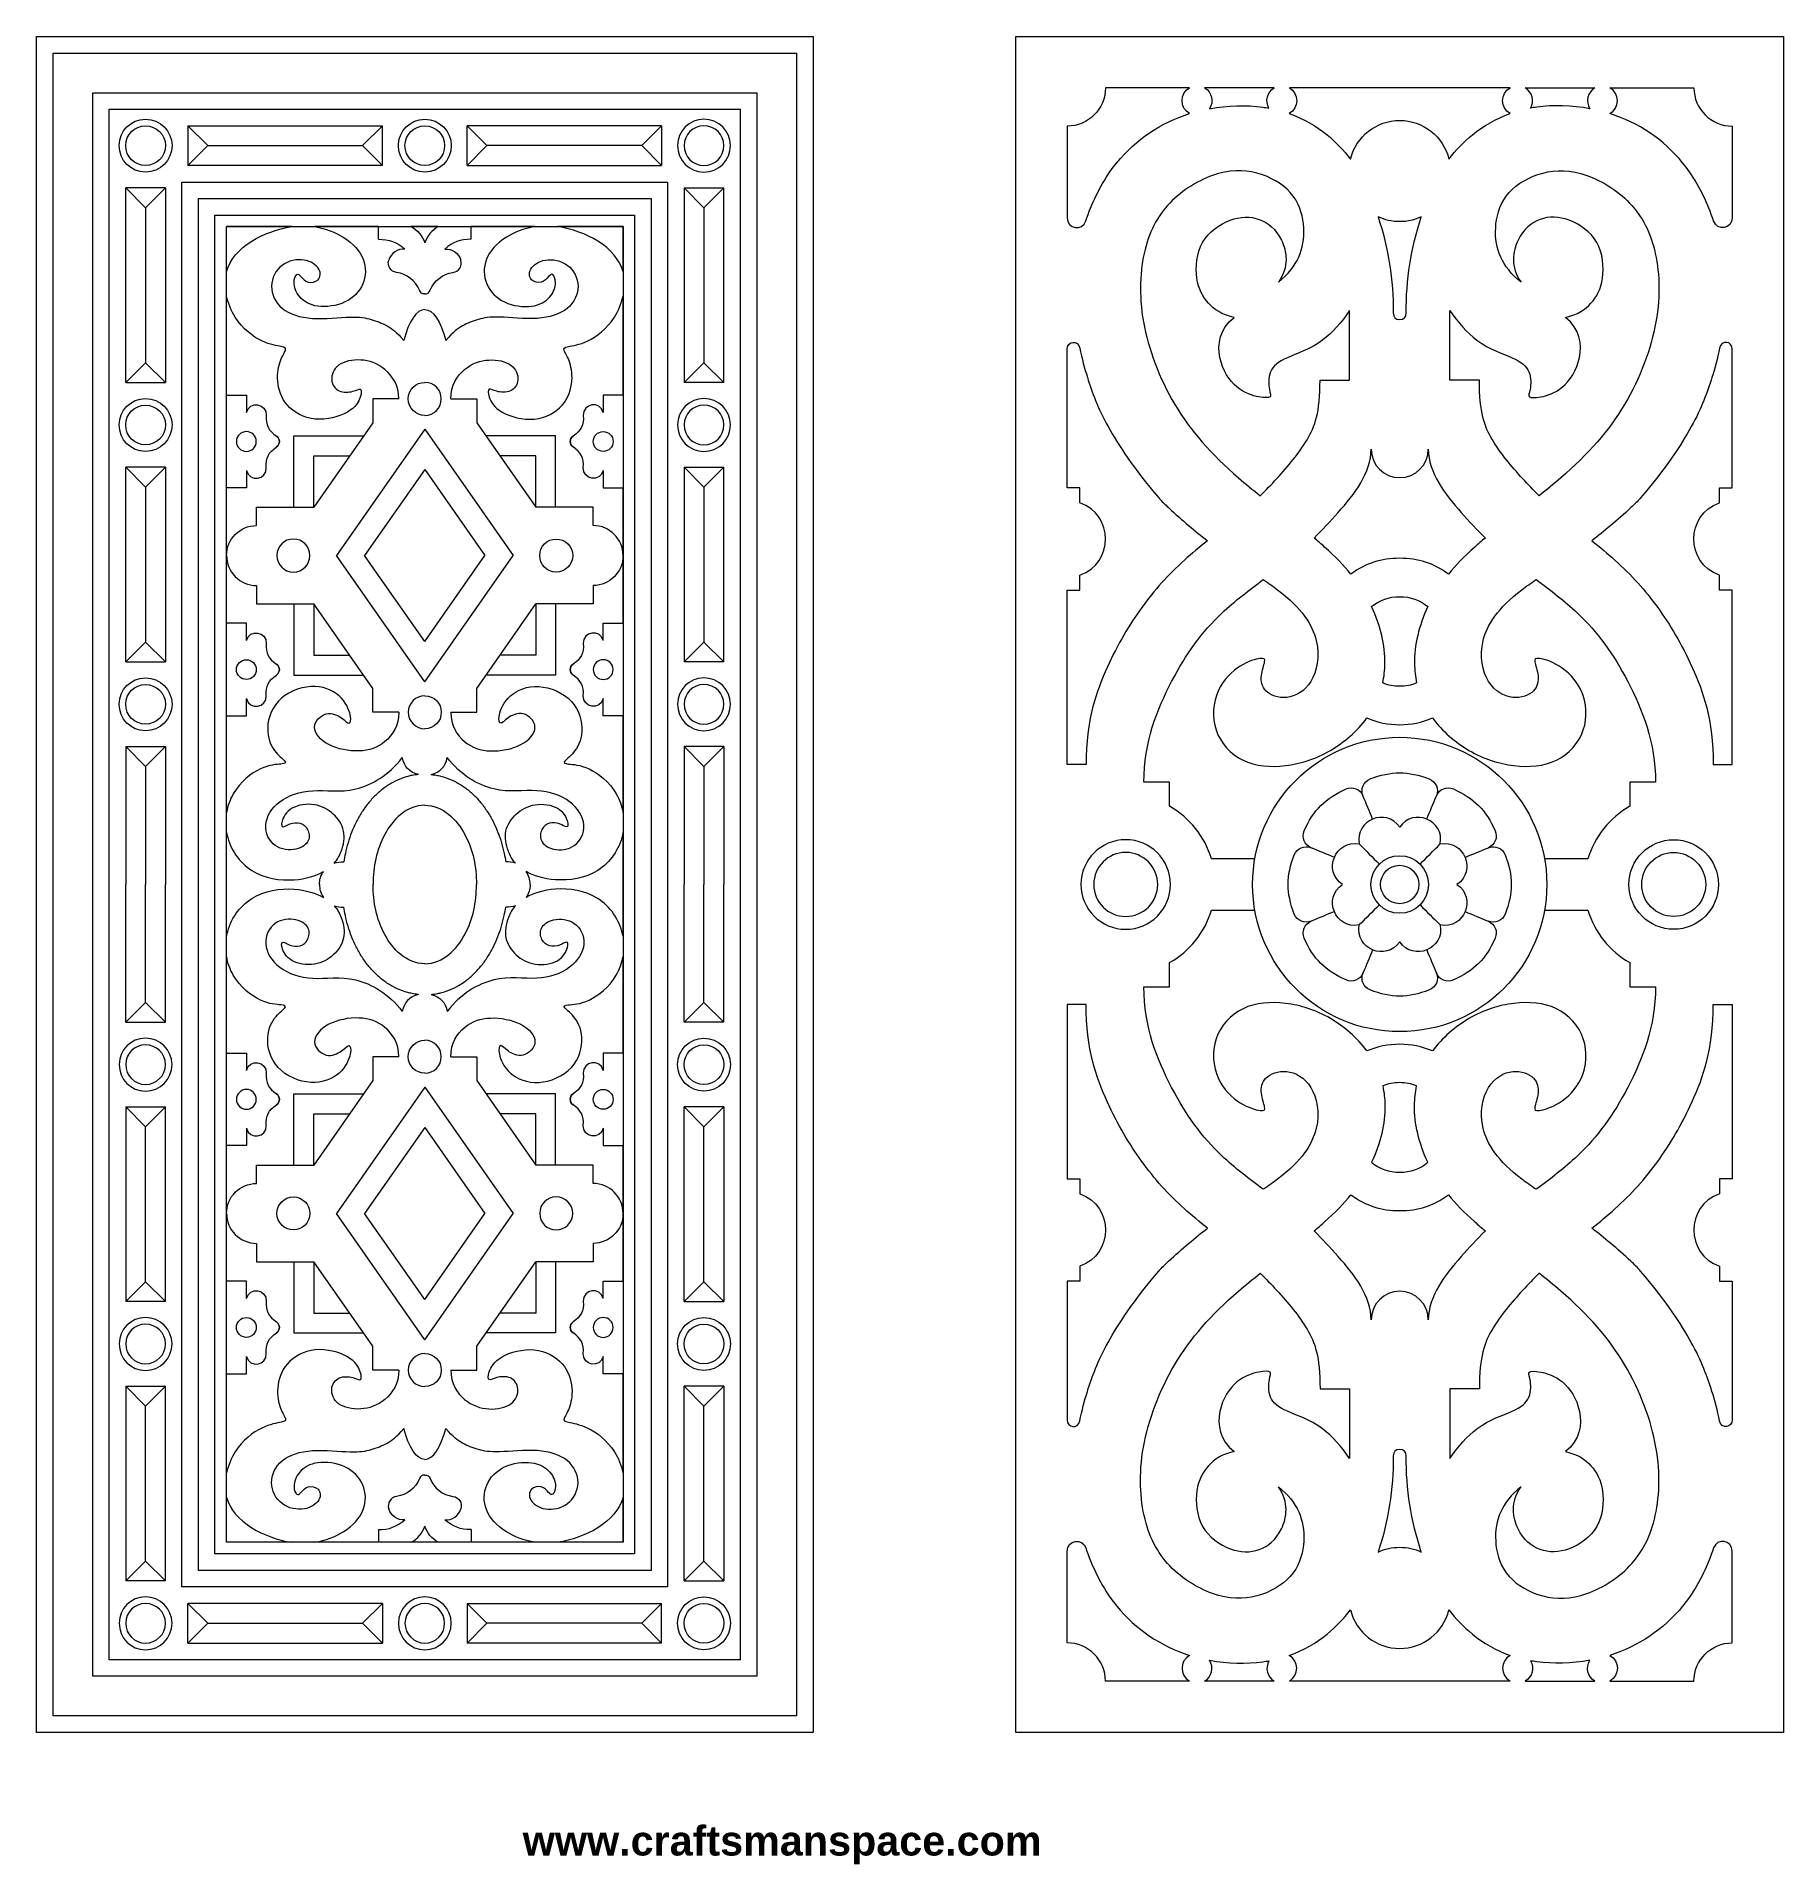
# Model space of a CAD drawing. Header units: millimetres. Extents: x 313 to 609, y -59 to 250.
import ezdxf

# ---------------------------------------------------------------- set-up
doc = ezdxf.new("R2010")
doc.units = ezdxf.units.MM
doc.header["$MEASUREMENT"] = 0
doc.layers.add('Default', color=7, linetype='Continuous')

msp = doc.modelspace()

# ---------------------------------------------------------------- texts
at = {"insert": (395.475, -52.8913), "char_height": 5, "width": 140.573827, "attachment_point": 1}
msp.add_mtext('{\\fArial|b1|i0|c0|p34;www.craftsmanspace.com}', dxfattribs=at)

# ---------------------------------------------------------------- linework, layer by layer
at = {"layer": 'Default', "lineweight": 9}
for points, knots in [([(313.2637, -37.0836), (313.2637, -37.0836), (444.551, -37.0836), (444.551, -37.0836), (444.551, -37.0836), (444.551, -37.0836), (444.551, 249.5131), (444.551, 249.5131), (444.551, 249.5131), (444.551, 249.5131), (313.2637, 249.5131), (313.2637, 249.5131), (313.2637, 249.5131), (313.2637, 249.5131), (313.2637, -37.0836), (313.2637, -37.0836)], [0, 0, 0, 0, 0.2, 0.2, 0.2, 0.2, 0.4, 0.4, 0.4, 0.4, 0.6, 0.6, 0.6, 0.6, 1, 1, 1, 1]), ([(478.865, 249.5131), (478.865, 249.5131), (478.865, -37.0836), (478.865, -37.0836), (478.865, -37.0836), (478.865, -37.0836), (608.6331, -37.0836), (608.6331, -37.0836), (608.6331, -37.0836), (608.6331, -37.0836), (608.6331, 249.5131), (608.6331, 249.5131), (608.6331, 249.5131), (608.6331, 249.5131), (478.865, 249.5131), (478.865, 249.5131)], [0, 0, 0, 0, 0.2, 0.2, 0.2, 0.2, 0.4, 0.4, 0.4, 0.4, 0.6, 0.6, 0.6, 0.6, 1, 1, 1, 1]), ([(316.057, -34.2903), (316.057, -34.2903), (441.7574, -34.2903), (441.7574, -34.2903), (441.7574, -34.2903), (441.7574, -34.2903), (441.7574, 246.7198), (441.7574, 246.7198), (441.7574, 246.7198), (441.7574, 246.7198), (316.057, 246.7198), (316.057, 246.7198), (316.057, 246.7198), (316.057, 246.7198), (316.057, -34.2903), (316.057, -34.2903)], [0, 0, 0, 0, 0.2, 0.2, 0.2, 0.2, 0.4, 0.4, 0.4, 0.4, 0.6, 0.6, 0.6, 0.6, 1, 1, 1, 1]), ([(322.7612, -27.5861), (322.7612, -27.5861), (435.0536, -27.5861), (435.0536, -27.5861), (435.0536, -27.5861), (435.0536, -27.5861), (435.0536, 240.0159), (435.0536, 240.0159), (435.0536, 240.0159), (435.0536, 240.0159), (322.7612, 240.0159), (322.7612, 240.0159), (322.7612, 240.0159), (322.7612, 240.0159), (322.7612, -27.5861), (322.7612, -27.5861)], [0, 0, 0, 0, 0.2, 0.2, 0.2, 0.2, 0.4, 0.4, 0.4, 0.4, 0.6, 0.6, 0.6, 0.6, 1, 1, 1, 1]), ([(487.5161, 234.3735), (491.0995, 234.3735), (494.0047, 237.2786), (494.0047, 240.862), (494.0047, 240.862), (498.7349, 240.862), (503.4657, 240.862), (508.1959, 240.862), (508.1959, 240.862), (506.5179, 239.8798), (506.5351, 237.448), (508.227, 236.4898), (508.227, 236.4898), (507.6155, 236.2982), (507.0099, 236.0847), (506.4135, 235.8495), (506.4135, 235.8495), (501.7853, 234.0238), (497.7061, 230.874), (494.7479, 226.6337), (494.7479, 226.6337), (493.0061, 224.1364), (491.6529, 221.2609), (490.676, 218.3498), (490.676, 218.3498), (490.0912, 216.6069), (487.5161, 217.0277), (487.5161, 218.8658), (487.5161, 218.8658), (487.5161, 224.035), (487.5161, 229.2044), (487.5161, 234.3735)], [0, 0, 0, 0, 0.11111111, 0.11111111, 0.11111111, 0.11111111, 0.22222222, 0.22222222, 0.22222222, 0.22222222, 0.33333333, 0.33333333, 0.33333333, 0.33333333, 0.44444444, 0.44444444, 0.44444444, 0.44444444, 0.55555556, 0.55555556, 0.55555556, 0.55555556, 0.66666667, 0.66666667, 0.66666667, 0.66666667, 0.77777778, 0.77777778, 0.77777778, 0.77777778, 1, 1, 1, 1]), ([(510.7445, 240.862), (514.6785, 240.862), (518.6124, 240.862), (522.5463, 240.862), (522.5463, 240.862), (521.3432, 240.1577), (520.9392, 238.6114), (521.6445, 237.4088), (521.6445, 237.4088), (521.2975, 237.4723), (520.9452, 237.5286), (520.5878, 237.5779), (520.5878, 237.5779), (517.8013, 237.9598), (514.6856, 237.894), (511.5936, 237.3225), (511.5936, 237.3225), (512.3676, 238.5292), (511.9818, 240.1378), (510.7445, 240.862)], [0, 0, 0, 0, 0.16666667, 0.16666667, 0.16666667, 0.16666667, 0.33333333, 0.33333333, 0.33333333, 0.33333333, 0.5, 0.5, 0.5, 0.5, 0.66666667, 0.66666667, 0.66666667, 0.66666667, 1, 1, 1, 1]), ([(525.095, 240.862), (537.5308, 240.862), (549.967, 240.862), (562.4028, 240.862), (562.4028, 240.862), (560.7299, 239.8828), (560.7409, 237.4604), (562.4227, 236.4963), (562.4227, 236.4963), (560.014, 235.6413), (557.9004, 234.4058), (556.0326, 232.8948), (556.0326, 232.8948), (554.5362, 231.6845), (553.1972, 230.2978), (552.0607, 228.799), (552.0607, 228.799), (551.1313, 232.6356), (547.6965, 235.3376), (543.7489, 235.3376), (543.7489, 235.3376), (539.8013, 235.3376), (536.3665, 232.6356), (535.4371, 228.799), (535.4371, 228.799), (534.3007, 230.2978), (532.9617, 231.6845), (531.4655, 232.8948), (531.4655, 232.8948), (529.5974, 234.4058), (527.4841, 235.6413), (525.0751, 236.4963), (525.0751, 236.4963), (526.757, 237.4604), (526.7682, 239.8828), (525.095, 240.862)], [0, 0, 0, 0, 0.1, 0.1, 0.1, 0.1, 0.2, 0.2, 0.2, 0.2, 0.3, 0.3, 0.3, 0.3, 0.4, 0.4, 0.4, 0.4, 0.5, 0.5, 0.5, 0.5, 0.6, 0.6, 0.6, 0.6, 0.7, 0.7, 0.7, 0.7, 0.8, 0.8, 0.8, 0.8, 1, 1, 1, 1]), ([(575.9042, 237.3225), (575.1302, 238.5292), (575.516, 240.1378), (576.7533, 240.862), (576.7533, 240.862), (572.8194, 240.862), (568.8854, 240.862), (564.9515, 240.862), (564.9515, 240.862), (566.1547, 240.1577), (566.5586, 238.6114), (565.8534, 237.4088), (565.8534, 237.4088), (566.2003, 237.4723), (566.5527, 237.5286), (566.9103, 237.5779), (566.9103, 237.5779), (569.6968, 237.9598), (572.8122, 237.894), (575.9042, 237.3225)], [0, 0, 0, 0, 0.16666667, 0.16666667, 0.16666667, 0.16666667, 0.33333333, 0.33333333, 0.33333333, 0.33333333, 0.5, 0.5, 0.5, 0.5, 0.66666667, 0.66666667, 0.66666667, 0.66666667, 1, 1, 1, 1]), ([(579.2708, 236.4898), (579.8823, 236.2982), (580.4879, 236.0847), (581.0843, 235.8495), (581.0843, 235.8495), (585.7125, 234.0238), (589.792, 230.874), (592.75, 226.6337), (592.75, 226.6337), (594.4917, 224.1364), (595.8449, 221.2609), (596.8218, 218.3498), (596.8218, 218.3498), (597.4066, 216.6069), (599.9817, 217.0277), (599.9817, 218.8658), (599.9817, 218.8658), (599.9817, 224.035), (599.9817, 229.2044), (599.9817, 234.3735), (599.9817, 234.3735), (596.3983, 234.3735), (593.4932, 237.2786), (593.4932, 240.862), (593.4932, 240.862), (588.763, 240.862), (584.0325, 240.862), (579.302, 240.862), (579.302, 240.862), (580.9799, 239.8798), (580.9627, 237.448), (579.2708, 236.4898)], [0, 0, 0, 0, 0.11111111, 0.11111111, 0.11111111, 0.11111111, 0.22222222, 0.22222222, 0.22222222, 0.22222222, 0.33333333, 0.33333333, 0.33333333, 0.33333333, 0.44444444, 0.44444444, 0.44444444, 0.44444444, 0.55555556, 0.55555556, 0.55555556, 0.55555556, 0.66666667, 0.66666667, 0.66666667, 0.66666667, 0.77777778, 0.77777778, 0.77777778, 0.77777778, 1, 1, 1, 1]), ([(325.5545, -24.7928), (325.5545, -24.7928), (432.2602, -24.7928), (432.2602, -24.7928), (432.2602, -24.7928), (432.2602, -24.7928), (432.2602, 237.2226), (432.2602, 237.2226), (432.2602, 237.2226), (432.2602, 237.2226), (325.5545, 237.2226), (325.5545, 237.2226), (325.5545, 237.2226), (325.5545, 237.2226), (325.5545, -24.7928), (325.5545, -24.7928)], [0, 0, 0, 0, 0.2, 0.2, 0.2, 0.2, 0.4, 0.4, 0.4, 0.4, 0.6, 0.6, 0.6, 0.6, 1, 1, 1, 1]), ([(336.1692, 231.0772), (336.1692, 233.5455), (334.1682, 235.5464), (331.6999, 235.5464), (331.6999, 235.5464), (329.2316, 235.5464), (327.2304, 233.5455), (327.2304, 231.0772), (327.2304, 231.0772), (327.2304, 228.6089), (329.2316, 226.6076), (331.6999, 226.6076), (331.6999, 226.6076), (334.1682, 226.6076), (336.1692, 228.6089), (336.1692, 231.0772)], [0, 0, 0, 0, 0.2, 0.2, 0.2, 0.2, 0.4, 0.4, 0.4, 0.4, 0.6, 0.6, 0.6, 0.6, 1, 1, 1, 1]), ([(383.3766, 231.0772), (383.3766, 233.5455), (381.3757, 235.5464), (378.9074, 235.5464), (378.9074, 235.5464), (376.4391, 235.5464), (374.4378, 233.5455), (374.4378, 231.0772), (374.4378, 231.0772), (374.4378, 228.6089), (376.4391, 226.6076), (378.9074, 226.6076), (378.9074, 226.6076), (381.3757, 226.6076), (383.3766, 228.6089), (383.3766, 231.0772)], [0, 0, 0, 0, 0.2, 0.2, 0.2, 0.2, 0.4, 0.4, 0.4, 0.4, 0.6, 0.6, 0.6, 0.6, 1, 1, 1, 1]), ([(421.6456, 231.0772), (421.6456, 233.5455), (423.6465, 235.5464), (426.1148, 235.5464), (426.1148, 235.5464), (428.5831, 235.5464), (430.5843, 233.5455), (430.5843, 231.0772), (430.5843, 231.0772), (430.5843, 228.6089), (428.5831, 226.6076), (426.1148, 226.6076), (426.1148, 226.6076), (423.6465, 226.6076), (421.6456, 228.6089), (421.6456, 231.0772)], [0, 0, 0, 0, 0.2, 0.2, 0.2, 0.2, 0.4, 0.4, 0.4, 0.4, 0.6, 0.6, 0.6, 0.6, 1, 1, 1, 1]), ([(335.052, 231.0772), (335.052, 232.9283), (333.5511, 234.4292), (331.6999, 234.4292), (331.6999, 234.4292), (329.8485, 234.4292), (328.3479, 232.9283), (328.3479, 231.0772), (328.3479, 231.0772), (328.3479, 229.2257), (329.8485, 227.7251), (331.6999, 227.7251), (331.6999, 227.7251), (333.5511, 227.7251), (335.052, 229.2257), (335.052, 231.0772)], [0, 0, 0, 0, 0.2, 0.2, 0.2, 0.2, 0.4, 0.4, 0.4, 0.4, 0.6, 0.6, 0.6, 0.6, 1, 1, 1, 1]), ([(338.8572, 234.4292), (338.8572, 234.4292), (342.2093, 231.0772), (342.2093, 231.0772), (342.2093, 231.0772), (342.2093, 231.0772), (338.8572, 227.7251), (338.8572, 227.7251)], [0, 0, 0, 0, 0.33333333, 0.33333333, 0.33333333, 0.33333333, 1, 1, 1, 1]), ([(371.7501, 234.4292), (371.7501, 234.4292), (368.398, 231.0772), (368.398, 231.0772), (368.398, 231.0772), (368.398, 231.0772), (371.7501, 227.7251), (371.7501, 227.7251)], [0, 0, 0, 0, 0.33333333, 0.33333333, 0.33333333, 0.33333333, 1, 1, 1, 1]), ([(382.2594, 231.0772), (382.2594, 232.9283), (380.7585, 234.4292), (378.9074, 234.4292), (378.9074, 234.4292), (377.0562, 234.4292), (375.5553, 232.9283), (375.5553, 231.0772), (375.5553, 231.0772), (375.5553, 229.2257), (377.0562, 227.7251), (378.9074, 227.7251), (378.9074, 227.7251), (380.7585, 227.7251), (382.2594, 229.2257), (382.2594, 231.0772)], [0, 0, 0, 0, 0.2, 0.2, 0.2, 0.2, 0.4, 0.4, 0.4, 0.4, 0.6, 0.6, 0.6, 0.6, 1, 1, 1, 1]), ([(386.0647, 234.4292), (386.0647, 234.4292), (389.4167, 231.0772), (389.4167, 231.0772), (389.4167, 231.0772), (389.4167, 231.0772), (386.0647, 227.7251), (386.0647, 227.7251)], [0, 0, 0, 0, 0.33333333, 0.33333333, 0.33333333, 0.33333333, 1, 1, 1, 1]), ([(418.9575, 234.4292), (418.9575, 234.4292), (415.6055, 231.0772), (415.6055, 231.0772), (415.6055, 231.0772), (415.6055, 231.0772), (418.9575, 227.7251), (418.9575, 227.7251)], [0, 0, 0, 0, 0.33333333, 0.33333333, 0.33333333, 0.33333333, 1, 1, 1, 1]), ([(422.7627, 231.0772), (422.7627, 232.9283), (424.2637, 234.4292), (426.1148, 234.4292), (426.1148, 234.4292), (427.9663, 234.4292), (429.4669, 232.9283), (429.4669, 231.0772), (429.4669, 231.0772), (429.4669, 229.2257), (427.9663, 227.7251), (426.1148, 227.7251), (426.1148, 227.7251), (424.2637, 227.7251), (422.7627, 229.2257), (422.7627, 231.0772)], [0, 0, 0, 0, 0.2, 0.2, 0.2, 0.2, 0.4, 0.4, 0.4, 0.4, 0.6, 0.6, 0.6, 0.6, 1, 1, 1, 1]), ([(515.7331, 202.0382), (513.2244, 200.1117), (512.9181, 197.4717), (513.3519, 195.2845), (513.3519, 195.2845), (513.7855, 193.0973), (514.9587, 191.3627), (516.2342, 190.2915), (516.2342, 190.2915), (517.5095, 189.2201), (518.8867, 188.8123), (519.9072, 188.6207), (519.9072, 188.6207), (520.9274, 188.4294), (521.5908, 188.4549), (521.8203, 188.6334), (521.8203, 188.6334), (522.0499, 188.8123), (521.8458, 189.1438), (521.7056, 189.909), (521.7056, 189.909), (521.5653, 190.6741), (521.4885, 191.8728), (521.8966, 192.8423), (521.8966, 192.8423), (522.3049, 193.8115), (523.1976, 194.5511), (524.7566, 195.2442), (524.7566, 195.2442), (526.3157, 195.9372), (528.5411, 196.5838), (530.7019, 198.2098), (530.7019, 198.2098), (532.327, 199.4331), (533.9157, 201.211), (535.2841, 203.2075), (535.2841, 203.2075), (535.2841, 199.281), (535.2841, 195.3542), (535.2841, 191.4274), (535.2841, 191.4274), (533.6156, 191.4274), (531.9471, 191.4274), (530.2787, 191.4274), (530.2787, 191.4274), (530.2787, 185.9691), (529.4308, 183.639), (528.0859, 181.3765), (528.0859, 181.3765), (526.7409, 179.114), (524.8993, 176.9191), (522.936, 174.7794), (522.936, 174.7794), (522.0555, 173.8195), (521.1504, 172.8707), (520.1762, 171.9117), (520.1762, 171.9117), (518.9084, 172.9158), (517.6687, 173.9241), (516.5029, 174.9292), (516.5029, 174.9292), (511.8522, 178.9391), (508.3833, 182.8926), (505.7305, 187.3434), (505.7305, 187.3434), (503.0778, 191.7945), (501.2414, 196.743), (500.4274, 201.3098), (500.4274, 201.3098), (499.6136, 205.8766), (499.8227, 210.062), (500.6845, 213.498), (500.6845, 213.498), (501.5466, 216.9337), (503.0611, 219.62), (505.2857, 221.7897), (505.2857, 221.7897), (507.5099, 223.9593), (510.4438, 225.6121), (513.1194, 226.3559), (513.1194, 226.3559), (515.795, 227.0996), (518.2123, 226.9345), (520.395, 226.2031), (520.395, 226.2031), (522.5781, 225.4721), (524.5268, 224.1749), (525.7383, 222.5459), (525.7383, 222.5459), (526.9497, 220.9169), (527.4242, 218.9563), (527.5245, 217.1668), (527.5245, 217.1668), (527.6244, 215.3773), (527.3501, 213.7593), (526.6707, 212.253), (526.6707, 212.253), (525.9909, 210.7468), (524.9064, 209.352), (523.2329, 207.9884), (523.2329, 207.9884), (525.1039, 210.5997), (524.6496, 213.2388), (523.7474, 215.1087), (523.7474, 215.1087), (522.8453, 216.9785), (521.4956, 218.0793), (519.9971, 218.6164), (519.9971, 218.6164), (518.4985, 219.1538), (516.8514, 219.1271), (515.0913, 218.4741), (515.0913, 218.4741), (513.3312, 217.8213), (511.4584, 216.5417), (510.426, 214.7157), (510.426, 214.7157), (509.394, 212.8901), (509.2027, 210.5175), (509.4631, 208.6753), (509.4631, 208.6753), (509.7232, 206.8327), (510.4346, 205.5204), (511.4103, 204.4457), (511.4103, 204.4457), (512.386, 203.3709), (513.6257, 202.534), (515.7331, 202.0382)], [0, 0, 0, 0, 0.03030303, 0.03030303, 0.03030303, 0.03030303, 0.06060606, 0.06060606, 0.06060606, 0.06060606, 0.09090909, 0.09090909, 0.09090909, 0.09090909, 0.12121212, 0.12121212, 0.12121212, 0.12121212, 0.15151515, 0.15151515, 0.15151515, 0.15151515, 0.18181818, 0.18181818, 0.18181818, 0.18181818, 0.21212121, 0.21212121, 0.21212121, 0.21212121, 0.24242424, 0.24242424, 0.24242424, 0.24242424, 0.27272727, 0.27272727, 0.27272727, 0.27272727, 0.3030303, 0.3030303, 0.3030303, 0.3030303, 0.33333333, 0.33333333, 0.33333333, 0.33333333, 0.36363636, 0.36363636, 0.36363636, 0.36363636, 0.39393939, 0.39393939, 0.39393939, 0.39393939, 0.42424242, 0.42424242, 0.42424242, 0.42424242, 0.45454545, 0.45454545, 0.45454545, 0.45454545, 0.48484848, 0.48484848, 0.48484848, 0.48484848, 0.51515152, 0.51515152, 0.51515152, 0.51515152, 0.54545455, 0.54545455, 0.54545455, 0.54545455, 0.57575758, 0.57575758, 0.57575758, 0.57575758, 0.60606061, 0.60606061, 0.60606061, 0.60606061, 0.63636364, 0.63636364, 0.63636364, 0.63636364, 0.66666667, 0.66666667, 0.66666667, 0.66666667, 0.6969697, 0.6969697, 0.6969697, 0.6969697, 0.72727273, 0.72727273, 0.72727273, 0.72727273, 0.75757576, 0.75757576, 0.75757576, 0.75757576, 0.78787879, 0.78787879, 0.78787879, 0.78787879, 0.81818182, 0.81818182, 0.81818182, 0.81818182, 0.84848485, 0.84848485, 0.84848485, 0.84848485, 0.87878788, 0.87878788, 0.87878788, 0.87878788, 0.90909091, 0.90909091, 0.90909091, 0.90909091, 0.93939394, 0.93939394, 0.93939394, 0.93939394, 1, 1, 1, 1]), ([(564.2652, 207.9884), (562.3939, 210.5997), (562.8483, 213.2388), (563.7504, 215.1087), (563.7504, 215.1087), (564.6526, 216.9785), (566.0025, 218.0793), (567.5011, 218.6164), (567.5011, 218.6164), (568.9993, 219.1538), (570.6464, 219.1271), (572.4065, 218.4741), (572.4065, 218.4741), (574.1666, 217.8213), (576.0398, 216.5417), (577.0718, 214.7157), (577.0718, 214.7157), (578.1038, 212.8901), (578.2951, 210.5175), (578.0347, 208.6753), (578.0347, 208.6753), (577.7747, 206.8327), (577.0632, 205.5204), (576.0875, 204.4457), (576.0875, 204.4457), (575.1118, 203.3709), (573.8722, 202.534), (571.7648, 202.0382), (571.7648, 202.0382), (574.2737, 200.1117), (574.5798, 197.4717), (574.1462, 195.2845), (574.1462, 195.2845), (573.7123, 193.0973), (572.5391, 191.3627), (571.2639, 190.2915), (571.2639, 190.2915), (569.9884, 189.2201), (568.6111, 188.8123), (567.5906, 188.6207), (567.5906, 188.6207), (566.5704, 188.4294), (565.9073, 188.4549), (565.6778, 188.6334), (565.6778, 188.6334), (565.4482, 188.8123), (565.6523, 189.1438), (565.7926, 189.909), (565.7926, 189.909), (565.9328, 190.6741), (566.0093, 191.8728), (565.6013, 192.8423), (565.6013, 192.8423), (565.1932, 193.8115), (564.3002, 194.5511), (562.7412, 195.2442), (562.7412, 195.2442), (561.1822, 195.9372), (558.9567, 196.5838), (556.7963, 198.2098), (556.7963, 198.2098), (555.1708, 199.4331), (553.5821, 201.211), (552.2138, 203.2075), (552.2138, 203.2075), (552.2138, 199.281), (552.2138, 195.3542), (552.2138, 191.4274), (552.2138, 191.4274), (553.8822, 191.4274), (555.5507, 191.4274), (557.2192, 191.4274), (557.2192, 191.4274), (557.2192, 185.9691), (558.0673, 183.639), (559.4123, 181.3765), (559.4123, 181.3765), (560.7572, 179.114), (562.5989, 176.9191), (564.5618, 174.7794), (564.5618, 174.7794), (565.4426, 173.8195), (566.3477, 172.8707), (567.3216, 171.9117), (567.3216, 171.9117), (568.5895, 172.9158), (569.8291, 173.9241), (570.9949, 174.9292), (570.9949, 174.9292), (575.6456, 178.9391), (579.1145, 182.8926), (581.7673, 187.3434), (581.7673, 187.3434), (584.4201, 191.7945), (586.2567, 196.743), (587.0705, 201.3098), (587.0705, 201.3098), (587.8842, 205.8766), (587.6752, 210.062), (586.8133, 213.498), (586.8133, 213.498), (585.9515, 216.9337), (584.4367, 219.62), (582.2121, 221.7897), (582.2121, 221.7897), (579.9879, 223.9593), (577.054, 225.6121), (574.3784, 226.3559), (574.3784, 226.3559), (571.7031, 227.0996), (569.2855, 226.9345), (567.1028, 226.2031), (567.1028, 226.2031), (564.9198, 225.4721), (562.971, 224.1749), (561.7596, 222.5459), (561.7596, 222.5459), (560.5481, 220.9169), (560.0736, 218.9563), (559.9734, 217.1668), (559.9734, 217.1668), (559.8734, 215.3773), (560.1477, 213.7593), (560.8275, 212.253), (560.8275, 212.253), (561.5069, 210.7468), (562.5917, 209.352), (564.2652, 207.9884)], [0, 0, 0, 0, 0.03030303, 0.03030303, 0.03030303, 0.03030303, 0.06060606, 0.06060606, 0.06060606, 0.06060606, 0.09090909, 0.09090909, 0.09090909, 0.09090909, 0.12121212, 0.12121212, 0.12121212, 0.12121212, 0.15151515, 0.15151515, 0.15151515, 0.15151515, 0.18181818, 0.18181818, 0.18181818, 0.18181818, 0.21212121, 0.21212121, 0.21212121, 0.21212121, 0.24242424, 0.24242424, 0.24242424, 0.24242424, 0.27272727, 0.27272727, 0.27272727, 0.27272727, 0.3030303, 0.3030303, 0.3030303, 0.3030303, 0.33333333, 0.33333333, 0.33333333, 0.33333333, 0.36363636, 0.36363636, 0.36363636, 0.36363636, 0.39393939, 0.39393939, 0.39393939, 0.39393939, 0.42424242, 0.42424242, 0.42424242, 0.42424242, 0.45454545, 0.45454545, 0.45454545, 0.45454545, 0.48484848, 0.48484848, 0.48484848, 0.48484848, 0.51515152, 0.51515152, 0.51515152, 0.51515152, 0.54545455, 0.54545455, 0.54545455, 0.54545455, 0.57575758, 0.57575758, 0.57575758, 0.57575758, 0.60606061, 0.60606061, 0.60606061, 0.60606061, 0.63636364, 0.63636364, 0.63636364, 0.63636364, 0.66666667, 0.66666667, 0.66666667, 0.66666667, 0.6969697, 0.6969697, 0.6969697, 0.6969697, 0.72727273, 0.72727273, 0.72727273, 0.72727273, 0.75757576, 0.75757576, 0.75757576, 0.75757576, 0.78787879, 0.78787879, 0.78787879, 0.78787879, 0.81818182, 0.81818182, 0.81818182, 0.81818182, 0.84848485, 0.84848485, 0.84848485, 0.84848485, 0.87878788, 0.87878788, 0.87878788, 0.87878788, 0.90909091, 0.90909091, 0.90909091, 0.90909091, 0.93939394, 0.93939394, 0.93939394, 0.93939394, 1, 1, 1, 1]), ([(335.052, 223.9196), (335.052, 223.9196), (331.6999, 220.5675), (331.6999, 220.5675), (331.6999, 220.5675), (331.6999, 220.5675), (328.3479, 223.9196), (328.3479, 223.9196)], [0, 0, 0, 0, 0.33333333, 0.33333333, 0.33333333, 0.33333333, 1, 1, 1, 1]), ([(337.845, -12.502), (337.845, -12.502), (419.9694, -12.502), (419.9694, -12.502), (419.9694, -12.502), (419.9694, -12.502), (419.9694, 224.9318), (419.9694, 224.9318), (419.9694, 224.9318), (419.9694, 224.9318), (337.845, 224.9318), (337.845, 224.9318), (337.845, 224.9318), (337.845, 224.9318), (337.845, -12.502), (337.845, -12.502)], [0, 0, 0, 0, 0.2, 0.2, 0.2, 0.2, 0.4, 0.4, 0.4, 0.4, 0.6, 0.6, 0.6, 0.6, 1, 1, 1, 1]), ([(422.7627, 223.9196), (422.7627, 223.9196), (426.1148, 220.5675), (426.1148, 220.5675), (426.1148, 220.5675), (426.1148, 220.5675), (429.4669, 223.9196), (429.4669, 223.9196)], [0, 0, 0, 0, 0.33333333, 0.33333333, 0.33333333, 0.33333333, 1, 1, 1, 1]), ([(340.6387, -9.7089), (340.6387, -9.7089), (417.1761, -9.7089), (417.1761, -9.7089), (417.1761, -9.7089), (417.1761, -9.7089), (417.1761, 222.1384), (417.1761, 222.1384), (417.1761, 222.1384), (417.1761, 222.1384), (340.6387, 222.1384), (340.6387, 222.1384), (340.6387, 222.1384), (340.6387, 222.1384), (340.6387, -9.7089), (340.6387, -9.7089)], [0, 0, 0, 0, 0.2, 0.2, 0.2, 0.2, 0.4, 0.4, 0.4, 0.4, 0.6, 0.6, 0.6, 0.6, 1, 1, 1, 1]), ([(343.4317, -6.9156), (343.4317, -6.9156), (414.3827, -6.9156), (414.3827, -6.9156), (414.3827, -6.9156), (414.3827, -6.9156), (414.3827, 219.3451), (414.3827, 219.3451), (414.3827, 219.3451), (414.3827, 219.3451), (343.4317, 219.3451), (343.4317, 219.3451), (343.4317, 219.3451), (343.4317, 219.3451), (343.4317, -6.9156), (343.4317, -6.9156)], [0, 0, 0, 0, 0.2, 0.2, 0.2, 0.2, 0.4, 0.4, 0.4, 0.4, 0.6, 0.6, 0.6, 0.6, 1, 1, 1, 1]), ([(345.3873, 209.793), (345.9599, 211.8467), (347.4757, 213.5719), (349.6548, 214.9266), (349.6548, 214.9266), (351.597, 216.1339), (354.0662, 217.047), (356.4322, 217.3898)], [0, 0, 0, 0, 0.33333333, 0.33333333, 0.33333333, 0.33333333, 1, 1, 1, 1]), ([(345.3873, -4.96), (345.3873, -4.96), (412.4275, -4.96), (412.4275, -4.96), (412.4275, -4.96), (412.4275, -4.96), (412.4275, 217.3898), (412.4275, 217.3898), (412.4275, 217.3898), (412.4275, 217.3898), (345.3873, 217.3898), (345.3873, 217.3898), (345.3873, 217.3898), (345.3873, 217.3898), (345.3873, -4.96), (345.3873, -4.96)], [0, 0, 0, 0, 0.2, 0.2, 0.2, 0.2, 0.4, 0.4, 0.4, 0.4, 0.6, 0.6, 0.6, 0.6, 1, 1, 1, 1]), ([(360.3083, 217.3898), (362.1853, 217.0986), (363.8188, 216.4094), (365.0993, 215.6202), (365.0993, 215.6202), (366.8642, 214.5324), (367.9579, 213.2542), (368.4849, 211.8705), (368.4849, 211.8705), (369.0122, 210.487), (368.9725, 208.9979), (368.4256, 207.7067), (368.4256, 207.7067), (367.8787, 206.4152), (366.8247, 205.3214), (365.4146, 204.6559), (365.4146, 204.6559), (364.0047, 203.9907), (362.239, 203.7532), (360.8442, 203.9406), (360.8442, 203.9406), (359.4495, 204.1278), (358.4257, 204.7393), (357.7671, 205.5098), (357.7671, 205.5098), (357.1087, 206.2802), (356.8154, 207.2094), (356.8003, 207.9184), (356.8003, 207.9184), (356.7851, 208.6272), (357.0479, 209.1157), (357.2715, 209.2743), (357.2715, 209.2743), (357.4951, 209.4327), (357.6796, 209.2616), (357.9696, 208.9452), (357.9696, 208.9452), (358.2594, 208.629), (358.6547, 208.1679), (359.2015, 208.0098), (359.2015, 208.0098), (359.7484, 207.8514), (360.4468, 207.9964), (360.8552, 208.4182), (360.8552, 208.4182), (361.2639, 208.8399), (361.3825, 209.5383), (360.9881, 210.2183), (360.9881, 210.2183), (360.5936, 210.898), (359.6861, 211.5597), (358.4984, 211.748), (358.4984, 211.748), (357.3107, 211.9363), (355.8421, 211.6513), (354.7688, 210.842), (354.7688, 210.842), (353.6955, 210.0324), (353.017, 208.6981), (352.9992, 207.3304), (352.9992, 207.3304), (352.9814, 205.9626), (353.6241, 204.5616), (354.8281, 203.5776), (354.8281, 203.5776), (356.0325, 202.5939), (357.7982, 202.0272), (359.9198, 201.8887), (359.9198, 201.8887), (362.0412, 201.7505), (364.5187, 202.0402), (366.2367, 202.0963), (366.2367, 202.0963), (367.9546, 202.1523), (368.9131, 201.9747), (369.8476, 201.7072), (369.8476, 201.7072), (370.7821, 201.4397), (371.6925, 201.0826), (372.5259, 200.6256), (372.5259, 200.6256), (373.3592, 200.1686), (374.1155, 199.612), (375.3551, 198.1413)], [0, 0, 0, 0, 0.04545455, 0.04545455, 0.04545455, 0.04545455, 0.09090909, 0.09090909, 0.09090909, 0.09090909, 0.13636364, 0.13636364, 0.13636364, 0.13636364, 0.18181818, 0.18181818, 0.18181818, 0.18181818, 0.22727273, 0.22727273, 0.22727273, 0.22727273, 0.27272727, 0.27272727, 0.27272727, 0.27272727, 0.31818182, 0.31818182, 0.31818182, 0.31818182, 0.36363636, 0.36363636, 0.36363636, 0.36363636, 0.40909091, 0.40909091, 0.40909091, 0.40909091, 0.45454545, 0.45454545, 0.45454545, 0.45454545, 0.5, 0.5, 0.5, 0.5, 0.54545455, 0.54545455, 0.54545455, 0.54545455, 0.59090909, 0.59090909, 0.59090909, 0.59090909, 0.63636364, 0.63636364, 0.63636364, 0.63636364, 0.68181818, 0.68181818, 0.68181818, 0.68181818, 0.72727273, 0.72727273, 0.72727273, 0.72727273, 0.77272727, 0.77272727, 0.77272727, 0.77272727, 0.81818182, 0.81818182, 0.81818182, 0.81818182, 0.86363636, 0.86363636, 0.86363636, 0.86363636, 0.90909091, 0.90909091, 0.90909091, 0.90909091, 1, 1, 1, 1]), ([(397.5064, 217.3898), (395.6295, 217.0986), (393.9957, 216.4094), (392.7154, 215.6202), (392.7154, 215.6202), (390.9506, 214.5324), (389.8568, 213.2542), (389.3295, 211.8705), (389.3295, 211.8705), (388.8025, 210.487), (388.842, 208.9979), (389.3889, 207.7067), (389.3889, 207.7067), (389.9357, 206.4152), (390.99, 205.3214), (392.3999, 204.6559), (392.3999, 204.6559), (393.81, 203.9907), (395.5758, 203.7532), (396.9705, 203.9406), (396.9705, 203.9406), (398.3653, 204.1278), (399.389, 204.7393), (400.0474, 205.5098), (400.0474, 205.5098), (400.7061, 206.2802), (400.9994, 207.2094), (401.0145, 207.9184), (401.0145, 207.9184), (401.0296, 208.6272), (400.7668, 209.1157), (400.5432, 209.2743), (400.5432, 209.2743), (400.3196, 209.4327), (400.1352, 209.2616), (399.8451, 208.9452), (399.8451, 208.9452), (399.5554, 208.629), (399.1601, 208.1679), (398.6132, 208.0098), (398.6132, 208.0098), (398.0663, 207.8514), (397.3679, 207.9964), (396.9593, 208.4182), (396.9593, 208.4182), (396.5509, 208.8399), (396.4323, 209.5383), (396.8267, 210.2183), (396.8267, 210.2183), (397.2211, 210.898), (398.1283, 211.5597), (399.3163, 211.748), (399.3163, 211.748), (400.5041, 211.9363), (401.9727, 211.6513), (403.0459, 210.842), (403.0459, 210.842), (404.1192, 210.0324), (404.7978, 208.6981), (404.8155, 207.3304), (404.8155, 207.3304), (404.8333, 205.9626), (404.1907, 204.5616), (402.9863, 203.5776), (402.9863, 203.5776), (401.7823, 202.5939), (400.0165, 202.0272), (397.8949, 201.8887), (397.8949, 201.8887), (395.7733, 201.7505), (393.2961, 202.0402), (391.5781, 202.0963), (391.5781, 202.0963), (389.8601, 202.1523), (388.9016, 201.9747), (387.9671, 201.7072), (387.9671, 201.7072), (387.0326, 201.4397), (386.1222, 201.0826), (385.2888, 200.6256), (385.2888, 200.6256), (384.4555, 200.1686), (383.6993, 199.612), (382.4596, 198.1413)], [0, 0, 0, 0, 0.04545455, 0.04545455, 0.04545455, 0.04545455, 0.09090909, 0.09090909, 0.09090909, 0.09090909, 0.13636364, 0.13636364, 0.13636364, 0.13636364, 0.18181818, 0.18181818, 0.18181818, 0.18181818, 0.22727273, 0.22727273, 0.22727273, 0.22727273, 0.27272727, 0.27272727, 0.27272727, 0.27272727, 0.31818182, 0.31818182, 0.31818182, 0.31818182, 0.36363636, 0.36363636, 0.36363636, 0.36363636, 0.40909091, 0.40909091, 0.40909091, 0.40909091, 0.45454545, 0.45454545, 0.45454545, 0.45454545, 0.5, 0.5, 0.5, 0.5, 0.54545455, 0.54545455, 0.54545455, 0.54545455, 0.59090909, 0.59090909, 0.59090909, 0.59090909, 0.63636364, 0.63636364, 0.63636364, 0.63636364, 0.68181818, 0.68181818, 0.68181818, 0.68181818, 0.72727273, 0.72727273, 0.72727273, 0.72727273, 0.77272727, 0.77272727, 0.77272727, 0.77272727, 0.81818182, 0.81818182, 0.81818182, 0.81818182, 0.86363636, 0.86363636, 0.86363636, 0.86363636, 0.90909091, 0.90909091, 0.90909091, 0.90909091, 1, 1, 1, 1]), ([(412.4275, 209.793), (411.8548, 211.8467), (410.3388, 213.5719), (408.1599, 214.9266), (408.1599, 214.9266), (406.2177, 216.1339), (403.7485, 217.047), (401.3825, 217.3898)], [0, 0, 0, 0, 0.33333333, 0.33333333, 0.33333333, 0.33333333, 1, 1, 1, 1]), ([(543.7489, 201.7182), (542.9844, 201.7182), (542.6676, 202.0346), (542.6676, 202.7994), (542.6676, 202.7994), (542.6676, 208.4173), (541.8319, 213.7065), (540.0997, 219.0509), (540.0997, 219.0509), (541.2812, 218.4936), (542.4428, 218.2333), (543.7489, 218.2333), (543.7489, 218.2333), (545.055, 218.2333), (546.2169, 218.4936), (547.3981, 219.0509), (547.3981, 219.0509), (545.6659, 213.7065), (544.8302, 208.4173), (544.8302, 202.7994), (544.8302, 202.7994), (544.8302, 202.0346), (544.5138, 201.7182), (543.7489, 201.7182)], [0, 0, 0, 0, 0.14285714, 0.14285714, 0.14285714, 0.14285714, 0.28571429, 0.28571429, 0.28571429, 0.28571429, 0.42857143, 0.42857143, 0.42857143, 0.42857143, 0.57142857, 0.57142857, 0.57142857, 0.57142857, 0.71428571, 0.71428571, 0.71428571, 0.71428571, 1, 1, 1, 1]), ([(374.52, 188.2823), (374.52, 190.5641), (373.4328, 192.1818), (372.1777, 193.232), (372.1777, 193.232), (370.9227, 194.2824), (369.4995, 194.7652), (368.0759, 194.8503), (368.0759, 194.8503), (366.6521, 194.9351), (365.228, 194.6223), (364.3404, 193.9749), (364.3404, 193.9749), (363.4528, 193.3275), (363.1023, 192.3455), (363.1722, 191.4968), (363.1722, 191.4968), (363.2419, 190.648), (363.7322, 189.9327), (364.4404, 189.6154), (364.4404, 189.6154), (365.1486, 189.2983), (366.0744, 189.3793), (366.7319, 189.5561), (366.7319, 189.5561), (367.3897, 189.7331), (367.7794, 190.0057), (367.9959, 189.8965), (367.9959, 189.8965), (368.2124, 189.7871), (368.256, 189.2957), (368.0021, 188.5584), (368.0021, 188.5584), (367.7485, 187.8212), (367.1975, 186.8383), (365.841, 186.0519), (365.841, 186.0519), (364.4843, 185.2654), (362.322, 184.6758), (360.3914, 184.8579), (360.3914, 184.8579), (358.4607, 185.04), (356.762, 185.9937), (355.6831, 187.2179), (355.6831, 187.2179), (354.6042, 188.4422), (354.1454, 189.9366), (354.0387, 191.2868), (354.0387, 191.2868), (353.9319, 192.6368), (354.1774, 193.8432), (354.5028, 194.713), (354.5028, 194.713), (354.8284, 195.5828), (355.2341, 196.1164), (355.3498, 196.4622), (355.3498, 196.4622), (355.4657, 196.808), (355.2919, 196.9657), (354.625, 197.1099), (354.625, 197.1099), (353.9577, 197.254), (352.7972, 197.3845), (351.3358, 198.0921), (351.3358, 198.0921), (349.874, 198.8), (348.1109, 200.0853), (346.849, 202.0915), (346.849, 202.0915), (346.1969, 203.128), (345.6785, 204.3573), (345.3873, 205.6251)], [0, 0, 0, 0, 0.05263158, 0.05263158, 0.05263158, 0.05263158, 0.10526316, 0.10526316, 0.10526316, 0.10526316, 0.15789474, 0.15789474, 0.15789474, 0.15789474, 0.21052632, 0.21052632, 0.21052632, 0.21052632, 0.26315789, 0.26315789, 0.26315789, 0.26315789, 0.31578947, 0.31578947, 0.31578947, 0.31578947, 0.36842105, 0.36842105, 0.36842105, 0.36842105, 0.42105263, 0.42105263, 0.42105263, 0.42105263, 0.47368421, 0.47368421, 0.47368421, 0.47368421, 0.52631579, 0.52631579, 0.52631579, 0.52631579, 0.57894737, 0.57894737, 0.57894737, 0.57894737, 0.63157895, 0.63157895, 0.63157895, 0.63157895, 0.68421053, 0.68421053, 0.68421053, 0.68421053, 0.73684211, 0.73684211, 0.73684211, 0.73684211, 0.78947368, 0.78947368, 0.78947368, 0.78947368, 0.84210526, 0.84210526, 0.84210526, 0.84210526, 0.89473684, 0.89473684, 0.89473684, 0.89473684, 1, 1, 1, 1]), ([(383.2947, 188.2823), (383.2947, 190.5641), (384.382, 192.1818), (385.637, 193.232), (385.637, 193.232), (386.8921, 194.2824), (388.3153, 194.7652), (389.7388, 194.8503), (389.7388, 194.8503), (391.1626, 194.9351), (392.5867, 194.6223), (393.4743, 193.9749), (393.4743, 193.9749), (394.3616, 193.3275), (394.7125, 192.3455), (394.6425, 191.4968), (394.6425, 191.4968), (394.5728, 190.648), (394.0823, 189.9327), (393.3744, 189.6154), (393.3744, 189.6154), (392.6662, 189.2983), (391.7403, 189.3793), (391.0825, 189.5561), (391.0825, 189.5561), (390.425, 189.7331), (390.0354, 190.0057), (389.8189, 189.8965), (389.8189, 189.8965), (389.6021, 189.7871), (389.5588, 189.2957), (389.8126, 188.5584), (389.8126, 188.5584), (390.0662, 187.8212), (390.6169, 186.8383), (391.9737, 186.0519), (391.9737, 186.0519), (393.3305, 185.2654), (395.4927, 184.6758), (397.4234, 184.8579), (397.4234, 184.8579), (399.354, 185.04), (401.0527, 185.9937), (402.1316, 187.2179), (402.1316, 187.2179), (403.2105, 188.4422), (403.6693, 189.9366), (403.7761, 191.2868), (403.7761, 191.2868), (403.8828, 192.6368), (403.6373, 193.8432), (403.3117, 194.713), (403.3117, 194.713), (402.9863, 195.5828), (402.5806, 196.1164), (402.4647, 196.4622), (402.4647, 196.4622), (402.3487, 196.808), (402.5225, 196.9657), (403.1898, 197.1099), (403.1898, 197.1099), (403.8568, 197.254), (405.0172, 197.3845), (406.479, 198.0921), (406.479, 198.0921), (407.9407, 198.8), (409.7035, 200.0853), (410.9657, 202.0915), (410.9657, 202.0915), (411.6178, 203.128), (412.1362, 204.3573), (412.4275, 205.6251)], [0, 0, 0, 0, 0.05263158, 0.05263158, 0.05263158, 0.05263158, 0.10526316, 0.10526316, 0.10526316, 0.10526316, 0.15789474, 0.15789474, 0.15789474, 0.15789474, 0.21052632, 0.21052632, 0.21052632, 0.21052632, 0.26315789, 0.26315789, 0.26315789, 0.26315789, 0.31578947, 0.31578947, 0.31578947, 0.31578947, 0.36842105, 0.36842105, 0.36842105, 0.36842105, 0.42105263, 0.42105263, 0.42105263, 0.42105263, 0.47368421, 0.47368421, 0.47368421, 0.47368421, 0.52631579, 0.52631579, 0.52631579, 0.52631579, 0.57894737, 0.57894737, 0.57894737, 0.57894737, 0.63157895, 0.63157895, 0.63157895, 0.63157895, 0.68421053, 0.68421053, 0.68421053, 0.68421053, 0.73684211, 0.73684211, 0.73684211, 0.73684211, 0.78947368, 0.78947368, 0.78947368, 0.78947368, 0.84210526, 0.84210526, 0.84210526, 0.84210526, 0.89473684, 0.89473684, 0.89473684, 0.89473684, 1, 1, 1, 1]), ([(487.5161, 155.9592), (487.5161, 146.1295), (487.5161, 136.3002), (487.5161, 126.4709), (487.5161, 126.4709), (488.5873, 126.4709), (489.6585, 126.4709), (490.7297, 126.4709), (490.7297, 126.4709), (490.7297, 134.113), (492.4688, 138.8907), (494.2911, 142.8887), (494.2911, 142.8887), (496.1135, 146.8867), (498.0196, 150.1053), (500.1296, 153.0134), (500.1296, 153.0134), (502.2397, 155.9215), (504.5538, 158.5191), (507.367, 161.0438), (507.367, 161.0438), (508.5995, 162.1496), (509.9278, 163.2419), (511.2585, 164.3107), (511.2585, 164.3107), (509.2033, 165.8893), (506.9974, 167.72), (504.6626, 169.8977), (504.6626, 169.8977), (504.0941, 170.4279), (503.5202, 170.9475), (503.0155, 171.5448), (503.0155, 171.5448), (498.7304, 176.6149), (496.1939, 180.4032), (494.4445, 183.5936), (494.4445, 183.5936), (492.6953, 186.7841), (491.733, 189.3772), (490.9497, 191.8885), (490.9497, 191.8885), (490.4468, 193.5013), (490.0176, 195.0805), (489.6579, 196.8768), (489.6579, 196.8768), (489.3774, 198.2768), (487.5161, 198.0921), (487.5161, 196.6644), (487.5161, 196.6644), (487.5161, 188.8633), (487.5161, 181.0625), (487.5161, 173.2613), (487.5161, 173.2613), (488.2371, 173.2613), (488.958, 173.2613), (489.679, 173.2613), (489.679, 173.2613), (489.679, 172.4167), (489.679, 171.5721), (489.679, 170.7275), (489.679, 170.7275), (495.4466, 168.6883), (495.4466, 160.5322), (489.679, 158.493), (489.679, 158.493), (489.679, 157.6484), (489.679, 156.8038), (489.679, 155.9592), (489.679, 155.9592), (488.958, 155.9592), (488.2371, 155.9592), (487.5161, 155.9592)], [0, 0, 0, 0, 0.05263158, 0.05263158, 0.05263158, 0.05263158, 0.10526316, 0.10526316, 0.10526316, 0.10526316, 0.15789474, 0.15789474, 0.15789474, 0.15789474, 0.21052632, 0.21052632, 0.21052632, 0.21052632, 0.26315789, 0.26315789, 0.26315789, 0.26315789, 0.31578947, 0.31578947, 0.31578947, 0.31578947, 0.36842105, 0.36842105, 0.36842105, 0.36842105, 0.42105263, 0.42105263, 0.42105263, 0.42105263, 0.47368421, 0.47368421, 0.47368421, 0.47368421, 0.52631579, 0.52631579, 0.52631579, 0.52631579, 0.57894737, 0.57894737, 0.57894737, 0.57894737, 0.63157895, 0.63157895, 0.63157895, 0.63157895, 0.68421053, 0.68421053, 0.68421053, 0.68421053, 0.73684211, 0.73684211, 0.73684211, 0.73684211, 0.78947368, 0.78947368, 0.78947368, 0.78947368, 0.84210526, 0.84210526, 0.84210526, 0.84210526, 0.89473684, 0.89473684, 0.89473684, 0.89473684, 1, 1, 1, 1]), ([(599.9817, 155.9592), (599.9817, 146.1295), (599.9817, 136.3002), (599.9817, 126.4709), (599.9817, 126.4709), (598.9105, 126.4709), (597.8393, 126.4709), (596.7681, 126.4709), (596.7681, 126.4709), (596.7681, 134.113), (595.0294, 138.8907), (593.207, 142.8887), (593.207, 142.8887), (591.3843, 146.8867), (589.4786, 150.1053), (587.3682, 153.0134), (587.3682, 153.0134), (585.2582, 155.9215), (582.9441, 158.5191), (580.1309, 161.0438), (580.1309, 161.0438), (578.8983, 162.1496), (577.57, 163.2419), (576.2393, 164.3107), (576.2393, 164.3107), (578.2948, 165.8893), (580.5007, 167.72), (582.8352, 169.8977), (582.8352, 169.8977), (583.4037, 170.4279), (583.9776, 170.9475), (584.4823, 171.5448), (584.4823, 171.5448), (588.7677, 176.6149), (591.3039, 180.4032), (593.0534, 183.5936), (593.0534, 183.5936), (594.8028, 186.7841), (595.7651, 189.3772), (596.5481, 191.8885), (596.5481, 191.8885), (597.0511, 193.5013), (597.4802, 195.0805), (597.8399, 196.8768), (597.8399, 196.8768), (598.1205, 198.2768), (599.9817, 198.0921), (599.9817, 196.6644), (599.9817, 196.6644), (599.9817, 188.8633), (599.9817, 181.0625), (599.9817, 173.2613), (599.9817, 173.2613), (599.2608, 173.2613), (598.5398, 173.2613), (597.8189, 173.2613), (597.8189, 173.2613), (597.8189, 172.4167), (597.8189, 171.5721), (597.8189, 170.7275), (597.8189, 170.7275), (592.0516, 168.6883), (592.0516, 160.5322), (597.8189, 158.493), (597.8189, 158.493), (597.8189, 157.6484), (597.8189, 156.8038), (597.8189, 155.9592), (597.8189, 155.9592), (598.5398, 155.9592), (599.2608, 155.9592), (599.9817, 155.9592)], [0, 0, 0, 0, 0.05263158, 0.05263158, 0.05263158, 0.05263158, 0.10526316, 0.10526316, 0.10526316, 0.10526316, 0.15789474, 0.15789474, 0.15789474, 0.15789474, 0.21052632, 0.21052632, 0.21052632, 0.21052632, 0.26315789, 0.26315789, 0.26315789, 0.26315789, 0.31578947, 0.31578947, 0.31578947, 0.31578947, 0.36842105, 0.36842105, 0.36842105, 0.36842105, 0.42105263, 0.42105263, 0.42105263, 0.42105263, 0.47368421, 0.47368421, 0.47368421, 0.47368421, 0.52631579, 0.52631579, 0.52631579, 0.52631579, 0.57894737, 0.57894737, 0.57894737, 0.57894737, 0.63157895, 0.63157895, 0.63157895, 0.63157895, 0.68421053, 0.68421053, 0.68421053, 0.68421053, 0.73684211, 0.73684211, 0.73684211, 0.73684211, 0.78947368, 0.78947368, 0.78947368, 0.78947368, 0.84210526, 0.84210526, 0.84210526, 0.84210526, 0.89473684, 0.89473684, 0.89473684, 0.89473684, 1, 1, 1, 1]), ([(335.052, 191.027), (335.052, 191.027), (331.6999, 194.3791), (331.6999, 194.3791), (331.6999, 194.3791), (331.6999, 194.3791), (328.3479, 191.027), (328.3479, 191.027)], [0, 0, 0, 0, 0.33333333, 0.33333333, 0.33333333, 0.33333333, 1, 1, 1, 1]), ([(422.7627, 191.027), (422.7627, 191.027), (426.1148, 194.3791), (426.1148, 194.3791), (426.1148, 194.3791), (426.1148, 194.3791), (429.4669, 191.027), (429.4669, 191.027)], [0, 0, 0, 0, 0.33333333, 0.33333333, 0.33333333, 0.33333333, 1, 1, 1, 1]), ([(345.3873, 188.8977), (345.3873, 188.8977), (348.7393, 188.8977), (348.7393, 188.8977), (348.7393, 188.8977), (348.7393, 188.8977), (348.7393, 185.9724), (348.7393, 185.9724)], [0, 0, 0, 0, 0.33333333, 0.33333333, 0.33333333, 0.33333333, 1, 1, 1, 1]), ([(378.9074, 185.4893), (377.3646, 185.4893), (376.114, 186.7396), (376.114, 188.2823), (376.114, 188.2823), (376.114, 189.8253), (377.3646, 191.076), (378.9074, 191.076)], [0, 0, 0, 0, 0.33333333, 0.33333333, 0.33333333, 0.33333333, 1, 1, 1, 1]), ([(378.9074, 185.4893), (380.4501, 185.4893), (381.7007, 186.7396), (381.7007, 188.2823), (381.7007, 188.2823), (381.7007, 189.8253), (380.4501, 191.076), (378.9074, 191.076)], [0, 0, 0, 0, 0.33333333, 0.33333333, 0.33333333, 0.33333333, 1, 1, 1, 1]), ([(412.4275, 188.8977), (412.4275, 188.8977), (409.0754, 188.8977), (409.0754, 188.8977), (409.0754, 188.8977), (409.0754, 188.8977), (409.0754, 185.9724), (409.0754, 185.9724)], [0, 0, 0, 0, 0.33333333, 0.33333333, 0.33333333, 0.33333333, 1, 1, 1, 1]), ([(331.6999, 179.4002), (334.1682, 179.4002), (336.1692, 181.4014), (336.1692, 183.8697), (336.1692, 183.8697), (336.1692, 186.338), (334.1682, 188.339), (331.6999, 188.339), (331.6999, 188.339), (329.2316, 188.339), (327.2304, 186.338), (327.2304, 183.8697), (327.2304, 183.8697), (327.2304, 181.4014), (329.2316, 179.4002), (331.6999, 179.4002)], [0, 0, 0, 0, 0.2, 0.2, 0.2, 0.2, 0.4, 0.4, 0.4, 0.4, 0.6, 0.6, 0.6, 0.6, 1, 1, 1, 1]), ([(331.6999, 180.5177), (333.5511, 180.5177), (335.052, 182.0183), (335.052, 183.8697), (335.052, 183.8697), (335.052, 185.7209), (333.5511, 187.2215), (331.6999, 187.2215), (331.6999, 187.2215), (329.8485, 187.2215), (328.3479, 185.7209), (328.3479, 183.8697), (328.3479, 183.8697), (328.3479, 182.0183), (329.8485, 180.5177), (331.6999, 180.5177)], [0, 0, 0, 0, 0.2, 0.2, 0.2, 0.2, 0.4, 0.4, 0.4, 0.4, 0.6, 0.6, 0.6, 0.6, 1, 1, 1, 1]), ([(374.52, 188.2823), (374.52, 188.2823), (370.1326, 188.2823), (370.1326, 188.2823), (370.1326, 188.2823), (370.1326, 188.2823), (370.1326, 184.2499), (370.1326, 184.2499)], [0, 0, 0, 0, 0.33333333, 0.33333333, 0.33333333, 0.33333333, 1, 1, 1, 1]), ([(383.2947, 188.2823), (383.2947, 188.2823), (387.6821, 188.2823), (387.6821, 188.2823), (387.6821, 188.2823), (387.6821, 188.2823), (387.6821, 184.2499), (387.6821, 184.2499)], [0, 0, 0, 0, 0.33333333, 0.33333333, 0.33333333, 0.33333333, 1, 1, 1, 1]), ([(426.1148, 179.4002), (423.6465, 179.4002), (421.6456, 181.4014), (421.6456, 183.8697), (421.6456, 183.8697), (421.6456, 186.338), (423.6465, 188.339), (426.1148, 188.339), (426.1148, 188.339), (428.5831, 188.339), (430.5843, 186.338), (430.5843, 183.8697), (430.5843, 183.8697), (430.5843, 181.4014), (428.5831, 179.4002), (426.1148, 179.4002)], [0, 0, 0, 0, 0.2, 0.2, 0.2, 0.2, 0.4, 0.4, 0.4, 0.4, 0.6, 0.6, 0.6, 0.6, 1, 1, 1, 1]), ([(426.1148, 180.5177), (424.2637, 180.5177), (422.7627, 182.0183), (422.7627, 183.8697), (422.7627, 183.8697), (422.7627, 185.7209), (424.2637, 187.2215), (426.1148, 187.2215), (426.1148, 187.2215), (427.9663, 187.2215), (429.4669, 185.7209), (429.4669, 183.8697), (429.4669, 183.8697), (429.4669, 182.0183), (427.9663, 180.5177), (426.1148, 180.5177)], [0, 0, 0, 0, 0.2, 0.2, 0.2, 0.2, 0.4, 0.4, 0.4, 0.4, 0.6, 0.6, 0.6, 0.6, 1, 1, 1, 1]), ([(347.0632, 181.0761), (347.0632, 182.002), (347.8135, 182.7523), (348.7393, 182.7523), (348.7393, 182.7523), (349.6649, 182.7523), (350.4152, 182.002), (350.4152, 181.0761), (350.4152, 181.0761), (350.4152, 180.1505), (349.6649, 179.4002), (348.7393, 179.4002), (348.7393, 179.4002), (347.8135, 179.4002), (347.0632, 180.1505), (347.0632, 181.0761)], [0, 0, 0, 0, 0.2, 0.2, 0.2, 0.2, 0.4, 0.4, 0.4, 0.4, 0.6, 0.6, 0.6, 0.6, 1, 1, 1, 1]), ([(410.7513, 181.0761), (410.7513, 182.002), (410.001, 182.7523), (409.0754, 182.7523), (409.0754, 182.7523), (408.1498, 182.7523), (407.3995, 182.002), (407.3995, 181.0761), (407.3995, 181.0761), (407.3995, 180.1505), (408.1498, 179.4002), (409.0754, 179.4002), (409.0754, 179.4002), (410.001, 179.4002), (410.7513, 180.1505), (410.7513, 181.0761)], [0, 0, 0, 0, 0.2, 0.2, 0.2, 0.2, 0.4, 0.4, 0.4, 0.4, 0.6, 0.6, 0.6, 0.6, 1, 1, 1, 1]), ([(356.7798, 169.9677), (356.7798, 169.9677), (356.7798, 182.0079), (356.7798, 182.0079), (356.7798, 182.0079), (356.7798, 182.0079), (368.5626, 182.0079), (368.5626, 182.0079)], [0, 0, 0, 0, 0.33333333, 0.33333333, 0.33333333, 0.33333333, 1, 1, 1, 1]), ([(401.0349, 169.9677), (401.0349, 169.9677), (401.0349, 182.0079), (401.0349, 182.0079), (401.0349, 182.0079), (401.0349, 182.0079), (389.2521, 182.0079), (389.2521, 182.0079)], [0, 0, 0, 0, 0.33333333, 0.33333333, 0.33333333, 0.33333333, 1, 1, 1, 1]), ([(543.7489, 174.9707), (541.0766, 174.9707), (538.9102, 177.1374), (538.9102, 179.8098), (538.9102, 179.8098), (538.9102, 175.7839), (536.0946, 172.2002), (533.3647, 169.0964), (533.3647, 169.0964), (532.0106, 167.5572), (530.6775, 166.1358), (529.2644, 164.7674), (529.2644, 164.7674), (529.8916, 164.2472), (530.4928, 163.7342), (531.0601, 163.2297), (531.0601, 163.2297), (532.8525, 161.6351), (534.3045, 160.1259), (535.4994, 158.6594), (535.4994, 158.6594), (538.0629, 160.5171), (540.5831, 161.3344), (543.7489, 161.3344), (543.7489, 161.3344), (546.9147, 161.3344), (549.4349, 160.5171), (551.9984, 158.6594), (551.9984, 158.6594), (553.1936, 160.1259), (554.6453, 161.6351), (556.4377, 163.2297), (556.4377, 163.2297), (557.0051, 163.7342), (557.6062, 164.2472), (558.2334, 164.7674), (558.2334, 164.7674), (556.8203, 166.1358), (555.4872, 167.5572), (554.1331, 169.0964), (554.1331, 169.0964), (551.4032, 172.2002), (548.588, 175.7839), (548.588, 179.8098), (548.588, 179.8098), (548.588, 177.1374), (546.4216, 174.9707), (543.7489, 174.9707)], [0, 0, 0, 0, 0.07692308, 0.07692308, 0.07692308, 0.07692308, 0.15384615, 0.15384615, 0.15384615, 0.15384615, 0.23076923, 0.23076923, 0.23076923, 0.23076923, 0.30769231, 0.30769231, 0.30769231, 0.30769231, 0.38461538, 0.38461538, 0.38461538, 0.38461538, 0.46153846, 0.46153846, 0.46153846, 0.46153846, 0.53846154, 0.53846154, 0.53846154, 0.53846154, 0.61538462, 0.61538462, 0.61538462, 0.61538462, 0.69230769, 0.69230769, 0.69230769, 0.69230769, 0.76923077, 0.76923077, 0.76923077, 0.76923077, 0.84615385, 0.84615385, 0.84615385, 0.84615385, 1, 1, 1, 1]), ([(335.052, 176.7121), (335.052, 176.7121), (331.6999, 173.3601), (331.6999, 173.3601), (331.6999, 173.3601), (331.6999, 173.3601), (328.3479, 176.7121), (328.3479, 176.7121)], [0, 0, 0, 0, 0.33333333, 0.33333333, 0.33333333, 0.33333333, 1, 1, 1, 1]), ([(348.7393, 176.1804), (348.7393, 176.1804), (348.7393, 173.2548), (348.7393, 173.2548), (348.7393, 173.2548), (348.7393, 173.2548), (345.3873, 173.2548), (345.3873, 173.2548)], [0, 0, 0, 0, 0.33333333, 0.33333333, 0.33333333, 0.33333333, 1, 1, 1, 1]), ([(360.1319, 169.9677), (360.1319, 169.9677), (360.1319, 178.6558), (360.1319, 178.6558), (360.1319, 178.6558), (360.1319, 178.6558), (366.2156, 178.6558), (366.2156, 178.6558)], [0, 0, 0, 0, 0.33333333, 0.33333333, 0.33333333, 0.33333333, 1, 1, 1, 1]), ([(397.6829, 169.9677), (397.6829, 169.9677), (397.6829, 178.6558), (397.6829, 178.6558), (397.6829, 178.6558), (397.6829, 178.6558), (391.5991, 178.6558), (391.5991, 178.6558)], [0, 0, 0, 0, 0.33333333, 0.33333333, 0.33333333, 0.33333333, 1, 1, 1, 1]), ([(409.0754, 176.1804), (409.0754, 176.1804), (409.0754, 173.2548), (409.0754, 173.2548), (409.0754, 173.2548), (409.0754, 173.2548), (412.4275, 173.2548), (412.4275, 173.2548)], [0, 0, 0, 0, 0.33333333, 0.33333333, 0.33333333, 0.33333333, 1, 1, 1, 1]), ([(422.7627, 176.7121), (422.7627, 176.7121), (426.1148, 173.3601), (426.1148, 173.3601), (426.1148, 173.3601), (426.1148, 173.3601), (429.4669, 176.7121), (429.4669, 176.7121)], [0, 0, 0, 0, 0.33333333, 0.33333333, 0.33333333, 0.33333333, 1, 1, 1, 1]), ([(350.4473, 166.8623), (350.4473, 166.8623), (350.4473, 169.9677), (350.4473, 169.9677), (350.4473, 169.9677), (350.4473, 169.9677), (360.1319, 169.9677), (360.1319, 169.9677)], [0, 0, 0, 0, 0.33333333, 0.33333333, 0.33333333, 0.33333333, 1, 1, 1, 1]), ([(407.3675, 166.8623), (407.3675, 166.8623), (407.3675, 169.9677), (407.3675, 169.9677), (407.3675, 169.9677), (407.3675, 169.9677), (397.6829, 169.9677), (397.6829, 169.9677)], [0, 0, 0, 0, 0.33333333, 0.33333333, 0.33333333, 0.33333333, 1, 1, 1, 1]), ([(353.8945, 161.8021), (353.8945, 163.3448), (355.1451, 164.5954), (356.6876, 164.5954), (356.6876, 164.5954), (358.2306, 164.5954), (359.4812, 163.3448), (359.4812, 161.8021), (359.4812, 161.8021), (359.4812, 160.2596), (358.2306, 159.0087), (356.6876, 159.0087), (356.6876, 159.0087), (355.1451, 159.0087), (353.8945, 160.2596), (353.8945, 161.8021)], [0, 0, 0, 0, 0.2, 0.2, 0.2, 0.2, 0.4, 0.4, 0.4, 0.4, 0.6, 0.6, 0.6, 0.6, 1, 1, 1, 1]), ([(403.9202, 161.8021), (403.9202, 163.3448), (402.6696, 164.5954), (401.1269, 164.5954), (401.1269, 164.5954), (399.5841, 164.5954), (398.3335, 163.3448), (398.3335, 161.8021), (398.3335, 161.8021), (398.3335, 160.2596), (399.5841, 159.0087), (401.1269, 159.0087), (401.1269, 159.0087), (402.6696, 159.0087), (403.9202, 160.2596), (403.9202, 161.8021)], [0, 0, 0, 0, 0.2, 0.2, 0.2, 0.2, 0.4, 0.4, 0.4, 0.4, 0.6, 0.6, 0.6, 0.6, 1, 1, 1, 1]), ([(519.2556, 110.5403), (516.8149, 110.5403), (514.3739, 110.5403), (511.9329, 110.5403), (511.9329, 110.5403), (510.8077, 114.3147), (508.2555, 117.5021), (504.8186, 119.4257), (504.8186, 119.4257), (504.8186, 120.7896), (504.8186, 122.1532), (504.8186, 123.5171), (504.8186, 123.5171), (503.3767, 123.5171), (501.9348, 123.5171), (500.4929, 123.5171), (500.4929, 123.5171), (500.4929, 130.2343), (502.732, 135.8461), (505.181, 140.5031), (505.181, 140.5031), (507.6303, 145.1601), (510.2896, 148.8618), (513.6856, 152.0759), (513.6856, 152.0759), (515.8466, 154.1219), (518.3063, 155.9704), (520.6827, 157.7341), (520.6827, 157.7341), (521.5502, 157.1451), (522.35, 156.5858), (523.0775, 156.0351), (523.0775, 156.0351), (527.187, 152.9259), (528.9892, 150.1017), (529.6333, 147.4243), (529.6333, 147.4243), (530.2775, 144.7469), (529.7638, 142.2169), (528.7172, 140.525), (528.7172, 140.525), (527.671, 138.8334), (526.0924, 137.9799), (524.6419, 137.8222), (524.6419, 137.8222), (523.1914, 137.6641), (521.8693, 138.2012), (521.1359, 138.9349), (521.1359, 138.9349), (520.4022, 139.6683), (520.2577, 140.598), (520.3609, 141.507), (520.3609, 141.507), (520.4644, 142.4159), (520.8156, 143.3044), (520.9087, 143.8211), (520.9087, 143.8211), (521.0015, 144.3374), (520.836, 144.4821), (520.1293, 144.3931), (520.1293, 144.3931), (519.4223, 144.3039), (518.1735, 143.9812), (516.7936, 143.1138), (516.7936, 143.1138), (515.414, 142.2463), (513.903, 140.8344), (513.04, 138.8987), (513.04, 138.8987), (512.1767, 136.963), (511.9611, 134.5036), (512.7028, 132.3227), (512.7028, 132.3227), (513.4448, 130.1417), (515.1441, 128.239), (517.2618, 127.2057), (517.2618, 127.2057), (519.3796, 126.1728), (521.9158, 126.0094), (524.4547, 126.3166), (524.4547, 126.3166), (526.9939, 126.6236), (529.5361, 127.4012), (532.0465, 128.8784), (532.0465, 128.8784), (534.3211, 130.2171), (536.5697, 132.1302), (538.2088, 134.3556), (538.2088, 134.3556), (540.0116, 133.5828), (541.7874, 133.218), (543.7489, 133.218), (543.7489, 133.218), (545.7104, 133.218), (547.4862, 133.5828), (549.2893, 134.3556), (549.2893, 134.3556), (550.9284, 132.1302), (553.177, 130.2171), (555.4516, 128.8784), (555.4516, 128.8784), (557.9618, 127.4012), (560.5039, 126.6236), (563.0431, 126.3166), (563.0431, 126.3166), (565.5823, 126.0094), (568.1182, 126.1728), (570.236, 127.2057), (570.236, 127.2057), (572.3537, 128.239), (574.0531, 130.1417), (574.7951, 132.3227), (574.7951, 132.3227), (575.5368, 134.5036), (575.3212, 136.963), (574.4582, 138.8987), (574.4582, 138.8987), (573.5949, 140.8344), (572.0839, 142.2463), (570.7043, 143.1138), (570.7043, 143.1138), (569.3243, 143.9812), (568.0758, 144.3039), (567.3688, 144.3931), (567.3688, 144.3931), (566.6618, 144.4821), (566.4963, 144.3374), (566.5894, 143.8211), (566.5894, 143.8211), (566.6822, 143.3044), (567.0337, 142.4159), (567.1369, 141.507), (567.1369, 141.507), (567.2401, 140.598), (567.0957, 139.6683), (566.3623, 138.9349), (566.3623, 138.9349), (565.6286, 138.2012), (564.3065, 137.6641), (562.856, 137.8222), (562.856, 137.8222), (561.4055, 137.9799), (559.8269, 138.8334), (558.7806, 140.525), (558.7806, 140.525), (557.7343, 142.2169), (557.2204, 144.7469), (557.8645, 147.4243), (557.8645, 147.4243), (558.5086, 150.1017), (560.3109, 152.9259), (564.4204, 156.0351), (564.4204, 156.0351), (565.1478, 156.5858), (565.9477, 157.1451), (566.8154, 157.7341), (566.8154, 157.7341), (569.1915, 155.9704), (571.6512, 154.1219), (573.8126, 152.0759), (573.8126, 152.0759), (577.2082, 148.8618), (579.8675, 145.1601), (582.3168, 140.5031), (582.3168, 140.5031), (584.7659, 135.8461), (587.0049, 130.2343), (587.0049, 123.5171), (587.0049, 123.5171), (585.563, 123.5171), (584.1211, 123.5171), (582.6792, 123.5171), (582.6792, 123.5171), (582.6792, 122.1532), (582.6792, 120.7896), (582.6792, 119.4257), (582.6792, 119.4257), (579.2424, 117.5021), (576.6904, 114.3147), (575.565, 110.5403), (575.565, 110.5403), (573.1239, 110.5403), (570.6832, 110.5403), (568.2422, 110.5403)], [0, 0, 0, 0, 0.0212766, 0.0212766, 0.0212766, 0.0212766, 0.04255319, 0.04255319, 0.04255319, 0.04255319, 0.06382979, 0.06382979, 0.06382979, 0.06382979, 0.08510638, 0.08510638, 0.08510638, 0.08510638, 0.10638298, 0.10638298, 0.10638298, 0.10638298, 0.12765957, 0.12765957, 0.12765957, 0.12765957, 0.14893617, 0.14893617, 0.14893617, 0.14893617, 0.17021277, 0.17021277, 0.17021277, 0.17021277, 0.19148936, 0.19148936, 0.19148936, 0.19148936, 0.21276596, 0.21276596, 0.21276596, 0.21276596, 0.23404255, 0.23404255, 0.23404255, 0.23404255, 0.25531915, 0.25531915, 0.25531915, 0.25531915, 0.27659574, 0.27659574, 0.27659574, 0.27659574, 0.29787234, 0.29787234, 0.29787234, 0.29787234, 0.31914894, 0.31914894, 0.31914894, 0.31914894, 0.34042553, 0.34042553, 0.34042553, 0.34042553, 0.36170213, 0.36170213, 0.36170213, 0.36170213, 0.38297872, 0.38297872, 0.38297872, 0.38297872, 0.40425532, 0.40425532, 0.40425532, 0.40425532, 0.42553191, 0.42553191, 0.42553191, 0.42553191, 0.44680851, 0.44680851, 0.44680851, 0.44680851, 0.46808511, 0.46808511, 0.46808511, 0.46808511, 0.4893617, 0.4893617, 0.4893617, 0.4893617, 0.5106383, 0.5106383, 0.5106383, 0.5106383, 0.53191489, 0.53191489, 0.53191489, 0.53191489, 0.55319149, 0.55319149, 0.55319149, 0.55319149, 0.57446809, 0.57446809, 0.57446809, 0.57446809, 0.59574468, 0.59574468, 0.59574468, 0.59574468, 0.61702128, 0.61702128, 0.61702128, 0.61702128, 0.63829787, 0.63829787, 0.63829787, 0.63829787, 0.65957447, 0.65957447, 0.65957447, 0.65957447, 0.68085106, 0.68085106, 0.68085106, 0.68085106, 0.70212766, 0.70212766, 0.70212766, 0.70212766, 0.72340426, 0.72340426, 0.72340426, 0.72340426, 0.74468085, 0.74468085, 0.74468085, 0.74468085, 0.76595745, 0.76595745, 0.76595745, 0.76595745, 0.78723404, 0.78723404, 0.78723404, 0.78723404, 0.80851064, 0.80851064, 0.80851064, 0.80851064, 0.82978723, 0.82978723, 0.82978723, 0.82978723, 0.85106383, 0.85106383, 0.85106383, 0.85106383, 0.87234043, 0.87234043, 0.87234043, 0.87234043, 0.89361702, 0.89361702, 0.89361702, 0.89361702, 0.91489362, 0.91489362, 0.91489362, 0.91489362, 0.93617021, 0.93617021, 0.93617021, 0.93617021, 0.95744681, 0.95744681, 0.95744681, 0.95744681, 1, 1, 1, 1]), ([(350.4473, 156.7421), (350.4473, 156.7421), (350.4473, 153.6368), (350.4473, 153.6368), (350.4473, 153.6368), (350.4473, 153.6368), (360.1319, 153.6368), (360.1319, 153.6368)], [0, 0, 0, 0, 0.33333333, 0.33333333, 0.33333333, 0.33333333, 1, 1, 1, 1]), ([(407.3675, 156.7421), (407.3675, 156.7421), (407.3675, 153.6368), (407.3675, 153.6368), (407.3675, 153.6368), (407.3675, 153.6368), (397.6829, 153.6368), (397.6829, 153.6368)], [0, 0, 0, 0, 0.33333333, 0.33333333, 0.33333333, 0.33333333, 1, 1, 1, 1]), ([(540.8847, 140.2691), (541.8189, 139.8874), (542.7397, 139.7065), (543.7489, 139.7065), (543.7489, 139.7065), (544.7581, 139.7065), (545.679, 139.8874), (546.6131, 140.2691), (546.6131, 140.2691), (546.3851, 141.3273), (546.2638, 142.4204), (546.249, 143.542), (546.249, 143.542), (546.2077, 146.6263), (546.9696, 149.9267), (548.5043, 153.1658), (548.5043, 153.1658), (547.0512, 154.3393), (545.6167, 154.8459), (543.7489, 154.8459), (543.7489, 154.8459), (541.8812, 154.8459), (540.4467, 154.3393), (538.9935, 153.1658), (538.9935, 153.1658), (540.5282, 149.9267), (541.2904, 146.6263), (541.2492, 143.542), (541.2492, 143.542), (541.234, 142.4204), (541.1128, 141.3273), (540.8847, 140.2691)], [0, 0, 0, 0, 0.11111111, 0.11111111, 0.11111111, 0.11111111, 0.22222222, 0.22222222, 0.22222222, 0.22222222, 0.33333333, 0.33333333, 0.33333333, 0.33333333, 0.44444444, 0.44444444, 0.44444444, 0.44444444, 0.55555556, 0.55555556, 0.55555556, 0.55555556, 0.66666667, 0.66666667, 0.66666667, 0.66666667, 0.77777778, 0.77777778, 0.77777778, 0.77777778, 1, 1, 1, 1]), ([(356.7798, 153.6368), (356.7798, 153.6368), (356.7798, 141.5965), (356.7798, 141.5965), (356.7798, 141.5965), (356.7798, 141.5965), (368.5626, 141.5965), (368.5626, 141.5965)], [0, 0, 0, 0, 0.33333333, 0.33333333, 0.33333333, 0.33333333, 1, 1, 1, 1]), ([(360.1319, 153.6368), (360.1319, 153.6368), (360.1319, 144.9486), (360.1319, 144.9486), (360.1319, 144.9486), (360.1319, 144.9486), (366.2156, 144.9486), (366.2156, 144.9486)], [0, 0, 0, 0, 0.33333333, 0.33333333, 0.33333333, 0.33333333, 1, 1, 1, 1]), ([(401.0349, 153.6368), (401.0349, 153.6368), (401.0349, 141.5965), (401.0349, 141.5965), (401.0349, 141.5965), (401.0349, 141.5965), (389.2521, 141.5965), (389.2521, 141.5965)], [0, 0, 0, 0, 0.33333333, 0.33333333, 0.33333333, 0.33333333, 1, 1, 1, 1]), ([(397.6829, 153.6368), (397.6829, 153.6368), (397.6829, 144.9486), (397.6829, 144.9486), (397.6829, 144.9486), (397.6829, 144.9486), (391.5991, 144.9486), (391.5991, 144.9486)], [0, 0, 0, 0, 0.33333333, 0.33333333, 0.33333333, 0.33333333, 1, 1, 1, 1]), ([(348.7393, 147.424), (348.7393, 147.424), (348.7393, 150.3493), (348.7393, 150.3493), (348.7393, 150.3493), (348.7393, 150.3493), (345.3873, 150.3493), (345.3873, 150.3493)], [0, 0, 0, 0, 0.33333333, 0.33333333, 0.33333333, 0.33333333, 1, 1, 1, 1]), ([(409.0754, 147.424), (409.0754, 147.424), (409.0754, 150.3493), (409.0754, 150.3493), (409.0754, 150.3493), (409.0754, 150.3493), (412.4275, 150.3493), (412.4275, 150.3493)], [0, 0, 0, 0, 0.33333333, 0.33333333, 0.33333333, 0.33333333, 1, 1, 1, 1]), ([(335.052, 143.8196), (335.052, 143.8196), (331.6999, 147.1714), (331.6999, 147.1714), (331.6999, 147.1714), (331.6999, 147.1714), (328.3479, 143.8196), (328.3479, 143.8196)], [0, 0, 0, 0, 0.33333333, 0.33333333, 0.33333333, 0.33333333, 1, 1, 1, 1]), ([(422.7627, 143.8196), (422.7627, 143.8196), (426.1148, 147.1714), (426.1148, 147.1714), (426.1148, 147.1714), (426.1148, 147.1714), (429.4669, 143.8196), (429.4669, 143.8196)], [0, 0, 0, 0, 0.33333333, 0.33333333, 0.33333333, 0.33333333, 1, 1, 1, 1]), ([(347.0632, 142.528), (347.0632, 141.6025), (347.8135, 140.8522), (348.7393, 140.8522), (348.7393, 140.8522), (349.6649, 140.8522), (350.4152, 141.6025), (350.4152, 142.528), (350.4152, 142.528), (350.4152, 143.4536), (349.6649, 144.2042), (348.7393, 144.2042), (348.7393, 144.2042), (347.8135, 144.2042), (347.0632, 143.4536), (347.0632, 142.528)], [0, 0, 0, 0, 0.2, 0.2, 0.2, 0.2, 0.4, 0.4, 0.4, 0.4, 0.6, 0.6, 0.6, 0.6, 1, 1, 1, 1]), ([(410.7513, 142.528), (410.7513, 141.6025), (410.001, 140.8522), (409.0754, 140.8522), (409.0754, 140.8522), (408.1498, 140.8522), (407.3995, 141.6025), (407.3995, 142.528), (407.3995, 142.528), (407.3995, 143.4536), (408.1498, 144.2042), (409.0754, 144.2042), (409.0754, 144.2042), (410.001, 144.2042), (410.7513, 143.4536), (410.7513, 142.528)], [0, 0, 0, 0, 0.2, 0.2, 0.2, 0.2, 0.4, 0.4, 0.4, 0.4, 0.6, 0.6, 0.6, 0.6, 1, 1, 1, 1]), ([(331.6999, 132.1928), (334.1682, 132.1928), (336.1692, 134.1937), (336.1692, 136.662), (336.1692, 136.662), (336.1692, 139.1306), (334.1682, 141.1315), (331.6999, 141.1315), (331.6999, 141.1315), (329.2316, 141.1315), (327.2304, 139.1306), (327.2304, 136.662), (327.2304, 136.662), (327.2304, 134.1937), (329.2316, 132.1928), (331.6999, 132.1928)], [0, 0, 0, 0, 0.2, 0.2, 0.2, 0.2, 0.4, 0.4, 0.4, 0.4, 0.6, 0.6, 0.6, 0.6, 1, 1, 1, 1]), ([(331.6999, 133.3102), (333.5511, 133.3102), (335.052, 134.8108), (335.052, 136.662), (335.052, 136.662), (335.052, 138.5134), (333.5511, 140.0141), (331.6999, 140.0141), (331.6999, 140.0141), (329.8485, 140.0141), (328.3479, 138.5134), (328.3479, 136.662), (328.3479, 136.662), (328.3479, 134.8108), (329.8485, 133.3102), (331.6999, 133.3102)], [0, 0, 0, 0, 0.2, 0.2, 0.2, 0.2, 0.4, 0.4, 0.4, 0.4, 0.6, 0.6, 0.6, 0.6, 1, 1, 1, 1]), ([(374.52, 135.3218), (374.52, 133.0404), (373.4328, 131.4226), (372.1777, 130.3725), (372.1777, 130.3725), (370.9227, 129.322), (369.4995, 128.8392), (367.7992, 128.7805), (367.7992, 128.7805), (366.0987, 128.7218), (364.121, 129.0874), (362.6601, 129.8458), (362.6601, 129.8458), (361.1992, 130.6038), (360.2549, 131.7547), (360.2748, 132.8025), (360.2748, 132.8025), (360.2944, 133.85), (361.2778, 134.7942), (362.2476, 135.0359), (362.2476, 135.0359), (363.2176, 135.2776), (364.1743, 134.8168), (364.8229, 134.355), (364.8229, 134.355), (365.4718, 133.8939), (365.8123, 133.4318), (366.0673, 133.4538), (366.0673, 133.4538), (366.3224, 133.4754), (366.492, 133.9808), (366.3007, 134.8841), (366.3007, 134.8841), (366.1094, 135.7877), (365.5575, 137.089), (364.4306, 138.0876), (364.4306, 138.0876), (363.3036, 139.0861), (361.6019, 139.7822), (359.6422, 139.6662), (359.6422, 139.6662), (357.6825, 139.5499), (355.4651, 138.622), (354.1095, 137.1558), (354.1095, 137.1558), (352.7539, 135.6896), (352.2605, 133.6851), (352.3485, 132.0884), (352.3485, 132.0884), (352.4366, 130.4914), (353.1066, 129.3022), (353.7519, 128.5145), (353.7519, 128.5145), (354.3972, 127.7265), (355.0185, 127.3404), (355.2421, 127.0684), (355.2421, 127.0684), (355.4657, 126.7965), (355.2919, 126.6387), (354.5935, 126.561), (354.5935, 126.561), (353.8948, 126.4833), (352.6715, 126.486), (351.119, 125.7463), (351.119, 125.7463), (349.5665, 125.0064), (347.6851, 123.5242), (346.524, 121.5206), (346.524, 121.5206), (345.9742, 120.5725), (345.586, 119.5075), (345.3873, 118.3942)], [0, 0, 0, 0, 0.05263158, 0.05263158, 0.05263158, 0.05263158, 0.10526316, 0.10526316, 0.10526316, 0.10526316, 0.15789474, 0.15789474, 0.15789474, 0.15789474, 0.21052632, 0.21052632, 0.21052632, 0.21052632, 0.26315789, 0.26315789, 0.26315789, 0.26315789, 0.31578947, 0.31578947, 0.31578947, 0.31578947, 0.36842105, 0.36842105, 0.36842105, 0.36842105, 0.42105263, 0.42105263, 0.42105263, 0.42105263, 0.47368421, 0.47368421, 0.47368421, 0.47368421, 0.52631579, 0.52631579, 0.52631579, 0.52631579, 0.57894737, 0.57894737, 0.57894737, 0.57894737, 0.63157895, 0.63157895, 0.63157895, 0.63157895, 0.68421053, 0.68421053, 0.68421053, 0.68421053, 0.73684211, 0.73684211, 0.73684211, 0.73684211, 0.78947368, 0.78947368, 0.78947368, 0.78947368, 0.84210526, 0.84210526, 0.84210526, 0.84210526, 0.89473684, 0.89473684, 0.89473684, 0.89473684, 1, 1, 1, 1]), ([(374.52, 135.3218), (374.52, 135.3218), (370.1326, 135.3218), (370.1326, 135.3218), (370.1326, 135.3218), (370.1326, 135.3218), (370.1326, 139.3542), (370.1326, 139.3542)], [0, 0, 0, 0, 0.33333333, 0.33333333, 0.33333333, 0.33333333, 1, 1, 1, 1]), ([(383.2947, 135.3218), (383.2947, 133.0404), (384.382, 131.4226), (385.637, 130.3725), (385.637, 130.3725), (386.8921, 129.322), (388.3153, 128.8392), (390.0155, 128.7805), (390.0155, 128.7805), (391.716, 128.7218), (393.6938, 129.0874), (395.1547, 129.8458), (395.1547, 129.8458), (396.6155, 130.6038), (397.5595, 131.7547), (397.5399, 132.8025), (397.5399, 132.8025), (397.5204, 133.85), (396.5369, 134.7942), (395.5669, 135.0359), (395.5669, 135.0359), (394.5968, 135.2776), (393.6404, 134.8168), (392.9915, 134.355), (392.9915, 134.355), (392.3429, 133.8939), (392.0025, 133.4318), (391.7474, 133.4538), (391.7474, 133.4538), (391.4924, 133.4754), (391.3227, 133.9808), (391.514, 134.8841), (391.514, 134.8841), (391.7053, 135.7877), (392.2572, 137.089), (393.3842, 138.0876), (393.3842, 138.0876), (394.5111, 139.0861), (396.2128, 139.7822), (398.1725, 139.6662), (398.1725, 139.6662), (400.1319, 139.5499), (402.3496, 138.622), (403.7052, 137.1558), (403.7052, 137.1558), (405.0605, 135.6896), (405.5543, 133.6851), (405.4662, 132.0884), (405.4662, 132.0884), (405.3778, 130.4914), (404.7082, 129.3022), (404.0629, 128.5145), (404.0629, 128.5145), (403.4172, 127.7265), (402.7962, 127.3404), (402.5726, 127.0684), (402.5726, 127.0684), (402.3487, 126.7965), (402.5225, 126.6387), (403.2212, 126.561), (403.2212, 126.561), (403.9199, 126.4833), (405.1432, 126.486), (406.6958, 125.7463), (406.6958, 125.7463), (408.2483, 125.0064), (410.1297, 123.5242), (411.2907, 121.5206), (411.2907, 121.5206), (411.8406, 120.5725), (412.2288, 119.5075), (412.4275, 118.3942)], [0, 0, 0, 0, 0.05263158, 0.05263158, 0.05263158, 0.05263158, 0.10526316, 0.10526316, 0.10526316, 0.10526316, 0.15789474, 0.15789474, 0.15789474, 0.15789474, 0.21052632, 0.21052632, 0.21052632, 0.21052632, 0.26315789, 0.26315789, 0.26315789, 0.26315789, 0.31578947, 0.31578947, 0.31578947, 0.31578947, 0.36842105, 0.36842105, 0.36842105, 0.36842105, 0.42105263, 0.42105263, 0.42105263, 0.42105263, 0.47368421, 0.47368421, 0.47368421, 0.47368421, 0.52631579, 0.52631579, 0.52631579, 0.52631579, 0.57894737, 0.57894737, 0.57894737, 0.57894737, 0.63157895, 0.63157895, 0.63157895, 0.63157895, 0.68421053, 0.68421053, 0.68421053, 0.68421053, 0.73684211, 0.73684211, 0.73684211, 0.73684211, 0.78947368, 0.78947368, 0.78947368, 0.78947368, 0.84210526, 0.84210526, 0.84210526, 0.84210526, 0.89473684, 0.89473684, 0.89473684, 0.89473684, 1, 1, 1, 1]), ([(383.2947, 135.3218), (383.2947, 135.3218), (387.6821, 135.3218), (387.6821, 135.3218), (387.6821, 135.3218), (387.6821, 135.3218), (387.6821, 139.3542), (387.6821, 139.3542)], [0, 0, 0, 0, 0.33333333, 0.33333333, 0.33333333, 0.33333333, 1, 1, 1, 1]), ([(426.1148, 132.1928), (423.6465, 132.1928), (421.6456, 134.1937), (421.6456, 136.662), (421.6456, 136.662), (421.6456, 139.1306), (423.6465, 141.1315), (426.1148, 141.1315), (426.1148, 141.1315), (428.5831, 141.1315), (430.5843, 139.1306), (430.5843, 136.662), (430.5843, 136.662), (430.5843, 134.1937), (428.5831, 132.1928), (426.1148, 132.1928)], [0, 0, 0, 0, 0.2, 0.2, 0.2, 0.2, 0.4, 0.4, 0.4, 0.4, 0.6, 0.6, 0.6, 0.6, 1, 1, 1, 1]), ([(426.1148, 133.3102), (424.2637, 133.3102), (422.7627, 134.8108), (422.7627, 136.662), (422.7627, 136.662), (422.7627, 138.5134), (424.2637, 140.0141), (426.1148, 140.0141), (426.1148, 140.0141), (427.9663, 140.0141), (429.4669, 138.5134), (429.4669, 136.662), (429.4669, 136.662), (429.4669, 134.8108), (427.9663, 133.3102), (426.1148, 133.3102)], [0, 0, 0, 0, 0.2, 0.2, 0.2, 0.2, 0.4, 0.4, 0.4, 0.4, 0.6, 0.6, 0.6, 0.6, 1, 1, 1, 1]), ([(345.3873, 134.7067), (345.3873, 134.7067), (348.7393, 134.7067), (348.7393, 134.7067), (348.7393, 134.7067), (348.7393, 134.7067), (348.7393, 137.6321), (348.7393, 137.6321)], [0, 0, 0, 0, 0.33333333, 0.33333333, 0.33333333, 0.33333333, 1, 1, 1, 1]), ([(378.9074, 138.1152), (377.3646, 138.1152), (376.114, 136.8646), (376.114, 135.3218), (376.114, 135.3218), (376.114, 133.7791), (377.3646, 132.5285), (378.9074, 132.5285)], [0, 0, 0, 0, 0.33333333, 0.33333333, 0.33333333, 0.33333333, 1, 1, 1, 1]), ([(378.9074, 138.1152), (380.4501, 138.1152), (381.7007, 136.8646), (381.7007, 135.3218), (381.7007, 135.3218), (381.7007, 133.7791), (380.4501, 132.5285), (378.9074, 132.5285)], [0, 0, 0, 0, 0.33333333, 0.33333333, 0.33333333, 0.33333333, 1, 1, 1, 1]), ([(412.4275, 134.7067), (412.4275, 134.7067), (409.0754, 134.7067), (409.0754, 134.7067), (409.0754, 134.7067), (409.0754, 134.7067), (409.0754, 137.6321), (409.0754, 137.6321)], [0, 0, 0, 0, 0.33333333, 0.33333333, 0.33333333, 0.33333333, 1, 1, 1, 1]), ([(568.6212, 106.2146), (568.6212, 119.9512), (557.4855, 131.0869), (543.7489, 131.0869), (543.7489, 131.0869), (530.0123, 131.0869), (518.8766, 119.9512), (518.8766, 106.2146), (518.8766, 106.2146), (518.8766, 92.4783), (530.0123, 81.3426), (543.7489, 81.3426), (543.7489, 81.3426), (557.4855, 81.3426), (568.6212, 92.4783), (568.6212, 106.2146)], [0, 0, 0, 0, 0.2, 0.2, 0.2, 0.2, 0.4, 0.4, 0.4, 0.4, 0.6, 0.6, 0.6, 0.6, 1, 1, 1, 1]), ([(335.052, 129.5047), (335.052, 129.5047), (331.6999, 126.1526), (331.6999, 126.1526), (331.6999, 126.1526), (331.6999, 126.1526), (328.3479, 129.5047), (328.3479, 129.5047)], [0, 0, 0, 0, 0.33333333, 0.33333333, 0.33333333, 0.33333333, 1, 1, 1, 1]), ([(363.5809, 109.8021), (364.1346, 110.4217), (364.492, 111.0934), (364.7627, 111.8037), (364.7627, 111.8037), (365.191, 112.9279), (365.4021, 114.1486), (365.1794, 115.2453), (365.1794, 115.2453), (364.9567, 116.342), (364.3001, 117.3144), (363.4436, 118.1012), (363.4436, 118.1012), (362.5868, 118.8874), (361.5299, 119.4879), (360.2514, 119.6878), (360.2514, 119.6878), (358.9726, 119.888), (357.472, 119.6878), (356.4729, 119.0991), (356.4729, 119.0991), (355.4737, 118.5105), (354.9761, 117.533), (354.7863, 116.8906), (354.7863, 116.8906), (354.5965, 116.248), (354.7139, 115.9407), (354.9625, 115.9419), (354.9625, 115.9419), (355.2113, 115.9431), (355.5909, 116.253), (356.1081, 116.4485), (356.1081, 116.4485), (356.6253, 116.6439), (357.2801, 116.7249), (357.827, 116.576), (357.827, 116.576), (358.3738, 116.4271), (358.8128, 116.0487), (359.0915, 115.5104), (359.0915, 115.5104), (359.3703, 114.9722), (359.4889, 114.2737), (359.1897, 113.6326), (359.1897, 113.6326), (358.8905, 112.9914), (358.1734, 112.4078), (357.1152, 112.1761), (357.1152, 112.1761), (356.0568, 111.9448), (354.6579, 112.0652), (353.6226, 112.798), (353.6226, 112.798), (352.5876, 113.5306), (351.917, 114.8749), (352.0185, 116.2759), (352.0185, 116.2759), (352.1199, 117.6768), (352.9939, 119.1338), (354.4103, 120.2033), (354.4103, 120.2033), (355.8269, 121.273), (357.7863, 121.9548), (359.9744, 122.0686), (359.9744, 122.0686), (362.1624, 122.1825), (364.5792, 121.7282), (367.2476, 122.3563), (367.2476, 122.3563), (369.9161, 122.9844), (372.8364, 124.6944), (375.0956, 127.6678)], [0, 0, 0, 0, 0.05263158, 0.05263158, 0.05263158, 0.05263158, 0.10526316, 0.10526316, 0.10526316, 0.10526316, 0.15789474, 0.15789474, 0.15789474, 0.15789474, 0.21052632, 0.21052632, 0.21052632, 0.21052632, 0.26315789, 0.26315789, 0.26315789, 0.26315789, 0.31578947, 0.31578947, 0.31578947, 0.31578947, 0.36842105, 0.36842105, 0.36842105, 0.36842105, 0.42105263, 0.42105263, 0.42105263, 0.42105263, 0.47368421, 0.47368421, 0.47368421, 0.47368421, 0.52631579, 0.52631579, 0.52631579, 0.52631579, 0.57894737, 0.57894737, 0.57894737, 0.57894737, 0.63157895, 0.63157895, 0.63157895, 0.63157895, 0.68421053, 0.68421053, 0.68421053, 0.68421053, 0.73684211, 0.73684211, 0.73684211, 0.73684211, 0.78947368, 0.78947368, 0.78947368, 0.78947368, 0.84210526, 0.84210526, 0.84210526, 0.84210526, 0.89473684, 0.89473684, 0.89473684, 0.89473684, 1, 1, 1, 1]), ([(394.2338, 109.8021), (393.6801, 110.4217), (393.3228, 111.0934), (393.052, 111.8037), (393.052, 111.8037), (392.6238, 112.9279), (392.4126, 114.1486), (392.6353, 115.2453), (392.6353, 115.2453), (392.8581, 116.342), (393.5147, 117.3144), (394.3711, 118.1012), (394.3711, 118.1012), (395.2279, 118.8874), (396.2846, 119.4879), (397.5634, 119.6878), (397.5634, 119.6878), (398.8421, 119.888), (400.3428, 119.6878), (401.3419, 119.0991), (401.3419, 119.0991), (402.341, 118.5105), (402.8383, 117.533), (403.0284, 116.8906), (403.0284, 116.8906), (403.2182, 116.248), (403.1008, 115.9407), (402.852, 115.9419), (402.852, 115.9419), (402.6035, 115.9431), (402.2239, 116.253), (401.7064, 116.4485), (401.7064, 116.4485), (401.1895, 116.6439), (400.5346, 116.7249), (399.9878, 116.576), (399.9878, 116.576), (399.4409, 116.4271), (399.002, 116.0487), (398.7232, 115.5104), (398.7232, 115.5104), (398.4442, 114.9722), (398.3255, 114.2737), (398.6251, 113.6326), (398.6251, 113.6326), (398.9243, 112.9914), (399.6414, 112.4078), (400.6995, 112.1761), (400.6995, 112.1761), (401.758, 111.9448), (403.1569, 112.0652), (404.1919, 112.798), (404.1919, 112.798), (405.2269, 113.5306), (405.8977, 114.8749), (405.7963, 116.2759), (405.7963, 116.2759), (405.6949, 117.6768), (404.8209, 119.1338), (403.4045, 120.2033), (403.4045, 120.2033), (401.9878, 121.273), (400.0284, 121.9548), (397.8403, 122.0686), (397.8403, 122.0686), (395.6523, 122.1825), (393.2356, 121.7282), (390.5671, 122.3563), (390.5671, 122.3563), (387.8986, 122.9844), (384.9783, 124.6944), (382.7191, 127.6678)], [0, 0, 0, 0, 0.05263158, 0.05263158, 0.05263158, 0.05263158, 0.10526316, 0.10526316, 0.10526316, 0.10526316, 0.15789474, 0.15789474, 0.15789474, 0.15789474, 0.21052632, 0.21052632, 0.21052632, 0.21052632, 0.26315789, 0.26315789, 0.26315789, 0.26315789, 0.31578947, 0.31578947, 0.31578947, 0.31578947, 0.36842105, 0.36842105, 0.36842105, 0.36842105, 0.42105263, 0.42105263, 0.42105263, 0.42105263, 0.47368421, 0.47368421, 0.47368421, 0.47368421, 0.52631579, 0.52631579, 0.52631579, 0.52631579, 0.57894737, 0.57894737, 0.57894737, 0.57894737, 0.63157895, 0.63157895, 0.63157895, 0.63157895, 0.68421053, 0.68421053, 0.68421053, 0.68421053, 0.73684211, 0.73684211, 0.73684211, 0.73684211, 0.78947368, 0.78947368, 0.78947368, 0.78947368, 0.84210526, 0.84210526, 0.84210526, 0.84210526, 0.89473684, 0.89473684, 0.89473684, 0.89473684, 1, 1, 1, 1]), ([(422.7627, 129.5047), (422.7627, 129.5047), (426.1148, 126.1526), (426.1148, 126.1526), (426.1148, 126.1526), (426.1148, 126.1526), (429.4669, 129.5047), (429.4669, 129.5047)], [0, 0, 0, 0, 0.33333333, 0.33333333, 0.33333333, 0.33333333, 1, 1, 1, 1]), ([(377.8329, 124.8048), (377.6256, 124.7843), (377.4189, 124.7579), (377.2131, 124.7259), (377.2131, 124.7259), (376.9263, 124.6811), (376.641, 124.625), (376.3581, 124.5577), (376.3581, 124.5577), (375.9438, 124.4593), (375.5348, 124.3368), (375.1339, 124.1923), (375.1339, 124.1923), (374.5698, 123.9889), (374.0212, 123.7416), (373.4939, 123.4557), (373.4939, 123.4557), (372.9595, 123.1656), (372.4467, 122.8359), (371.9592, 122.4726), (371.9592, 122.4726), (371.4666, 122.1054), (370.9995, 121.7039), (370.5597, 121.275), (370.5597, 121.275), (370.116, 120.8424), (369.7002, 120.3812), (369.3123, 119.8981), (369.3123, 119.8981), (368.922, 119.4114), (368.5596, 118.9019), (368.2251, 118.3752), (368.2251, 118.3752), (367.8891, 117.8459), (367.5813, 117.299), (367.3004, 116.7388), (367.3004, 116.7388), (367.0193, 116.1786), (366.7648, 115.6047), (366.5365, 115.0205), (366.5365, 115.0205), (366.3093, 114.4398), (366.1076, 113.8491), (365.9303, 113.2509), (365.9303, 113.2509), (365.7553, 112.6601), (365.6041, 112.062), (365.476, 111.4593), (365.476, 111.4593), (365.3757, 110.9881), (365.2897, 110.5136), (365.2174, 110.037)], [0, 0, 0, 0, 0.07142857, 0.07142857, 0.07142857, 0.07142857, 0.14285714, 0.14285714, 0.14285714, 0.14285714, 0.21428571, 0.21428571, 0.21428571, 0.21428571, 0.28571429, 0.28571429, 0.28571429, 0.28571429, 0.35714286, 0.35714286, 0.35714286, 0.35714286, 0.42857143, 0.42857143, 0.42857143, 0.42857143, 0.5, 0.5, 0.5, 0.5, 0.57142857, 0.57142857, 0.57142857, 0.57142857, 0.64285714, 0.64285714, 0.64285714, 0.64285714, 0.71428571, 0.71428571, 0.71428571, 0.71428571, 0.78571429, 0.78571429, 0.78571429, 0.78571429, 0.85714286, 0.85714286, 0.85714286, 0.85714286, 1, 1, 1, 1]), ([(379.9818, 124.8048), (380.1891, 124.7843), (380.3958, 124.7579), (380.6016, 124.7259), (380.6016, 124.7259), (380.8884, 124.6811), (381.1737, 124.625), (381.4566, 124.5577), (381.4566, 124.5577), (381.8709, 124.4593), (382.2799, 124.3368), (382.6806, 124.1923), (382.6806, 124.1923), (383.2449, 123.9889), (383.7936, 123.7416), (384.3209, 123.4557), (384.3209, 123.4557), (384.8553, 123.1656), (385.3677, 122.8359), (385.8553, 122.4726), (385.8553, 122.4726), (386.3482, 122.1054), (386.8153, 121.7039), (387.2551, 121.275), (387.2551, 121.275), (387.6987, 120.8424), (388.1145, 120.3812), (388.5021, 119.8981), (388.5021, 119.8981), (388.8927, 119.4114), (389.2551, 118.9019), (389.5893, 118.3752), (389.5893, 118.3752), (389.9253, 117.8459), (390.2335, 117.299), (390.5143, 116.7388), (390.5143, 116.7388), (390.7955, 116.1786), (391.0496, 115.6047), (391.2783, 115.0205), (391.2783, 115.0205), (391.5054, 114.4398), (391.7071, 113.8491), (391.8844, 113.2509), (391.8844, 113.2509), (392.0594, 112.6601), (392.2107, 112.062), (392.3388, 111.4593), (392.3388, 111.4593), (392.4387, 110.9881), (392.525, 110.5136), (392.5971, 110.037)], [0, 0, 0, 0, 0.07142857, 0.07142857, 0.07142857, 0.07142857, 0.14285714, 0.14285714, 0.14285714, 0.14285714, 0.21428571, 0.21428571, 0.21428571, 0.21428571, 0.28571429, 0.28571429, 0.28571429, 0.28571429, 0.35714286, 0.35714286, 0.35714286, 0.35714286, 0.42857143, 0.42857143, 0.42857143, 0.42857143, 0.5, 0.5, 0.5, 0.5, 0.57142857, 0.57142857, 0.57142857, 0.57142857, 0.64285714, 0.64285714, 0.64285714, 0.64285714, 0.71428571, 0.71428571, 0.71428571, 0.71428571, 0.78571429, 0.78571429, 0.78571429, 0.78571429, 0.85714286, 0.85714286, 0.85714286, 0.85714286, 1, 1, 1, 1]), ([(539.1706, 117.2682), (538.6275, 118.5793), (538.0845, 119.8901), (537.5415, 121.2009), (537.5415, 121.2009), (537.0786, 122.3181), (537.6219, 123.5977), (538.7474, 124.0408), (538.7474, 124.0408), (542.2664, 125.4266), (545.2314, 125.4266), (548.7508, 124.0408), (548.7508, 124.0408), (549.8759, 123.5977), (550.4192, 122.3181), (549.9566, 121.2009)], [0, 0, 0, 0, 0.2, 0.2, 0.2, 0.2, 0.4, 0.4, 0.4, 0.4, 0.6, 0.6, 0.6, 0.6, 1, 1, 1, 1]), ([(532.6954, 110.7933), (531.3842, 111.3363), (530.0737, 111.879), (528.7626, 112.422), (528.7626, 112.422), (527.6455, 112.8849), (527.1247, 114.1741), (527.6069, 115.283), (527.6069, 115.283), (529.1155, 118.7513), (531.2125, 120.848), (534.6806, 122.3566), (534.6806, 122.3566), (535.7897, 122.8388), (537.0786, 122.3181), (537.5415, 121.2009)], [0, 0, 0, 0, 0.2, 0.2, 0.2, 0.2, 0.4, 0.4, 0.4, 0.4, 0.6, 0.6, 0.6, 0.6, 1, 1, 1, 1]), ([(548.3276, 117.2682), (548.8706, 118.5793), (549.4136, 119.8901), (549.9566, 121.2009), (549.9566, 121.2009), (550.4192, 122.3181), (551.7081, 122.8388), (552.8173, 122.3566), (552.8173, 122.3566), (556.2856, 120.848), (558.3823, 118.7513), (559.8909, 115.283), (559.8909, 115.283), (560.3731, 114.1741), (559.8524, 112.8849), (558.7352, 112.422)], [0, 0, 0, 0, 0.2, 0.2, 0.2, 0.2, 0.4, 0.4, 0.4, 0.4, 0.6, 0.6, 0.6, 0.6, 1, 1, 1, 1]), ([(378.9074, 119.6063), (375.7751, 119.6063), (373.4538, 117.1344), (372.1513, 114.6886), (372.1513, 114.6886), (370.6979, 111.9585), (370.1827, 109.263), (370.1827, 106.2146)], [0, 0, 0, 0, 0.33333333, 0.33333333, 0.33333333, 0.33333333, 1, 1, 1, 1]), ([(378.9074, 119.6063), (382.0397, 119.6063), (384.3609, 117.1344), (385.6631, 114.6886), (385.6631, 114.6886), (387.1169, 111.9585), (387.632, 109.263), (387.632, 106.2146)], [0, 0, 0, 0, 0.33333333, 0.33333333, 0.33333333, 0.33333333, 1, 1, 1, 1]), ([(547.19, 109.6556), (548.3255, 110.7915), (549.4613, 111.927), (550.5972, 113.0626), (550.5972, 113.0626), (551.3662, 117.0979), (546.0583, 119.2967), (543.7489, 115.8992), (543.7489, 115.8992), (541.4396, 119.2967), (536.1317, 117.0979), (536.9009, 113.0626), (536.9009, 113.0626), (538.0365, 111.927), (539.1723, 110.7915), (540.3079, 109.6556)], [0, 0, 0, 0, 0.2, 0.2, 0.2, 0.2, 0.4, 0.4, 0.4, 0.4, 0.6, 0.6, 0.6, 0.6, 1, 1, 1, 1]), ([(345.3873, 114.9784), (345.4107, 114.8494), (345.4371, 114.7207), (345.4662, 114.592), (345.4662, 114.592), (346.0109, 112.1916), (347.5412, 109.9151), (349.6605, 108.5779), (349.6605, 108.5779), (351.78, 107.2407), (354.4882, 106.843), (356.8169, 107.0073), (356.8169, 107.0073), (358.8059, 107.1476), (360.518, 107.6977), (361.7831, 108.4021)], [0, 0, 0, 0, 0.2, 0.2, 0.2, 0.2, 0.4, 0.4, 0.4, 0.4, 0.6, 0.6, 0.6, 0.6, 1, 1, 1, 1]), ([(412.4275, 114.9784), (412.404, 114.8494), (412.3776, 114.7207), (412.3486, 114.592), (412.3486, 114.592), (411.8038, 112.1916), (410.2735, 109.9151), (408.1543, 108.5779), (408.1543, 108.5779), (406.0347, 107.2407), (403.3262, 106.843), (400.9976, 107.0073), (400.9976, 107.0073), (399.0085, 107.1476), (397.2967, 107.6977), (396.0313, 108.4021)], [0, 0, 0, 0, 0.2, 0.2, 0.2, 0.2, 0.4, 0.4, 0.4, 0.4, 0.6, 0.6, 0.6, 0.6, 1, 1, 1, 1]), ([(489.8545, 106.2146), (489.8545, 110.3953), (493.2437, 113.7844), (497.4243, 113.7844), (497.4243, 113.7844), (501.605, 113.7844), (504.9942, 110.3953), (504.9942, 106.2146), (504.9942, 106.2146), (504.9942, 102.0342), (501.605, 98.6451), (497.4243, 98.6451), (497.4243, 98.6451), (493.2437, 98.6451), (489.8545, 102.0342), (489.8545, 106.2146)], [0, 0, 0, 0, 0.2, 0.2, 0.2, 0.2, 0.4, 0.4, 0.4, 0.4, 0.6, 0.6, 0.6, 0.6, 1, 1, 1, 1]), ([(492.0174, 106.2146), (492.0174, 109.2007), (494.4382, 111.6216), (497.4243, 111.6216), (497.4243, 111.6216), (500.4108, 111.6216), (502.8313, 109.2007), (502.8313, 106.2146), (502.8313, 106.2146), (502.8313, 103.2288), (500.4108, 100.8079), (497.4243, 100.8079), (497.4243, 100.8079), (494.4382, 100.8079), (492.0174, 103.2288), (492.0174, 106.2146)], [0, 0, 0, 0, 0.2, 0.2, 0.2, 0.2, 0.4, 0.4, 0.4, 0.4, 0.6, 0.6, 0.6, 0.6, 1, 1, 1, 1]), ([(532.6954, 101.6362), (531.3842, 101.0935), (530.0737, 100.5505), (528.7626, 100.0075), (528.7626, 100.0075), (527.6455, 99.5446), (526.3658, 100.0879), (525.9227, 101.213), (525.9227, 101.213), (524.5369, 104.7324), (524.5369, 107.6974), (525.9227, 111.2165), (525.9227, 111.2165), (526.3658, 112.3416), (527.6455, 112.8849), (528.7626, 112.422)], [0, 0, 0, 0, 0.2, 0.2, 0.2, 0.2, 0.4, 0.4, 0.4, 0.4, 0.6, 0.6, 0.6, 0.6, 1, 1, 1, 1]), ([(540.3079, 102.7739), (539.1723, 101.6383), (538.0365, 100.5025), (536.9009, 99.3669), (536.9009, 99.3669), (532.8656, 98.5976), (530.6669, 103.9056), (534.0643, 106.2146), (534.0643, 106.2146), (530.6669, 108.5242), (532.8656, 113.8319), (536.9009, 113.0626)], [0, 0, 0, 0, 0.25, 0.25, 0.25, 0.25, 0.5, 0.5, 0.5, 0.5, 1, 1, 1, 1]), ([(550.5972, 113.0626), (554.6322, 113.8319), (556.831, 108.5242), (553.4335, 106.2146), (553.4335, 106.2146), (556.831, 103.9056), (554.6322, 98.5976), (550.5972, 99.3669)], [0, 0, 0, 0, 0.33333333, 0.33333333, 0.33333333, 0.33333333, 1, 1, 1, 1]), ([(554.8025, 110.7933), (556.1136, 111.3363), (557.4244, 111.879), (558.7352, 112.422), (558.7352, 112.422), (559.8524, 112.8849), (561.1323, 112.3416), (561.5754, 111.2165), (561.5754, 111.2165), (562.961, 107.6971), (562.961, 104.7324), (561.5754, 101.213), (561.5754, 101.213), (561.132, 100.0879), (559.8524, 99.5446), (558.7352, 100.0075)], [0, 0, 0, 0, 0.2, 0.2, 0.2, 0.2, 0.4, 0.4, 0.4, 0.4, 0.6, 0.6, 0.6, 0.6, 1, 1, 1, 1]), ([(597.6433, 106.2146), (597.6433, 110.3953), (594.2542, 113.7844), (590.0735, 113.7844), (590.0735, 113.7844), (585.8928, 113.7844), (582.5037, 110.3953), (582.5037, 106.2146), (582.5037, 106.2146), (582.5037, 102.0342), (585.8928, 98.6451), (590.0735, 98.6451), (590.0735, 98.6451), (594.2542, 98.6451), (597.6433, 102.0342), (597.6433, 106.2146)], [0, 0, 0, 0, 0.2, 0.2, 0.2, 0.2, 0.4, 0.4, 0.4, 0.4, 0.6, 0.6, 0.6, 0.6, 1, 1, 1, 1]), ([(595.4804, 106.2146), (595.4804, 109.2007), (593.0599, 111.6216), (590.0735, 111.6216), (590.0735, 111.6216), (587.0874, 111.6216), (584.6665, 109.2007), (584.6665, 106.2146), (584.6665, 106.2146), (584.6665, 103.2288), (587.0874, 100.8079), (590.0735, 100.8079), (590.0735, 100.8079), (593.0599, 100.8079), (595.4804, 103.2288), (595.4804, 106.2146)], [0, 0, 0, 0, 0.2, 0.2, 0.2, 0.2, 0.4, 0.4, 0.4, 0.4, 0.6, 0.6, 0.6, 0.6, 1, 1, 1, 1]), ([(548.6152, 106.2146), (548.6152, 108.9024), (546.4364, 111.0809), (543.7489, 111.0809), (543.7489, 111.0809), (541.0614, 111.0809), (538.8826, 108.9024), (538.8826, 106.2146), (538.8826, 106.2146), (538.8826, 103.5274), (541.0614, 101.3486), (543.7489, 101.3486), (543.7489, 101.3486), (546.4364, 101.3486), (548.6152, 103.5274), (548.6152, 106.2146)], [0, 0, 0, 0, 0.2, 0.2, 0.2, 0.2, 0.4, 0.4, 0.4, 0.4, 0.6, 0.6, 0.6, 0.6, 1, 1, 1, 1]), ([(546.993, 106.2146), (546.993, 108.0064), (545.5408, 109.4587), (543.7489, 109.4587), (543.7489, 109.4587), (541.9574, 109.4587), (540.5048, 108.0064), (540.5048, 106.2146), (540.5048, 106.2146), (540.5048, 104.4234), (541.9574, 102.9708), (543.7489, 102.9708), (543.7489, 102.9708), (545.5408, 102.9708), (546.993, 104.4234), (546.993, 106.2146)], [0, 0, 0, 0, 0.2, 0.2, 0.2, 0.2, 0.4, 0.4, 0.4, 0.4, 0.6, 0.6, 0.6, 0.6, 1, 1, 1, 1]), ([(345.3873, 97.4511), (345.4107, 97.5801), (345.4371, 97.7091), (345.4662, 97.8375), (345.4662, 97.8375), (346.0109, 100.2382), (347.5412, 102.5144), (349.6605, 103.8516), (349.6605, 103.8516), (351.78, 105.1888), (354.4882, 105.5862), (356.8169, 105.4222), (356.8169, 105.4222), (358.8059, 105.2822), (360.518, 104.7318), (361.7831, 104.0277)], [0, 0, 0, 0, 0.2, 0.2, 0.2, 0.2, 0.4, 0.4, 0.4, 0.4, 0.6, 0.6, 0.6, 0.6, 1, 1, 1, 1]), ([(378.9074, 92.8232), (375.7751, 92.8232), (373.4538, 95.2951), (372.1513, 97.7409), (372.1513, 97.7409), (370.6979, 100.471), (370.1827, 103.1665), (370.1827, 106.2146)], [0, 0, 0, 0, 0.33333333, 0.33333333, 0.33333333, 0.33333333, 1, 1, 1, 1]), ([(378.9074, 92.8232), (382.0397, 92.8232), (384.3609, 95.2951), (385.6631, 97.7409), (385.6631, 97.7409), (387.1169, 100.471), (387.632, 103.1665), (387.632, 106.2146)], [0, 0, 0, 0, 0.33333333, 0.33333333, 0.33333333, 0.33333333, 1, 1, 1, 1]), ([(412.4275, 97.4511), (412.404, 97.5801), (412.3776, 97.7091), (412.3486, 97.8375), (412.3486, 97.8375), (411.8038, 100.2382), (410.2735, 102.5144), (408.1543, 103.8516), (408.1543, 103.8516), (406.0347, 105.1888), (403.3262, 105.5862), (400.9976, 105.4222), (400.9976, 105.4222), (399.0085, 105.2822), (397.2967, 104.7318), (396.0313, 104.0277)], [0, 0, 0, 0, 0.2, 0.2, 0.2, 0.2, 0.4, 0.4, 0.4, 0.4, 0.6, 0.6, 0.6, 0.6, 1, 1, 1, 1]), ([(363.5809, 102.6274), (364.1346, 102.0078), (364.492, 101.3361), (364.7627, 100.6258), (364.7627, 100.6258), (365.191, 99.5016), (365.4021, 98.2809), (365.1794, 97.1845), (365.1794, 97.1845), (364.9567, 96.0875), (364.3001, 95.1151), (363.4436, 94.3286), (363.4436, 94.3286), (362.5868, 93.5421), (361.5299, 92.9416), (360.2514, 92.7417), (360.2514, 92.7417), (358.9726, 92.5415), (357.472, 92.7417), (356.4729, 93.3304), (356.4729, 93.3304), (355.4737, 93.9193), (354.9761, 94.8965), (354.7863, 95.5392), (354.7863, 95.5392), (354.5965, 96.1815), (354.7139, 96.4888), (354.9625, 96.4876), (354.9625, 96.4876), (355.2113, 96.4864), (355.5909, 96.1765), (356.1081, 95.9811), (356.1081, 95.9811), (356.6253, 95.7856), (357.2801, 95.705), (357.827, 95.8535), (357.827, 95.8535), (358.3738, 96.0024), (358.8128, 96.3808), (359.0915, 96.9191), (359.0915, 96.9191), (359.3703, 97.4576), (359.4889, 98.1561), (359.1897, 98.7969), (359.1897, 98.7969), (358.8905, 99.4381), (358.1734, 100.0217), (357.1152, 100.2534), (357.1152, 100.2534), (356.0568, 100.4847), (354.6579, 100.3643), (353.6226, 99.6315), (353.6226, 99.6315), (352.5876, 98.899), (351.917, 97.5546), (352.0185, 96.1537), (352.0185, 96.1537), (352.1199, 94.753), (352.9939, 93.2957), (354.4103, 92.2262), (354.4103, 92.2262), (355.8269, 91.1565), (357.7863, 90.4747), (359.9744, 90.3609), (359.9744, 90.3609), (362.1624, 90.247), (364.5792, 90.7013), (367.2476, 90.0732), (367.2476, 90.0732), (369.9161, 89.4454), (372.8364, 87.7351), (375.0956, 84.762)], [0, 0, 0, 0, 0.05263158, 0.05263158, 0.05263158, 0.05263158, 0.10526316, 0.10526316, 0.10526316, 0.10526316, 0.15789474, 0.15789474, 0.15789474, 0.15789474, 0.21052632, 0.21052632, 0.21052632, 0.21052632, 0.26315789, 0.26315789, 0.26315789, 0.26315789, 0.31578947, 0.31578947, 0.31578947, 0.31578947, 0.36842105, 0.36842105, 0.36842105, 0.36842105, 0.42105263, 0.42105263, 0.42105263, 0.42105263, 0.47368421, 0.47368421, 0.47368421, 0.47368421, 0.52631579, 0.52631579, 0.52631579, 0.52631579, 0.57894737, 0.57894737, 0.57894737, 0.57894737, 0.63157895, 0.63157895, 0.63157895, 0.63157895, 0.68421053, 0.68421053, 0.68421053, 0.68421053, 0.73684211, 0.73684211, 0.73684211, 0.73684211, 0.78947368, 0.78947368, 0.78947368, 0.78947368, 0.84210526, 0.84210526, 0.84210526, 0.84210526, 0.89473684, 0.89473684, 0.89473684, 0.89473684, 1, 1, 1, 1]), ([(377.8329, 87.6248), (377.6256, 87.6452), (377.4189, 87.6716), (377.2131, 87.7036), (377.2131, 87.7036), (376.9263, 87.7484), (376.641, 87.8045), (376.3581, 87.8718), (376.3581, 87.8718), (375.9438, 87.9703), (375.5348, 88.0927), (375.1339, 88.2372), (375.1339, 88.2372), (374.5698, 88.4409), (374.0212, 88.6879), (373.4939, 88.9738), (373.4939, 88.9738), (372.9595, 89.2639), (372.4467, 89.5939), (371.9592, 89.9572), (371.9592, 89.9572), (371.4666, 90.3244), (370.9995, 90.7256), (370.5597, 91.1548), (370.5597, 91.1548), (370.116, 91.5874), (369.7002, 92.0483), (369.3123, 92.5314), (369.3123, 92.5314), (368.922, 93.0184), (368.5596, 93.5276), (368.2251, 94.0543), (368.2251, 94.0543), (367.8891, 94.5836), (367.5813, 95.1305), (367.3004, 95.6907), (367.3004, 95.6907), (367.0193, 96.2512), (366.7648, 96.8251), (366.5365, 97.409), (366.5365, 97.409), (366.3093, 97.99), (366.1076, 98.5807), (365.9303, 99.1786), (365.9303, 99.1786), (365.7553, 99.7697), (365.6041, 100.3675), (365.476, 100.9702), (365.476, 100.9702), (365.3757, 101.4417), (365.2897, 101.9159), (365.2174, 102.3925)], [0, 0, 0, 0, 0.07142857, 0.07142857, 0.07142857, 0.07142857, 0.14285714, 0.14285714, 0.14285714, 0.14285714, 0.21428571, 0.21428571, 0.21428571, 0.21428571, 0.28571429, 0.28571429, 0.28571429, 0.28571429, 0.35714286, 0.35714286, 0.35714286, 0.35714286, 0.42857143, 0.42857143, 0.42857143, 0.42857143, 0.5, 0.5, 0.5, 0.5, 0.57142857, 0.57142857, 0.57142857, 0.57142857, 0.64285714, 0.64285714, 0.64285714, 0.64285714, 0.71428571, 0.71428571, 0.71428571, 0.71428571, 0.78571429, 0.78571429, 0.78571429, 0.78571429, 0.85714286, 0.85714286, 0.85714286, 0.85714286, 1, 1, 1, 1]), ([(379.9818, 87.6248), (380.1891, 87.6452), (380.3958, 87.6716), (380.6016, 87.7036), (380.6016, 87.7036), (380.8884, 87.7484), (381.1737, 87.8045), (381.4566, 87.8718), (381.4566, 87.8718), (381.8709, 87.9703), (382.2799, 88.0927), (382.6806, 88.2372), (382.6806, 88.2372), (383.2449, 88.4409), (383.7936, 88.6879), (384.3209, 88.9738), (384.3209, 88.9738), (384.8553, 89.2639), (385.3677, 89.5939), (385.8553, 89.9572), (385.8553, 89.9572), (386.3482, 90.3244), (386.8153, 90.7256), (387.2551, 91.1548), (387.2551, 91.1548), (387.6987, 91.5874), (388.1145, 92.0483), (388.5021, 92.5314), (388.5021, 92.5314), (388.8927, 93.0184), (389.2551, 93.5276), (389.5893, 94.0543), (389.5893, 94.0543), (389.9253, 94.5836), (390.2335, 95.1305), (390.5143, 95.6907), (390.5143, 95.6907), (390.7955, 96.2512), (391.0496, 96.8251), (391.2783, 97.409), (391.2783, 97.409), (391.5054, 97.99), (391.7071, 98.5807), (391.8844, 99.1786), (391.8844, 99.1786), (392.0594, 99.7697), (392.2107, 100.3675), (392.3388, 100.9702), (392.3388, 100.9702), (392.4387, 101.4417), (392.525, 101.9159), (392.5971, 102.3925)], [0, 0, 0, 0, 0.07142857, 0.07142857, 0.07142857, 0.07142857, 0.14285714, 0.14285714, 0.14285714, 0.14285714, 0.21428571, 0.21428571, 0.21428571, 0.21428571, 0.28571429, 0.28571429, 0.28571429, 0.28571429, 0.35714286, 0.35714286, 0.35714286, 0.35714286, 0.42857143, 0.42857143, 0.42857143, 0.42857143, 0.5, 0.5, 0.5, 0.5, 0.57142857, 0.57142857, 0.57142857, 0.57142857, 0.64285714, 0.64285714, 0.64285714, 0.64285714, 0.71428571, 0.71428571, 0.71428571, 0.71428571, 0.78571429, 0.78571429, 0.78571429, 0.78571429, 0.85714286, 0.85714286, 0.85714286, 0.85714286, 1, 1, 1, 1]), ([(394.2338, 102.6274), (393.6801, 102.0078), (393.3228, 101.3361), (393.052, 100.6258), (393.052, 100.6258), (392.6238, 99.5016), (392.4126, 98.2809), (392.6353, 97.1845), (392.6353, 97.1845), (392.8581, 96.0875), (393.5147, 95.1151), (394.3711, 94.3286), (394.3711, 94.3286), (395.2279, 93.5421), (396.2846, 92.9416), (397.5634, 92.7417), (397.5634, 92.7417), (398.8421, 92.5415), (400.3428, 92.7417), (401.3419, 93.3304), (401.3419, 93.3304), (402.341, 93.9193), (402.8383, 94.8965), (403.0284, 95.5392), (403.0284, 95.5392), (403.2182, 96.1815), (403.1008, 96.4888), (402.852, 96.4876), (402.852, 96.4876), (402.6035, 96.4864), (402.2239, 96.1765), (401.7064, 95.9811), (401.7064, 95.9811), (401.1895, 95.7856), (400.5346, 95.705), (399.9878, 95.8535), (399.9878, 95.8535), (399.4409, 96.0024), (399.002, 96.3808), (398.7232, 96.9191), (398.7232, 96.9191), (398.4442, 97.4576), (398.3255, 98.1561), (398.6251, 98.7969), (398.6251, 98.7969), (398.9243, 99.4381), (399.6414, 100.0217), (400.6995, 100.2534), (400.6995, 100.2534), (401.758, 100.4847), (403.1569, 100.3643), (404.1919, 99.6315), (404.1919, 99.6315), (405.2269, 98.899), (405.8977, 97.5546), (405.7963, 96.1537), (405.7963, 96.1537), (405.6949, 94.753), (404.8209, 93.2957), (403.4045, 92.2262), (403.4045, 92.2262), (401.9878, 91.1565), (400.0284, 90.4747), (397.8403, 90.3609), (397.8403, 90.3609), (395.6523, 90.247), (393.2356, 90.7013), (390.5671, 90.0732), (390.5671, 90.0732), (387.8986, 89.4454), (384.9783, 87.7351), (382.7191, 84.762)], [0, 0, 0, 0, 0.05263158, 0.05263158, 0.05263158, 0.05263158, 0.10526316, 0.10526316, 0.10526316, 0.10526316, 0.15789474, 0.15789474, 0.15789474, 0.15789474, 0.21052632, 0.21052632, 0.21052632, 0.21052632, 0.26315789, 0.26315789, 0.26315789, 0.26315789, 0.31578947, 0.31578947, 0.31578947, 0.31578947, 0.36842105, 0.36842105, 0.36842105, 0.36842105, 0.42105263, 0.42105263, 0.42105263, 0.42105263, 0.47368421, 0.47368421, 0.47368421, 0.47368421, 0.52631579, 0.52631579, 0.52631579, 0.52631579, 0.57894737, 0.57894737, 0.57894737, 0.57894737, 0.63157895, 0.63157895, 0.63157895, 0.63157895, 0.68421053, 0.68421053, 0.68421053, 0.68421053, 0.73684211, 0.73684211, 0.73684211, 0.73684211, 0.78947368, 0.78947368, 0.78947368, 0.78947368, 0.84210526, 0.84210526, 0.84210526, 0.84210526, 0.89473684, 0.89473684, 0.89473684, 0.89473684, 1, 1, 1, 1]), ([(547.19, 102.7739), (548.3255, 101.6383), (549.4613, 100.5025), (550.5972, 99.3669), (550.5972, 99.3669), (551.3662, 95.3316), (546.0583, 93.1328), (543.7489, 96.5303), (543.7489, 96.5303), (541.4396, 93.1328), (536.1317, 95.3316), (536.9009, 99.3669)], [0, 0, 0, 0, 0.25, 0.25, 0.25, 0.25, 0.5, 0.5, 0.5, 0.5, 1, 1, 1, 1]), ([(568.2422, 101.8892), (570.6832, 101.8892), (573.1239, 101.8892), (575.565, 101.8892), (575.565, 101.8892), (576.6904, 98.1148), (579.2424, 94.9274), (582.6792, 93.0038), (582.6792, 93.0038), (582.6792, 91.6399), (582.6792, 90.2763), (582.6792, 88.9124), (582.6792, 88.9124), (584.1211, 88.9124), (585.563, 88.9124), (587.0049, 88.9124), (587.0049, 88.9124), (587.0049, 82.1955), (584.7659, 76.5834), (582.3168, 71.9264), (582.3168, 71.9264), (579.8675, 67.2698), (577.2082, 63.568), (573.8126, 60.3536), (573.8126, 60.3536), (571.6512, 58.3076), (569.1915, 56.4591), (566.8154, 54.6957), (566.8154, 54.6957), (565.9477, 55.2844), (565.1478, 55.844), (564.4204, 56.3944), (564.4204, 56.3944), (560.3109, 59.5039), (558.5086, 62.3281), (557.8645, 65.0052), (557.8645, 65.0052), (557.2204, 67.6826), (557.7343, 70.2126), (558.7806, 71.9045), (558.7806, 71.9045), (559.8269, 73.5964), (561.4055, 74.4496), (562.856, 74.6076), (562.856, 74.6076), (564.3065, 74.7654), (565.6286, 74.2283), (566.3623, 73.4949), (566.3623, 73.4949), (567.0957, 72.7615), (567.2401, 71.8318), (567.1369, 70.9225), (567.1369, 70.9225), (567.0337, 70.0136), (566.6822, 69.1251), (566.5894, 68.6087), (566.5894, 68.6087), (566.4963, 68.0921), (566.6618, 67.9474), (567.3688, 68.0367), (567.3688, 68.0367), (568.0758, 68.1256), (569.3243, 68.4483), (570.7043, 69.3157), (570.7043, 69.3157), (572.0839, 70.1832), (573.5949, 71.5951), (574.4582, 73.5308), (574.4582, 73.5308), (575.3212, 75.4665), (575.5368, 77.9259), (574.7951, 80.1068), (574.7951, 80.1068), (574.0531, 82.2881), (572.3537, 84.1908), (570.236, 85.2238), (570.236, 85.2238), (568.1182, 86.2567), (565.5823, 86.4201), (563.0431, 86.1132), (563.0431, 86.1132), (560.5039, 85.8059), (557.9618, 85.0283), (555.4516, 83.5511), (555.4516, 83.5511), (553.177, 82.2125), (550.9284, 80.2996), (549.2893, 78.0739), (549.2893, 78.0739), (547.4862, 78.847), (545.7104, 79.2115), (543.7489, 79.2115), (543.7489, 79.2115), (541.7874, 79.2115), (540.0116, 78.847), (538.2088, 78.0739), (538.2088, 78.0739), (536.5697, 80.2996), (534.3211, 82.2125), (532.0465, 83.5511), (532.0465, 83.5511), (529.5361, 85.0283), (526.9939, 85.8059), (524.4547, 86.1132), (524.4547, 86.1132), (521.9158, 86.4201), (519.3796, 86.2567), (517.2618, 85.2238), (517.2618, 85.2238), (515.1441, 84.1908), (513.4448, 82.2881), (512.7028, 80.1068), (512.7028, 80.1068), (511.9611, 77.9259), (512.1767, 75.4665), (513.04, 73.5308), (513.04, 73.5308), (513.903, 71.5951), (515.414, 70.1832), (516.7936, 69.3157), (516.7936, 69.3157), (518.1735, 68.4483), (519.4223, 68.1256), (520.1293, 68.0367), (520.1293, 68.0367), (520.836, 67.9474), (521.0015, 68.0921), (520.9087, 68.6087), (520.9087, 68.6087), (520.8156, 69.1251), (520.4644, 70.0136), (520.3609, 70.9225), (520.3609, 70.9225), (520.2577, 71.8318), (520.4022, 72.7615), (521.1359, 73.4949), (521.1359, 73.4949), (521.8693, 74.2283), (523.1914, 74.7654), (524.6419, 74.6076), (524.6419, 74.6076), (526.0924, 74.4496), (527.671, 73.5964), (528.7172, 71.9045), (528.7172, 71.9045), (529.7638, 70.2126), (530.2775, 67.6826), (529.6333, 65.0052), (529.6333, 65.0052), (528.9892, 62.3281), (527.187, 59.5039), (523.0775, 56.3944), (523.0775, 56.3944), (522.35, 55.844), (521.5502, 55.2844), (520.6827, 54.6957), (520.6827, 54.6957), (518.3063, 56.4591), (515.8466, 58.3076), (513.6856, 60.3536), (513.6856, 60.3536), (510.2896, 63.568), (507.6303, 67.2698), (505.181, 71.9264), (505.181, 71.9264), (502.732, 76.5834), (500.4929, 82.1955), (500.4929, 88.9124), (500.4929, 88.9124), (501.9348, 88.9124), (503.3767, 88.9124), (504.8186, 88.9124), (504.8186, 88.9124), (504.8186, 90.2763), (504.8186, 91.6399), (504.8186, 93.0038), (504.8186, 93.0038), (508.2555, 94.9274), (510.8077, 98.1148), (511.9329, 101.8892), (511.9329, 101.8892), (514.3739, 101.8892), (516.8149, 101.8892), (519.2556, 101.8892)], [0, 0, 0, 0, 0.0212766, 0.0212766, 0.0212766, 0.0212766, 0.04255319, 0.04255319, 0.04255319, 0.04255319, 0.06382979, 0.06382979, 0.06382979, 0.06382979, 0.08510638, 0.08510638, 0.08510638, 0.08510638, 0.10638298, 0.10638298, 0.10638298, 0.10638298, 0.12765957, 0.12765957, 0.12765957, 0.12765957, 0.14893617, 0.14893617, 0.14893617, 0.14893617, 0.17021277, 0.17021277, 0.17021277, 0.17021277, 0.19148936, 0.19148936, 0.19148936, 0.19148936, 0.21276596, 0.21276596, 0.21276596, 0.21276596, 0.23404255, 0.23404255, 0.23404255, 0.23404255, 0.25531915, 0.25531915, 0.25531915, 0.25531915, 0.27659574, 0.27659574, 0.27659574, 0.27659574, 0.29787234, 0.29787234, 0.29787234, 0.29787234, 0.31914894, 0.31914894, 0.31914894, 0.31914894, 0.34042553, 0.34042553, 0.34042553, 0.34042553, 0.36170213, 0.36170213, 0.36170213, 0.36170213, 0.38297872, 0.38297872, 0.38297872, 0.38297872, 0.40425532, 0.40425532, 0.40425532, 0.40425532, 0.42553191, 0.42553191, 0.42553191, 0.42553191, 0.44680851, 0.44680851, 0.44680851, 0.44680851, 0.46808511, 0.46808511, 0.46808511, 0.46808511, 0.4893617, 0.4893617, 0.4893617, 0.4893617, 0.5106383, 0.5106383, 0.5106383, 0.5106383, 0.53191489, 0.53191489, 0.53191489, 0.53191489, 0.55319149, 0.55319149, 0.55319149, 0.55319149, 0.57446809, 0.57446809, 0.57446809, 0.57446809, 0.59574468, 0.59574468, 0.59574468, 0.59574468, 0.61702128, 0.61702128, 0.61702128, 0.61702128, 0.63829787, 0.63829787, 0.63829787, 0.63829787, 0.65957447, 0.65957447, 0.65957447, 0.65957447, 0.68085106, 0.68085106, 0.68085106, 0.68085106, 0.70212766, 0.70212766, 0.70212766, 0.70212766, 0.72340426, 0.72340426, 0.72340426, 0.72340426, 0.74468085, 0.74468085, 0.74468085, 0.74468085, 0.76595745, 0.76595745, 0.76595745, 0.76595745, 0.78723404, 0.78723404, 0.78723404, 0.78723404, 0.80851064, 0.80851064, 0.80851064, 0.80851064, 0.82978723, 0.82978723, 0.82978723, 0.82978723, 0.85106383, 0.85106383, 0.85106383, 0.85106383, 0.87234043, 0.87234043, 0.87234043, 0.87234043, 0.89361702, 0.89361702, 0.89361702, 0.89361702, 0.91489362, 0.91489362, 0.91489362, 0.91489362, 0.93617021, 0.93617021, 0.93617021, 0.93617021, 0.95744681, 0.95744681, 0.95744681, 0.95744681, 1, 1, 1, 1]), ([(539.1706, 95.1613), (538.6275, 93.8505), (538.0845, 92.5394), (537.5415, 91.2286), (537.5415, 91.2286), (537.0786, 90.1114), (535.7897, 89.5907), (534.6806, 90.0732), (534.6806, 90.0732), (531.2122, 91.5815), (529.1155, 93.6782), (527.6069, 97.1466), (527.6069, 97.1466), (527.1247, 98.2557), (527.6455, 99.5446), (528.7626, 100.0075)], [0, 0, 0, 0, 0.2, 0.2, 0.2, 0.2, 0.4, 0.4, 0.4, 0.4, 0.6, 0.6, 0.6, 0.6, 1, 1, 1, 1]), ([(554.8025, 101.6362), (556.1136, 101.0935), (557.4244, 100.5505), (558.7352, 100.0075), (558.7352, 100.0075), (559.8524, 99.5446), (560.3731, 98.2557), (559.8909, 97.1466), (559.8909, 97.1466), (558.3823, 93.6782), (556.2856, 91.5815), (552.8173, 90.0729), (552.8173, 90.0729), (551.7081, 89.5907), (550.4192, 90.1114), (549.9566, 91.2286)], [0, 0, 0, 0, 0.2, 0.2, 0.2, 0.2, 0.4, 0.4, 0.4, 0.4, 0.6, 0.6, 0.6, 0.6, 1, 1, 1, 1]), ([(374.52, 77.1077), (374.52, 79.3892), (373.4328, 81.0069), (372.1777, 82.0573), (372.1777, 82.0573), (370.9227, 83.1075), (369.4995, 83.5903), (367.7992, 83.649), (367.7992, 83.649), (366.0987, 83.7077), (364.121, 83.3421), (362.6601, 82.584), (362.6601, 82.584), (361.1992, 81.8257), (360.2549, 80.6748), (360.2748, 79.6273), (360.2748, 79.6273), (360.2944, 78.5795), (361.2778, 77.6353), (362.2476, 77.3936), (362.2476, 77.3936), (363.2176, 77.1519), (364.1743, 77.613), (364.8229, 78.0745), (364.8229, 78.0745), (365.4718, 78.5359), (365.8123, 78.9977), (366.0673, 78.976), (366.0673, 78.976), (366.3224, 78.9541), (366.492, 78.4488), (366.3007, 77.5454), (366.3007, 77.5454), (366.1094, 76.6421), (365.5575, 75.3408), (364.4306, 74.3419), (364.4306, 74.3419), (363.3036, 73.3434), (361.6019, 72.6474), (359.6422, 72.7636), (359.6422, 72.7636), (357.6825, 72.8796), (355.4651, 73.8075), (354.1095, 75.2737), (354.1095, 75.2737), (352.7539, 76.7399), (352.2605, 78.7444), (352.3485, 80.3414), (352.3485, 80.3414), (352.4366, 81.9381), (353.1066, 83.1274), (353.7519, 83.9153), (353.7519, 83.9153), (354.3972, 84.703), (355.0185, 85.0891), (355.2421, 85.3614), (355.2421, 85.3614), (355.4657, 85.6333), (355.2919, 85.7911), (354.5935, 85.8685), (354.5935, 85.8685), (353.8948, 85.9462), (352.6715, 85.9435), (351.119, 86.6835), (351.119, 86.6835), (349.5665, 87.4231), (347.6851, 88.9053), (346.524, 90.9089), (346.524, 90.9089), (345.9742, 91.8573), (345.586, 92.922), (345.3873, 94.0356)], [0, 0, 0, 0, 0.05263158, 0.05263158, 0.05263158, 0.05263158, 0.10526316, 0.10526316, 0.10526316, 0.10526316, 0.15789474, 0.15789474, 0.15789474, 0.15789474, 0.21052632, 0.21052632, 0.21052632, 0.21052632, 0.26315789, 0.26315789, 0.26315789, 0.26315789, 0.31578947, 0.31578947, 0.31578947, 0.31578947, 0.36842105, 0.36842105, 0.36842105, 0.36842105, 0.42105263, 0.42105263, 0.42105263, 0.42105263, 0.47368421, 0.47368421, 0.47368421, 0.47368421, 0.52631579, 0.52631579, 0.52631579, 0.52631579, 0.57894737, 0.57894737, 0.57894737, 0.57894737, 0.63157895, 0.63157895, 0.63157895, 0.63157895, 0.68421053, 0.68421053, 0.68421053, 0.68421053, 0.73684211, 0.73684211, 0.73684211, 0.73684211, 0.78947368, 0.78947368, 0.78947368, 0.78947368, 0.84210526, 0.84210526, 0.84210526, 0.84210526, 0.89473684, 0.89473684, 0.89473684, 0.89473684, 1, 1, 1, 1]), ([(383.2947, 77.1077), (383.2947, 79.3892), (384.382, 81.0069), (385.637, 82.0573), (385.637, 82.0573), (386.8921, 83.1075), (388.3153, 83.5903), (390.0155, 83.649), (390.0155, 83.649), (391.716, 83.7077), (393.6938, 83.3421), (395.1547, 82.584), (395.1547, 82.584), (396.6155, 81.8257), (397.5595, 80.6748), (397.5399, 79.6273), (397.5399, 79.6273), (397.5204, 78.5795), (396.5369, 77.6353), (395.5669, 77.3936), (395.5669, 77.3936), (394.5968, 77.1519), (393.6404, 77.613), (392.9915, 78.0745), (392.9915, 78.0745), (392.3429, 78.5359), (392.0025, 78.9977), (391.7474, 78.976), (391.7474, 78.976), (391.4924, 78.9541), (391.3227, 78.4488), (391.514, 77.5454), (391.514, 77.5454), (391.7053, 76.6421), (392.2572, 75.3408), (393.3842, 74.3419), (393.3842, 74.3419), (394.5111, 73.3434), (396.2128, 72.6474), (398.1725, 72.7636), (398.1725, 72.7636), (400.1319, 72.8796), (402.3496, 73.8075), (403.7052, 75.2737), (403.7052, 75.2737), (405.0605, 76.7399), (405.5543, 78.7444), (405.4662, 80.3414), (405.4662, 80.3414), (405.3778, 81.9381), (404.7082, 83.1274), (404.0629, 83.9153), (404.0629, 83.9153), (403.4172, 84.703), (402.7962, 85.0891), (402.5726, 85.3614), (402.5726, 85.3614), (402.3487, 85.6333), (402.5225, 85.7911), (403.2212, 85.8685), (403.2212, 85.8685), (403.9199, 85.9462), (405.1432, 85.9435), (406.6958, 86.6835), (406.6958, 86.6835), (408.2483, 87.4231), (410.1297, 88.9053), (411.2907, 90.9089), (411.2907, 90.9089), (411.8406, 91.8573), (412.2288, 92.922), (412.4275, 94.0356)], [0, 0, 0, 0, 0.05263158, 0.05263158, 0.05263158, 0.05263158, 0.10526316, 0.10526316, 0.10526316, 0.10526316, 0.15789474, 0.15789474, 0.15789474, 0.15789474, 0.21052632, 0.21052632, 0.21052632, 0.21052632, 0.26315789, 0.26315789, 0.26315789, 0.26315789, 0.31578947, 0.31578947, 0.31578947, 0.31578947, 0.36842105, 0.36842105, 0.36842105, 0.36842105, 0.42105263, 0.42105263, 0.42105263, 0.42105263, 0.47368421, 0.47368421, 0.47368421, 0.47368421, 0.52631579, 0.52631579, 0.52631579, 0.52631579, 0.57894737, 0.57894737, 0.57894737, 0.57894737, 0.63157895, 0.63157895, 0.63157895, 0.63157895, 0.68421053, 0.68421053, 0.68421053, 0.68421053, 0.73684211, 0.73684211, 0.73684211, 0.73684211, 0.78947368, 0.78947368, 0.78947368, 0.78947368, 0.84210526, 0.84210526, 0.84210526, 0.84210526, 0.89473684, 0.89473684, 0.89473684, 0.89473684, 1, 1, 1, 1]), ([(548.3276, 95.1613), (548.8706, 93.8505), (549.4136, 92.5394), (549.9566, 91.2286), (549.9566, 91.2286), (550.4192, 90.1114), (549.8759, 88.8318), (548.7508, 88.3887), (548.7508, 88.3887), (545.2314, 87.0029), (542.2664, 87.0029), (538.7471, 88.3887), (538.7471, 88.3887), (537.6219, 88.8318), (537.0786, 90.1114), (537.5415, 91.2286)], [0, 0, 0, 0, 0.2, 0.2, 0.2, 0.2, 0.4, 0.4, 0.4, 0.4, 0.6, 0.6, 0.6, 0.6, 1, 1, 1, 1]), ([(335.052, 82.9248), (335.052, 82.9248), (331.6999, 86.2769), (331.6999, 86.2769), (331.6999, 86.2769), (331.6999, 86.2769), (328.3479, 82.9248), (328.3479, 82.9248)], [0, 0, 0, 0, 0.33333333, 0.33333333, 0.33333333, 0.33333333, 1, 1, 1, 1]), ([(422.7627, 82.9248), (422.7627, 82.9248), (426.1148, 86.2769), (426.1148, 86.2769), (426.1148, 86.2769), (426.1148, 86.2769), (429.4669, 82.9248), (429.4669, 82.9248)], [0, 0, 0, 0, 0.33333333, 0.33333333, 0.33333333, 0.33333333, 1, 1, 1, 1]), ([(487.5161, 56.4706), (487.5161, 66.3), (487.5161, 76.1293), (487.5161, 85.9587), (487.5161, 85.9587), (488.5873, 85.9587), (489.6585, 85.9587), (490.7297, 85.9587), (490.7297, 85.9587), (490.7297, 78.3165), (492.4688, 73.5388), (494.2911, 69.5408), (494.2911, 69.5408), (496.1135, 65.5429), (498.0196, 62.3242), (500.1296, 59.4161), (500.1296, 59.4161), (502.2397, 56.508), (504.5538, 53.9104), (507.367, 51.3861), (507.367, 51.3861), (508.5995, 50.2799), (509.9278, 49.1879), (511.2585, 48.1191), (511.2585, 48.1191), (509.2033, 46.5402), (506.9974, 44.7095), (504.6626, 42.5318), (504.6626, 42.5318), (504.0941, 42.0016), (503.5202, 41.482), (503.0155, 40.8847), (503.0155, 40.8847), (498.7304, 35.8146), (496.1939, 32.0266), (494.4445, 28.8359), (494.4445, 28.8359), (492.6953, 25.6454), (491.733, 23.0523), (490.9497, 20.5413), (490.9497, 20.5413), (490.4468, 18.9282), (490.0176, 17.349), (489.6579, 15.553), (489.6579, 15.553), (489.3774, 14.153), (487.5161, 14.3374), (487.5161, 15.7654), (487.5161, 15.7654), (487.5161, 23.5662), (487.5161, 31.3674), (487.5161, 39.1682), (487.5161, 39.1682), (488.2371, 39.1682), (488.958, 39.1682), (489.679, 39.1682), (489.679, 39.1682), (489.679, 40.0128), (489.679, 40.8574), (489.679, 41.702), (489.679, 41.702), (495.4466, 43.7412), (495.4466, 51.8976), (489.679, 53.9368), (489.679, 53.9368), (489.679, 54.7811), (489.679, 55.6257), (489.679, 56.4706), (489.679, 56.4706), (488.958, 56.4706), (488.2371, 56.4706), (487.5161, 56.4706)], [0, 0, 0, 0, 0.05263158, 0.05263158, 0.05263158, 0.05263158, 0.10526316, 0.10526316, 0.10526316, 0.10526316, 0.15789474, 0.15789474, 0.15789474, 0.15789474, 0.21052632, 0.21052632, 0.21052632, 0.21052632, 0.26315789, 0.26315789, 0.26315789, 0.26315789, 0.31578947, 0.31578947, 0.31578947, 0.31578947, 0.36842105, 0.36842105, 0.36842105, 0.36842105, 0.42105263, 0.42105263, 0.42105263, 0.42105263, 0.47368421, 0.47368421, 0.47368421, 0.47368421, 0.52631579, 0.52631579, 0.52631579, 0.52631579, 0.57894737, 0.57894737, 0.57894737, 0.57894737, 0.63157895, 0.63157895, 0.63157895, 0.63157895, 0.68421053, 0.68421053, 0.68421053, 0.68421053, 0.73684211, 0.73684211, 0.73684211, 0.73684211, 0.78947368, 0.78947368, 0.78947368, 0.78947368, 0.84210526, 0.84210526, 0.84210526, 0.84210526, 0.89473684, 0.89473684, 0.89473684, 0.89473684, 1, 1, 1, 1]), ([(599.9817, 56.4706), (599.9817, 66.3), (599.9817, 76.1293), (599.9817, 85.9587), (599.9817, 85.9587), (598.9105, 85.9587), (597.8393, 85.9587), (596.7681, 85.9587), (596.7681, 85.9587), (596.7681, 78.3165), (595.0294, 73.5388), (593.207, 69.5408), (593.207, 69.5408), (591.3843, 65.5429), (589.4786, 62.3242), (587.3682, 59.4161), (587.3682, 59.4161), (585.2582, 56.508), (582.9441, 53.9104), (580.1309, 51.3861), (580.1309, 51.3861), (578.8983, 50.2799), (577.57, 49.1879), (576.2393, 48.1191), (576.2393, 48.1191), (578.2948, 46.5402), (580.5007, 44.7095), (582.8352, 42.5318), (582.8352, 42.5318), (583.4037, 42.0016), (583.9776, 41.482), (584.4823, 40.8847), (584.4823, 40.8847), (588.7677, 35.8146), (591.3039, 32.0266), (593.0534, 28.8359), (593.0534, 28.8359), (594.8028, 25.6454), (595.7651, 23.0523), (596.5481, 20.5413), (596.5481, 20.5413), (597.0511, 18.9282), (597.4802, 17.349), (597.8399, 15.553), (597.8399, 15.553), (598.1205, 14.153), (599.9817, 14.3374), (599.9817, 15.7654), (599.9817, 15.7654), (599.9817, 23.5662), (599.9817, 31.3674), (599.9817, 39.1682), (599.9817, 39.1682), (599.2608, 39.1682), (598.5398, 39.1682), (597.8189, 39.1682), (597.8189, 39.1682), (597.8189, 40.0128), (597.8189, 40.8574), (597.8189, 41.702), (597.8189, 41.702), (592.0516, 43.7412), (592.0516, 51.8976), (597.8189, 53.9368), (597.8189, 53.9368), (597.8189, 54.7811), (597.8189, 55.6257), (597.8189, 56.4706), (597.8189, 56.4706), (598.5398, 56.4706), (599.2608, 56.4706), (599.9817, 56.4706)], [0, 0, 0, 0, 0.05263158, 0.05263158, 0.05263158, 0.05263158, 0.10526316, 0.10526316, 0.10526316, 0.10526316, 0.15789474, 0.15789474, 0.15789474, 0.15789474, 0.21052632, 0.21052632, 0.21052632, 0.21052632, 0.26315789, 0.26315789, 0.26315789, 0.26315789, 0.31578947, 0.31578947, 0.31578947, 0.31578947, 0.36842105, 0.36842105, 0.36842105, 0.36842105, 0.42105263, 0.42105263, 0.42105263, 0.42105263, 0.47368421, 0.47368421, 0.47368421, 0.47368421, 0.52631579, 0.52631579, 0.52631579, 0.52631579, 0.57894737, 0.57894737, 0.57894737, 0.57894737, 0.63157895, 0.63157895, 0.63157895, 0.63157895, 0.68421053, 0.68421053, 0.68421053, 0.68421053, 0.73684211, 0.73684211, 0.73684211, 0.73684211, 0.78947368, 0.78947368, 0.78947368, 0.78947368, 0.84210526, 0.84210526, 0.84210526, 0.84210526, 0.89473684, 0.89473684, 0.89473684, 0.89473684, 1, 1, 1, 1]), ([(331.6999, 80.2367), (334.1682, 80.2367), (336.1692, 78.2358), (336.1692, 75.7675), (336.1692, 75.7675), (336.1692, 73.2992), (334.1682, 71.2983), (331.6999, 71.2983), (331.6999, 71.2983), (329.2316, 71.2983), (327.2304, 73.2992), (327.2304, 75.7675), (327.2304, 75.7675), (327.2304, 78.2358), (329.2316, 80.2367), (331.6999, 80.2367)], [0, 0, 0, 0, 0.2, 0.2, 0.2, 0.2, 0.4, 0.4, 0.4, 0.4, 0.6, 0.6, 0.6, 0.6, 1, 1, 1, 1]), ([(331.6999, 79.1196), (333.5511, 79.1196), (335.052, 77.6187), (335.052, 75.7675), (335.052, 75.7675), (335.052, 73.9161), (333.5511, 72.4154), (331.6999, 72.4154), (331.6999, 72.4154), (329.8485, 72.4154), (328.3479, 73.9161), (328.3479, 75.7675), (328.3479, 75.7675), (328.3479, 77.6187), (329.8485, 79.1196), (331.6999, 79.1196)], [0, 0, 0, 0, 0.2, 0.2, 0.2, 0.2, 0.4, 0.4, 0.4, 0.4, 0.6, 0.6, 0.6, 0.6, 1, 1, 1, 1]), ([(345.3873, 77.7228), (345.3873, 77.7228), (348.7393, 77.7228), (348.7393, 77.7228), (348.7393, 77.7228), (348.7393, 77.7228), (348.7393, 74.7974), (348.7393, 74.7974)], [0, 0, 0, 0, 0.33333333, 0.33333333, 0.33333333, 0.33333333, 1, 1, 1, 1]), ([(378.9074, 74.3143), (377.3646, 74.3143), (376.114, 75.565), (376.114, 77.1077), (376.114, 77.1077), (376.114, 78.6504), (377.3646, 79.901), (378.9074, 79.901)], [0, 0, 0, 0, 0.33333333, 0.33333333, 0.33333333, 0.33333333, 1, 1, 1, 1]), ([(378.9074, 74.3143), (380.4501, 74.3143), (381.7007, 75.565), (381.7007, 77.1077), (381.7007, 77.1077), (381.7007, 78.6504), (380.4501, 79.901), (378.9074, 79.901)], [0, 0, 0, 0, 0.33333333, 0.33333333, 0.33333333, 0.33333333, 1, 1, 1, 1]), ([(412.4275, 77.7228), (412.4275, 77.7228), (409.0754, 77.7228), (409.0754, 77.7228), (409.0754, 77.7228), (409.0754, 77.7228), (409.0754, 74.7974), (409.0754, 74.7974)], [0, 0, 0, 0, 0.33333333, 0.33333333, 0.33333333, 0.33333333, 1, 1, 1, 1]), ([(426.1148, 80.2367), (423.6465, 80.2367), (421.6456, 78.2358), (421.6456, 75.7675), (421.6456, 75.7675), (421.6456, 73.2992), (423.6465, 71.2983), (426.1148, 71.2983), (426.1148, 71.2983), (428.5831, 71.2983), (430.5843, 73.2992), (430.5843, 75.7675), (430.5843, 75.7675), (430.5843, 78.2358), (428.5831, 80.2367), (426.1148, 80.2367)], [0, 0, 0, 0, 0.2, 0.2, 0.2, 0.2, 0.4, 0.4, 0.4, 0.4, 0.6, 0.6, 0.6, 0.6, 1, 1, 1, 1]), ([(426.1148, 79.1196), (424.2637, 79.1196), (422.7627, 77.6187), (422.7627, 75.7675), (422.7627, 75.7675), (422.7627, 73.9161), (424.2637, 72.4154), (426.1148, 72.4154), (426.1148, 72.4154), (427.9663, 72.4154), (429.4669, 73.9161), (429.4669, 75.7675), (429.4669, 75.7675), (429.4669, 77.6187), (427.9663, 79.1196), (426.1148, 79.1196)], [0, 0, 0, 0, 0.2, 0.2, 0.2, 0.2, 0.4, 0.4, 0.4, 0.4, 0.6, 0.6, 0.6, 0.6, 1, 1, 1, 1]), ([(374.52, 77.1077), (374.52, 77.1077), (370.1326, 77.1077), (370.1326, 77.1077), (370.1326, 77.1077), (370.1326, 77.1077), (370.1326, 73.0753), (370.1326, 73.0753)], [0, 0, 0, 0, 0.33333333, 0.33333333, 0.33333333, 0.33333333, 1, 1, 1, 1]), ([(383.2947, 77.1077), (383.2947, 77.1077), (387.6821, 77.1077), (387.6821, 77.1077), (387.6821, 77.1077), (387.6821, 77.1077), (387.6821, 73.0753), (387.6821, 73.0753)], [0, 0, 0, 0, 0.33333333, 0.33333333, 0.33333333, 0.33333333, 1, 1, 1, 1]), ([(347.0632, 69.9015), (347.0632, 70.827), (347.8135, 71.5773), (348.7393, 71.5773), (348.7393, 71.5773), (349.6649, 71.5773), (350.4152, 70.827), (350.4152, 69.9015), (350.4152, 69.9015), (350.4152, 68.9759), (349.6649, 68.2253), (348.7393, 68.2253), (348.7393, 68.2253), (347.8135, 68.2253), (347.0632, 68.9759), (347.0632, 69.9015)], [0, 0, 0, 0, 0.2, 0.2, 0.2, 0.2, 0.4, 0.4, 0.4, 0.4, 0.6, 0.6, 0.6, 0.6, 1, 1, 1, 1]), ([(410.7513, 69.9015), (410.7513, 70.827), (410.001, 71.5773), (409.0754, 71.5773), (409.0754, 71.5773), (408.1498, 71.5773), (407.3995, 70.827), (407.3995, 69.9015), (407.3995, 69.9015), (407.3995, 68.9759), (408.1498, 68.2253), (409.0754, 68.2253), (409.0754, 68.2253), (410.001, 68.2253), (410.7513, 68.9759), (410.7513, 69.9015)], [0, 0, 0, 0, 0.2, 0.2, 0.2, 0.2, 0.4, 0.4, 0.4, 0.4, 0.6, 0.6, 0.6, 0.6, 1, 1, 1, 1]), ([(543.7489, 72.7233), (544.7581, 72.7233), (545.679, 72.5421), (546.6131, 72.1604), (546.6131, 72.1604), (546.3851, 71.1023), (546.2638, 70.0091), (546.249, 68.8875), (546.249, 68.8875), (546.2077, 65.8032), (546.9696, 62.5028), (548.5043, 59.2637), (548.5043, 59.2637), (547.0512, 58.0905), (545.6167, 57.5837), (543.7489, 57.5837), (543.7489, 57.5837), (541.8812, 57.5837), (540.4467, 58.0905), (538.9935, 59.2637), (538.9935, 59.2637), (540.5282, 62.5028), (541.2904, 65.8032), (541.2492, 68.8875), (541.2492, 68.8875), (541.234, 70.0091), (541.1128, 71.1023), (540.8847, 72.1604), (540.8847, 72.1604), (541.8189, 72.5421), (542.7397, 72.7233), (543.7489, 72.7233)], [0, 0, 0, 0, 0.11111111, 0.11111111, 0.11111111, 0.11111111, 0.22222222, 0.22222222, 0.22222222, 0.22222222, 0.33333333, 0.33333333, 0.33333333, 0.33333333, 0.44444444, 0.44444444, 0.44444444, 0.44444444, 0.55555556, 0.55555556, 0.55555556, 0.55555556, 0.66666667, 0.66666667, 0.66666667, 0.66666667, 0.77777778, 0.77777778, 0.77777778, 0.77777778, 1, 1, 1, 1]), ([(335.052, 68.6102), (335.052, 68.6102), (331.6999, 65.2582), (331.6999, 65.2582), (331.6999, 65.2582), (331.6999, 65.2582), (328.3479, 68.6102), (328.3479, 68.6102)], [0, 0, 0, 0, 0.33333333, 0.33333333, 0.33333333, 0.33333333, 1, 1, 1, 1]), ([(356.7798, 58.7927), (356.7798, 58.7927), (356.7798, 70.833), (356.7798, 70.833), (356.7798, 70.833), (356.7798, 70.833), (368.5626, 70.833), (368.5626, 70.833)], [0, 0, 0, 0, 0.33333333, 0.33333333, 0.33333333, 0.33333333, 1, 1, 1, 1]), ([(401.0349, 58.7927), (401.0349, 58.7927), (401.0349, 70.833), (401.0349, 70.833), (401.0349, 70.833), (401.0349, 70.833), (389.2521, 70.833), (389.2521, 70.833)], [0, 0, 0, 0, 0.33333333, 0.33333333, 0.33333333, 0.33333333, 1, 1, 1, 1]), ([(422.7627, 68.6102), (422.7627, 68.6102), (426.1148, 65.2582), (426.1148, 65.2582), (426.1148, 65.2582), (426.1148, 65.2582), (429.4669, 68.6102), (429.4669, 68.6102)], [0, 0, 0, 0, 0.33333333, 0.33333333, 0.33333333, 0.33333333, 1, 1, 1, 1]), ([(348.7393, 65.0055), (348.7393, 65.0055), (348.7393, 62.0802), (348.7393, 62.0802), (348.7393, 62.0802), (348.7393, 62.0802), (345.3873, 62.0802), (345.3873, 62.0802)], [0, 0, 0, 0, 0.33333333, 0.33333333, 0.33333333, 0.33333333, 1, 1, 1, 1]), ([(360.1319, 58.7927), (360.1319, 58.7927), (360.1319, 67.4809), (360.1319, 67.4809), (360.1319, 67.4809), (360.1319, 67.4809), (366.2156, 67.4809), (366.2156, 67.4809)], [0, 0, 0, 0, 0.33333333, 0.33333333, 0.33333333, 0.33333333, 1, 1, 1, 1]), ([(397.6829, 58.7927), (397.6829, 58.7927), (397.6829, 67.4809), (397.6829, 67.4809), (397.6829, 67.4809), (397.6829, 67.4809), (391.5991, 67.4809), (391.5991, 67.4809)], [0, 0, 0, 0, 0.33333333, 0.33333333, 0.33333333, 0.33333333, 1, 1, 1, 1]), ([(409.0754, 65.0055), (409.0754, 65.0055), (409.0754, 62.0802), (409.0754, 62.0802), (409.0754, 62.0802), (409.0754, 62.0802), (412.4275, 62.0802), (412.4275, 62.0802)], [0, 0, 0, 0, 0.33333333, 0.33333333, 0.33333333, 0.33333333, 1, 1, 1, 1]), ([(350.4473, 55.6874), (350.4473, 55.6874), (350.4473, 58.7927), (350.4473, 58.7927), (350.4473, 58.7927), (350.4473, 58.7927), (360.1319, 58.7927), (360.1319, 58.7927)], [0, 0, 0, 0, 0.33333333, 0.33333333, 0.33333333, 0.33333333, 1, 1, 1, 1]), ([(407.3675, 55.6874), (407.3675, 55.6874), (407.3675, 58.7927), (407.3675, 58.7927), (407.3675, 58.7927), (407.3675, 58.7927), (397.6829, 58.7927), (397.6829, 58.7927)], [0, 0, 0, 0, 0.33333333, 0.33333333, 0.33333333, 0.33333333, 1, 1, 1, 1]), ([(353.8945, 50.6274), (353.8945, 49.0847), (355.1451, 47.8341), (356.6876, 47.8341), (356.6876, 47.8341), (358.2306, 47.8341), (359.4812, 49.0847), (359.4812, 50.6274), (359.4812, 50.6274), (359.4812, 52.1702), (358.2306, 53.4208), (356.6876, 53.4208), (356.6876, 53.4208), (355.1451, 53.4208), (353.8945, 52.1702), (353.8945, 50.6274)], [0, 0, 0, 0, 0.2, 0.2, 0.2, 0.2, 0.4, 0.4, 0.4, 0.4, 0.6, 0.6, 0.6, 0.6, 1, 1, 1, 1]), ([(403.9202, 50.6274), (403.9202, 49.0847), (402.6696, 47.8341), (401.1269, 47.8341), (401.1269, 47.8341), (399.5841, 47.8341), (398.3335, 49.0847), (398.3335, 50.6274), (398.3335, 50.6274), (398.3335, 52.1702), (399.5841, 53.4208), (401.1269, 53.4208), (401.1269, 53.4208), (402.6696, 53.4208), (403.9202, 52.1702), (403.9202, 50.6274)], [0, 0, 0, 0, 0.2, 0.2, 0.2, 0.2, 0.4, 0.4, 0.4, 0.4, 0.6, 0.6, 0.6, 0.6, 1, 1, 1, 1]), ([(543.7489, 37.4588), (546.4216, 37.4588), (548.588, 35.2924), (548.588, 32.6197), (548.588, 32.6197), (548.588, 36.6459), (551.4032, 40.2293), (554.1331, 43.3331), (554.1331, 43.3331), (555.4872, 44.8726), (556.8203, 46.2937), (558.2334, 47.6621), (558.2334, 47.6621), (557.6062, 48.1823), (557.0051, 48.6953), (556.4377, 49.1998), (556.4377, 49.1998), (554.6453, 50.7947), (553.1936, 52.3036), (551.9984, 53.7701), (551.9984, 53.7701), (549.4349, 51.9125), (546.9147, 51.0951), (543.7489, 51.0951), (543.7489, 51.0951), (540.5831, 51.0951), (538.0629, 51.9125), (535.4994, 53.7701), (535.4994, 53.7701), (534.3045, 52.3036), (532.8525, 50.7947), (531.0601, 49.1998), (531.0601, 49.1998), (530.4928, 48.6953), (529.8916, 48.1823), (529.2644, 47.6621), (529.2644, 47.6621), (530.6775, 46.2937), (532.0106, 44.8726), (533.3647, 43.3331), (533.3647, 43.3331), (536.0946, 40.2293), (538.9102, 36.6459), (538.9102, 32.6197), (538.9102, 32.6197), (538.9102, 35.2924), (541.0766, 37.4588), (543.7489, 37.4588)], [0, 0, 0, 0, 0.07692308, 0.07692308, 0.07692308, 0.07692308, 0.15384615, 0.15384615, 0.15384615, 0.15384615, 0.23076923, 0.23076923, 0.23076923, 0.23076923, 0.30769231, 0.30769231, 0.30769231, 0.30769231, 0.38461538, 0.38461538, 0.38461538, 0.38461538, 0.46153846, 0.46153846, 0.46153846, 0.46153846, 0.53846154, 0.53846154, 0.53846154, 0.53846154, 0.61538462, 0.61538462, 0.61538462, 0.61538462, 0.69230769, 0.69230769, 0.69230769, 0.69230769, 0.76923077, 0.76923077, 0.76923077, 0.76923077, 0.84615385, 0.84615385, 0.84615385, 0.84615385, 1, 1, 1, 1]), ([(350.4473, 45.5672), (350.4473, 45.5672), (350.4473, 42.4621), (350.4473, 42.4621), (350.4473, 42.4621), (350.4473, 42.4621), (360.1319, 42.4621), (360.1319, 42.4621)], [0, 0, 0, 0, 0.33333333, 0.33333333, 0.33333333, 0.33333333, 1, 1, 1, 1]), ([(407.3675, 45.5672), (407.3675, 45.5672), (407.3675, 42.4621), (407.3675, 42.4621), (407.3675, 42.4621), (407.3675, 42.4621), (397.6829, 42.4621), (397.6829, 42.4621)], [0, 0, 0, 0, 0.33333333, 0.33333333, 0.33333333, 0.33333333, 1, 1, 1, 1]), ([(356.7798, 42.4621), (356.7798, 42.4621), (356.7798, 30.4216), (356.7798, 30.4216), (356.7798, 30.4216), (356.7798, 30.4216), (368.5626, 30.4216), (368.5626, 30.4216)], [0, 0, 0, 0, 0.33333333, 0.33333333, 0.33333333, 0.33333333, 1, 1, 1, 1]), ([(360.1319, 42.4621), (360.1319, 42.4621), (360.1319, 33.7737), (360.1319, 33.7737), (360.1319, 33.7737), (360.1319, 33.7737), (366.2156, 33.7737), (366.2156, 33.7737)], [0, 0, 0, 0, 0.33333333, 0.33333333, 0.33333333, 0.33333333, 1, 1, 1, 1]), ([(401.0349, 42.4621), (401.0349, 42.4621), (401.0349, 30.4216), (401.0349, 30.4216), (401.0349, 30.4216), (401.0349, 30.4216), (389.2521, 30.4216), (389.2521, 30.4216)], [0, 0, 0, 0, 0.33333333, 0.33333333, 0.33333333, 0.33333333, 1, 1, 1, 1]), ([(397.6829, 42.4621), (397.6829, 42.4621), (397.6829, 33.7737), (397.6829, 33.7737), (397.6829, 33.7737), (397.6829, 33.7737), (391.5991, 33.7737), (391.5991, 33.7737)], [0, 0, 0, 0, 0.33333333, 0.33333333, 0.33333333, 0.33333333, 1, 1, 1, 1]), ([(523.2329, 4.4411), (525.1039, 1.8298), (524.6496, -0.809), (523.7474, -2.6789), (523.7474, -2.6789), (522.8453, -4.549), (521.4956, -5.6498), (519.9971, -6.1869), (519.9971, -6.1869), (518.4985, -6.724), (516.8514, -6.6976), (515.0913, -6.0446), (515.0913, -6.0446), (513.3312, -5.3915), (511.4584, -4.1121), (510.426, -2.2862), (510.426, -2.2862), (509.394, -0.4603), (509.2027, 1.912), (509.4631, 3.7542), (509.4631, 3.7542), (509.7232, 5.5968), (510.4346, 6.9094), (511.4103, 7.9841), (511.4103, 7.9841), (512.386, 9.0586), (513.6257, 9.8955), (515.7331, 10.3913), (515.7331, 10.3913), (513.2244, 12.3178), (512.9181, 14.9578), (513.3519, 17.145), (513.3519, 17.145), (513.7855, 19.3322), (514.9587, 21.0668), (516.2342, 22.138), (516.2342, 22.138), (517.5095, 23.2095), (518.8867, 23.6175), (519.9072, 23.8088), (519.9072, 23.8088), (520.9274, 24.0001), (521.5908, 23.9746), (521.8203, 23.7961), (521.8203, 23.7961), (522.0499, 23.6175), (521.8458, 23.286), (521.7056, 22.5208), (521.7056, 22.5208), (521.5653, 21.7554), (521.4885, 20.5567), (521.8966, 19.5875), (521.8966, 19.5875), (522.3049, 18.618), (523.1976, 17.8784), (524.7566, 17.1853), (524.7566, 17.1853), (526.3157, 16.4923), (528.5411, 15.8458), (530.7019, 14.2197), (530.7019, 14.2197), (532.327, 12.9964), (533.9157, 11.2185), (535.2841, 9.222), (535.2841, 9.222), (535.2841, 13.1488), (535.2841, 17.0753), (535.2841, 21.0021), (535.2841, 21.0021), (533.6156, 21.0021), (531.9471, 21.0021), (530.2787, 21.0021), (530.2787, 21.0021), (530.2787, 26.4607), (529.4308, 28.7905), (528.0859, 31.053), (528.0859, 31.053), (526.7409, 33.3155), (524.8993, 35.5104), (522.936, 37.6501), (522.936, 37.6501), (522.0555, 38.61), (521.1504, 39.5588), (520.1762, 40.5181), (520.1762, 40.5181), (518.9084, 39.514), (517.6687, 38.5054), (516.5029, 37.5003), (516.5029, 37.5003), (511.8522, 33.4905), (508.3833, 29.537), (505.7305, 25.0861), (505.7305, 25.0861), (503.0778, 20.635), (501.2414, 15.6868), (500.4274, 11.1197), (500.4274, 11.1197), (499.6136, 6.5529), (499.8227, 2.3675), (500.6845, -1.0685), (500.6845, -1.0685), (501.5466, -4.5042), (503.0611, -7.1905), (505.2857, -9.3602), (505.2857, -9.3602), (507.5099, -11.5298), (510.4438, -13.1826), (513.1194, -13.9264), (513.1194, -13.9264), (515.795, -14.6701), (518.2123, -14.505), (520.395, -13.7736), (520.395, -13.7736), (522.5781, -13.0426), (524.5268, -11.7454), (525.7383, -10.1164), (525.7383, -10.1164), (526.9497, -8.4874), (527.4242, -6.5265), (527.5245, -4.737), (527.5245, -4.737), (527.6244, -2.9478), (527.3501, -1.3298), (526.6707, 0.1765), (526.6707, 0.1765), (525.9909, 1.6827), (524.9064, 3.0775), (523.2329, 4.4411)], [0, 0, 0, 0, 0.03030303, 0.03030303, 0.03030303, 0.03030303, 0.06060606, 0.06060606, 0.06060606, 0.06060606, 0.09090909, 0.09090909, 0.09090909, 0.09090909, 0.12121212, 0.12121212, 0.12121212, 0.12121212, 0.15151515, 0.15151515, 0.15151515, 0.15151515, 0.18181818, 0.18181818, 0.18181818, 0.18181818, 0.21212121, 0.21212121, 0.21212121, 0.21212121, 0.24242424, 0.24242424, 0.24242424, 0.24242424, 0.27272727, 0.27272727, 0.27272727, 0.27272727, 0.3030303, 0.3030303, 0.3030303, 0.3030303, 0.33333333, 0.33333333, 0.33333333, 0.33333333, 0.36363636, 0.36363636, 0.36363636, 0.36363636, 0.39393939, 0.39393939, 0.39393939, 0.39393939, 0.42424242, 0.42424242, 0.42424242, 0.42424242, 0.45454545, 0.45454545, 0.45454545, 0.45454545, 0.48484848, 0.48484848, 0.48484848, 0.48484848, 0.51515152, 0.51515152, 0.51515152, 0.51515152, 0.54545455, 0.54545455, 0.54545455, 0.54545455, 0.57575758, 0.57575758, 0.57575758, 0.57575758, 0.60606061, 0.60606061, 0.60606061, 0.60606061, 0.63636364, 0.63636364, 0.63636364, 0.63636364, 0.66666667, 0.66666667, 0.66666667, 0.66666667, 0.6969697, 0.6969697, 0.6969697, 0.6969697, 0.72727273, 0.72727273, 0.72727273, 0.72727273, 0.75757576, 0.75757576, 0.75757576, 0.75757576, 0.78787879, 0.78787879, 0.78787879, 0.78787879, 0.81818182, 0.81818182, 0.81818182, 0.81818182, 0.84848485, 0.84848485, 0.84848485, 0.84848485, 0.87878788, 0.87878788, 0.87878788, 0.87878788, 0.90909091, 0.90909091, 0.90909091, 0.90909091, 0.93939394, 0.93939394, 0.93939394, 0.93939394, 1, 1, 1, 1]), ([(571.7648, 10.3913), (574.2737, 12.3178), (574.5798, 14.9578), (574.1462, 17.145), (574.1462, 17.145), (573.7123, 19.3322), (572.5391, 21.0668), (571.2639, 22.138), (571.2639, 22.138), (569.9884, 23.2095), (568.6111, 23.6175), (567.5906, 23.8088), (567.5906, 23.8088), (566.5704, 24.0001), (565.9073, 23.9746), (565.6778, 23.7961), (565.6778, 23.7961), (565.4482, 23.6175), (565.6523, 23.286), (565.7926, 22.5208), (565.7926, 22.5208), (565.9328, 21.7554), (566.0093, 20.5567), (565.6013, 19.5875), (565.6013, 19.5875), (565.1932, 18.618), (564.3002, 17.8784), (562.7412, 17.1853), (562.7412, 17.1853), (561.1822, 16.4923), (558.9567, 15.8458), (556.7963, 14.2197), (556.7963, 14.2197), (555.1708, 12.9964), (553.5821, 11.2185), (552.2138, 9.222), (552.2138, 9.222), (552.2138, 13.1488), (552.2138, 17.0753), (552.2138, 21.0021), (552.2138, 21.0021), (553.8822, 21.0021), (555.5507, 21.0021), (557.2192, 21.0021), (557.2192, 21.0021), (557.2192, 26.4607), (558.0673, 28.7905), (559.4123, 31.053), (559.4123, 31.053), (560.7572, 33.3155), (562.5989, 35.5104), (564.5618, 37.6501), (564.5618, 37.6501), (565.4426, 38.61), (566.3477, 39.5588), (567.3216, 40.5181), (567.3216, 40.5181), (568.5895, 39.514), (569.8291, 38.5054), (570.9949, 37.5003), (570.9949, 37.5003), (575.6456, 33.4905), (579.1145, 29.537), (581.7673, 25.0861), (581.7673, 25.0861), (584.4201, 20.635), (586.2567, 15.6868), (587.0705, 11.1197), (587.0705, 11.1197), (587.8842, 6.5529), (587.6752, 2.3675), (586.8133, -1.0685), (586.8133, -1.0685), (585.9515, -4.5042), (584.4367, -7.1905), (582.2121, -9.3602), (582.2121, -9.3602), (579.9879, -11.5298), (577.054, -13.1826), (574.3784, -13.9264), (574.3784, -13.9264), (571.7031, -14.6701), (569.2855, -14.505), (567.1028, -13.7736), (567.1028, -13.7736), (564.9198, -13.0426), (562.971, -11.7454), (561.7596, -10.1164), (561.7596, -10.1164), (560.5481, -8.4874), (560.0736, -6.5265), (559.9734, -4.737), (559.9734, -4.737), (559.8734, -2.9478), (560.1477, -1.3298), (560.8275, 0.1765), (560.8275, 0.1765), (561.5069, 1.6827), (562.5917, 3.0775), (564.2652, 4.4411), (564.2652, 4.4411), (562.3939, 1.8298), (562.8483, -0.809), (563.7504, -2.6789), (563.7504, -2.6789), (564.6526, -4.549), (566.0025, -5.6498), (567.5011, -6.1869), (567.5011, -6.1869), (568.9993, -6.724), (570.6464, -6.6976), (572.4065, -6.0446), (572.4065, -6.0446), (574.1666, -5.3915), (576.0398, -4.1121), (577.0718, -2.2862), (577.0718, -2.2862), (578.1038, -0.4603), (578.2951, 1.912), (578.0347, 3.7542), (578.0347, 3.7542), (577.7747, 5.5968), (577.0632, 6.9094), (576.0875, 7.9841), (576.0875, 7.9841), (575.1118, 9.0586), (573.8722, 9.8955), (571.7648, 10.3913)], [0, 0, 0, 0, 0.03030303, 0.03030303, 0.03030303, 0.03030303, 0.06060606, 0.06060606, 0.06060606, 0.06060606, 0.09090909, 0.09090909, 0.09090909, 0.09090909, 0.12121212, 0.12121212, 0.12121212, 0.12121212, 0.15151515, 0.15151515, 0.15151515, 0.15151515, 0.18181818, 0.18181818, 0.18181818, 0.18181818, 0.21212121, 0.21212121, 0.21212121, 0.21212121, 0.24242424, 0.24242424, 0.24242424, 0.24242424, 0.27272727, 0.27272727, 0.27272727, 0.27272727, 0.3030303, 0.3030303, 0.3030303, 0.3030303, 0.33333333, 0.33333333, 0.33333333, 0.33333333, 0.36363636, 0.36363636, 0.36363636, 0.36363636, 0.39393939, 0.39393939, 0.39393939, 0.39393939, 0.42424242, 0.42424242, 0.42424242, 0.42424242, 0.45454545, 0.45454545, 0.45454545, 0.45454545, 0.48484848, 0.48484848, 0.48484848, 0.48484848, 0.51515152, 0.51515152, 0.51515152, 0.51515152, 0.54545455, 0.54545455, 0.54545455, 0.54545455, 0.57575758, 0.57575758, 0.57575758, 0.57575758, 0.60606061, 0.60606061, 0.60606061, 0.60606061, 0.63636364, 0.63636364, 0.63636364, 0.63636364, 0.66666667, 0.66666667, 0.66666667, 0.66666667, 0.6969697, 0.6969697, 0.6969697, 0.6969697, 0.72727273, 0.72727273, 0.72727273, 0.72727273, 0.75757576, 0.75757576, 0.75757576, 0.75757576, 0.78787879, 0.78787879, 0.78787879, 0.78787879, 0.81818182, 0.81818182, 0.81818182, 0.81818182, 0.84848485, 0.84848485, 0.84848485, 0.84848485, 0.87878788, 0.87878788, 0.87878788, 0.87878788, 0.90909091, 0.90909091, 0.90909091, 0.90909091, 0.93939394, 0.93939394, 0.93939394, 0.93939394, 1, 1, 1, 1]), ([(335.052, 35.7174), (335.052, 35.7174), (331.6999, 39.0694), (331.6999, 39.0694), (331.6999, 39.0694), (331.6999, 39.0694), (328.3479, 35.7174), (328.3479, 35.7174)], [0, 0, 0, 0, 0.33333333, 0.33333333, 0.33333333, 0.33333333, 1, 1, 1, 1]), ([(348.7393, 36.2494), (348.7393, 36.2494), (348.7393, 39.1747), (348.7393, 39.1747), (348.7393, 39.1747), (348.7393, 39.1747), (345.3873, 39.1747), (345.3873, 39.1747)], [0, 0, 0, 0, 0.33333333, 0.33333333, 0.33333333, 0.33333333, 1, 1, 1, 1]), ([(409.0754, 36.2494), (409.0754, 36.2494), (409.0754, 39.1747), (409.0754, 39.1747), (409.0754, 39.1747), (409.0754, 39.1747), (412.4275, 39.1747), (412.4275, 39.1747)], [0, 0, 0, 0, 0.33333333, 0.33333333, 0.33333333, 0.33333333, 1, 1, 1, 1]), ([(422.7627, 35.7174), (422.7627, 35.7174), (426.1148, 39.0694), (426.1148, 39.0694), (426.1148, 39.0694), (426.1148, 39.0694), (429.4669, 35.7174), (429.4669, 35.7174)], [0, 0, 0, 0, 0.33333333, 0.33333333, 0.33333333, 0.33333333, 1, 1, 1, 1]), ([(331.6999, 33.0293), (334.1682, 33.0293), (336.1692, 31.0284), (336.1692, 28.5601), (336.1692, 28.5601), (336.1692, 26.0918), (334.1682, 24.0905), (331.6999, 24.0905), (331.6999, 24.0905), (329.2316, 24.0905), (327.2304, 26.0918), (327.2304, 28.5601), (327.2304, 28.5601), (327.2304, 31.0284), (329.2316, 33.0293), (331.6999, 33.0293)], [0, 0, 0, 0, 0.2, 0.2, 0.2, 0.2, 0.4, 0.4, 0.4, 0.4, 0.6, 0.6, 0.6, 0.6, 1, 1, 1, 1]), ([(331.6999, 31.9118), (333.5511, 31.9118), (335.052, 30.4112), (335.052, 28.5601), (335.052, 28.5601), (335.052, 26.7086), (333.5511, 25.208), (331.6999, 25.208), (331.6999, 25.208), (329.8485, 25.208), (328.3479, 26.7086), (328.3479, 28.5601), (328.3479, 28.5601), (328.3479, 30.4112), (329.8485, 31.9118), (331.6999, 31.9118)], [0, 0, 0, 0, 0.2, 0.2, 0.2, 0.2, 0.4, 0.4, 0.4, 0.4, 0.6, 0.6, 0.6, 0.6, 1, 1, 1, 1]), ([(347.0632, 31.3534), (347.0632, 30.4278), (347.8135, 29.6772), (348.7393, 29.6772), (348.7393, 29.6772), (349.6649, 29.6772), (350.4152, 30.4278), (350.4152, 31.3534), (350.4152, 31.3534), (350.4152, 32.279), (349.6649, 33.0293), (348.7393, 33.0293), (348.7393, 33.0293), (347.8135, 33.0293), (347.0632, 32.279), (347.0632, 31.3534)], [0, 0, 0, 0, 0.2, 0.2, 0.2, 0.2, 0.4, 0.4, 0.4, 0.4, 0.6, 0.6, 0.6, 0.6, 1, 1, 1, 1]), ([(410.7513, 31.3534), (410.7513, 30.4278), (410.001, 29.6772), (409.0754, 29.6772), (409.0754, 29.6772), (408.1498, 29.6772), (407.3995, 30.4278), (407.3995, 31.3534), (407.3995, 31.3534), (407.3995, 32.279), (408.1498, 33.0293), (409.0754, 33.0293), (409.0754, 33.0293), (410.001, 33.0293), (410.7513, 32.279), (410.7513, 31.3534)], [0, 0, 0, 0, 0.2, 0.2, 0.2, 0.2, 0.4, 0.4, 0.4, 0.4, 0.6, 0.6, 0.6, 0.6, 1, 1, 1, 1]), ([(426.1148, 33.0293), (423.6465, 33.0293), (421.6456, 31.0284), (421.6456, 28.5601), (421.6456, 28.5601), (421.6456, 26.0918), (423.6465, 24.0905), (426.1148, 24.0905), (426.1148, 24.0905), (428.5831, 24.0905), (430.5843, 26.0918), (430.5843, 28.5601), (430.5843, 28.5601), (430.5843, 31.0284), (428.5831, 33.0293), (426.1148, 33.0293)], [0, 0, 0, 0, 0.2, 0.2, 0.2, 0.2, 0.4, 0.4, 0.4, 0.4, 0.6, 0.6, 0.6, 0.6, 1, 1, 1, 1]), ([(426.1148, 31.9118), (424.2637, 31.9118), (422.7627, 30.4112), (422.7627, 28.5601), (422.7627, 28.5601), (422.7627, 26.7086), (424.2637, 25.208), (426.1148, 25.208), (426.1148, 25.208), (427.9663, 25.208), (429.4669, 26.7086), (429.4669, 28.5601), (429.4669, 28.5601), (429.4669, 30.4112), (427.9663, 31.9118), (426.1148, 31.9118)], [0, 0, 0, 0, 0.2, 0.2, 0.2, 0.2, 0.4, 0.4, 0.4, 0.4, 0.6, 0.6, 0.6, 0.6, 1, 1, 1, 1]), ([(374.52, 24.1472), (374.52, 24.1472), (370.1326, 24.1472), (370.1326, 24.1472), (370.1326, 24.1472), (370.1326, 24.1472), (370.1326, 28.1796), (370.1326, 28.1796)], [0, 0, 0, 0, 0.33333333, 0.33333333, 0.33333333, 0.33333333, 1, 1, 1, 1]), ([(383.2947, 24.1472), (383.2947, 24.1472), (387.6821, 24.1472), (387.6821, 24.1472), (387.6821, 24.1472), (387.6821, 24.1472), (387.6821, 28.1796), (387.6821, 28.1796)], [0, 0, 0, 0, 0.33333333, 0.33333333, 0.33333333, 0.33333333, 1, 1, 1, 1]), ([(374.52, 24.1472), (374.52, 21.8654), (373.4328, 20.248), (372.1777, 19.1975), (372.1777, 19.1975), (370.9227, 18.1474), (369.4995, 17.6643), (368.0759, 17.5795), (368.0759, 17.5795), (366.6521, 17.4944), (365.228, 17.8072), (364.3404, 18.4546), (364.3404, 18.4546), (363.4528, 19.102), (363.1023, 20.084), (363.1722, 20.9327), (363.1722, 20.9327), (363.2419, 21.7815), (363.7322, 22.4971), (364.4404, 22.8141), (364.4404, 22.8141), (365.1486, 23.1315), (366.0744, 23.0505), (366.7319, 22.8734), (366.7319, 22.8734), (367.3897, 22.6967), (367.7794, 22.4239), (367.9959, 22.533), (367.9959, 22.533), (368.2124, 22.6424), (368.256, 23.1338), (368.0021, 23.8711), (368.0021, 23.8711), (367.7485, 24.6083), (367.1975, 25.5912), (365.841, 26.3777), (365.841, 26.3777), (364.4843, 27.1641), (362.322, 27.754), (360.3914, 27.5716), (360.3914, 27.5716), (358.4607, 27.3898), (356.762, 26.4358), (355.6831, 25.2116), (355.6831, 25.2116), (354.6042, 23.9873), (354.1454, 22.4932), (354.0387, 21.143), (354.0387, 21.143), (353.9319, 19.7927), (354.1774, 18.5866), (354.5028, 17.7165), (354.5028, 17.7165), (354.8284, 16.8467), (355.2341, 16.3131), (355.3498, 15.9673), (355.3498, 15.9673), (355.4657, 15.6216), (355.2919, 15.4638), (354.625, 15.3197), (354.625, 15.3197), (353.9577, 15.1755), (352.7972, 15.0453), (351.3358, 14.3374), (351.3358, 14.3374), (349.874, 13.6295), (348.1109, 12.3445), (346.849, 10.338), (346.849, 10.338), (346.1969, 9.3015), (345.6785, 8.0725), (345.3873, 6.8044)], [0, 0, 0, 0, 0.05263158, 0.05263158, 0.05263158, 0.05263158, 0.10526316, 0.10526316, 0.10526316, 0.10526316, 0.15789474, 0.15789474, 0.15789474, 0.15789474, 0.21052632, 0.21052632, 0.21052632, 0.21052632, 0.26315789, 0.26315789, 0.26315789, 0.26315789, 0.31578947, 0.31578947, 0.31578947, 0.31578947, 0.36842105, 0.36842105, 0.36842105, 0.36842105, 0.42105263, 0.42105263, 0.42105263, 0.42105263, 0.47368421, 0.47368421, 0.47368421, 0.47368421, 0.52631579, 0.52631579, 0.52631579, 0.52631579, 0.57894737, 0.57894737, 0.57894737, 0.57894737, 0.63157895, 0.63157895, 0.63157895, 0.63157895, 0.68421053, 0.68421053, 0.68421053, 0.68421053, 0.73684211, 0.73684211, 0.73684211, 0.73684211, 0.78947368, 0.78947368, 0.78947368, 0.78947368, 0.84210526, 0.84210526, 0.84210526, 0.84210526, 0.89473684, 0.89473684, 0.89473684, 0.89473684, 1, 1, 1, 1]), ([(345.3873, 23.5321), (345.3873, 23.5321), (348.7393, 23.5321), (348.7393, 23.5321), (348.7393, 23.5321), (348.7393, 23.5321), (348.7393, 26.4574), (348.7393, 26.4574)], [0, 0, 0, 0, 0.33333333, 0.33333333, 0.33333333, 0.33333333, 1, 1, 1, 1]), ([(378.9074, 26.9405), (377.3646, 26.9405), (376.114, 25.6899), (376.114, 24.1472), (376.114, 24.1472), (376.114, 22.6045), (377.3646, 21.3538), (378.9074, 21.3538)], [0, 0, 0, 0, 0.33333333, 0.33333333, 0.33333333, 0.33333333, 1, 1, 1, 1]), ([(378.9074, 26.9405), (380.4501, 26.9405), (381.7007, 25.6899), (381.7007, 24.1472), (381.7007, 24.1472), (381.7007, 22.6045), (380.4501, 21.3538), (378.9074, 21.3538)], [0, 0, 0, 0, 0.33333333, 0.33333333, 0.33333333, 0.33333333, 1, 1, 1, 1]), ([(383.2947, 24.1472), (383.2947, 21.8654), (384.382, 20.248), (385.637, 19.1975), (385.637, 19.1975), (386.8921, 18.1474), (388.3153, 17.6643), (389.7388, 17.5795), (389.7388, 17.5795), (391.1626, 17.4944), (392.5867, 17.8072), (393.4743, 18.4546), (393.4743, 18.4546), (394.3616, 19.102), (394.7125, 20.084), (394.6425, 20.9327), (394.6425, 20.9327), (394.5728, 21.7815), (394.0823, 22.4971), (393.3744, 22.8141), (393.3744, 22.8141), (392.6662, 23.1315), (391.7403, 23.0505), (391.0825, 22.8734), (391.0825, 22.8734), (390.425, 22.6967), (390.0354, 22.4239), (389.8189, 22.533), (389.8189, 22.533), (389.6021, 22.6424), (389.5588, 23.1338), (389.8126, 23.8711), (389.8126, 23.8711), (390.0662, 24.6083), (390.6169, 25.5912), (391.9737, 26.3777), (391.9737, 26.3777), (393.3305, 27.1641), (395.4927, 27.754), (397.4234, 27.5716), (397.4234, 27.5716), (399.354, 27.3898), (401.0527, 26.4358), (402.1316, 25.2116), (402.1316, 25.2116), (403.2105, 23.9873), (403.6693, 22.4932), (403.7761, 21.143), (403.7761, 21.143), (403.8828, 19.7927), (403.6373, 18.5866), (403.3117, 17.7165), (403.3117, 17.7165), (402.9863, 16.8467), (402.5806, 16.3131), (402.4647, 15.9673), (402.4647, 15.9673), (402.3487, 15.6216), (402.5225, 15.4638), (403.1898, 15.3197), (403.1898, 15.3197), (403.8568, 15.1755), (405.0172, 15.0453), (406.479, 14.3374), (406.479, 14.3374), (407.9407, 13.6295), (409.7035, 12.3445), (410.9657, 10.338), (410.9657, 10.338), (411.6178, 9.3015), (412.1362, 8.0725), (412.4275, 6.8044)], [0, 0, 0, 0, 0.05263158, 0.05263158, 0.05263158, 0.05263158, 0.10526316, 0.10526316, 0.10526316, 0.10526316, 0.15789474, 0.15789474, 0.15789474, 0.15789474, 0.21052632, 0.21052632, 0.21052632, 0.21052632, 0.26315789, 0.26315789, 0.26315789, 0.26315789, 0.31578947, 0.31578947, 0.31578947, 0.31578947, 0.36842105, 0.36842105, 0.36842105, 0.36842105, 0.42105263, 0.42105263, 0.42105263, 0.42105263, 0.47368421, 0.47368421, 0.47368421, 0.47368421, 0.52631579, 0.52631579, 0.52631579, 0.52631579, 0.57894737, 0.57894737, 0.57894737, 0.57894737, 0.63157895, 0.63157895, 0.63157895, 0.63157895, 0.68421053, 0.68421053, 0.68421053, 0.68421053, 0.73684211, 0.73684211, 0.73684211, 0.73684211, 0.78947368, 0.78947368, 0.78947368, 0.78947368, 0.84210526, 0.84210526, 0.84210526, 0.84210526, 0.89473684, 0.89473684, 0.89473684, 0.89473684, 1, 1, 1, 1]), ([(412.4275, 23.5321), (412.4275, 23.5321), (409.0754, 23.5321), (409.0754, 23.5321), (409.0754, 23.5321), (409.0754, 23.5321), (409.0754, 26.4574), (409.0754, 26.4574)], [0, 0, 0, 0, 0.33333333, 0.33333333, 0.33333333, 0.33333333, 1, 1, 1, 1]), ([(335.052, 21.4025), (335.052, 21.4025), (331.6999, 18.0507), (331.6999, 18.0507), (331.6999, 18.0507), (331.6999, 18.0507), (328.3479, 21.4025), (328.3479, 21.4025)], [0, 0, 0, 0, 0.33333333, 0.33333333, 0.33333333, 0.33333333, 1, 1, 1, 1]), ([(422.7627, 21.4025), (422.7627, 21.4025), (426.1148, 18.0507), (426.1148, 18.0507), (426.1148, 18.0507), (426.1148, 18.0507), (429.4669, 21.4025), (429.4669, 21.4025)], [0, 0, 0, 0, 0.33333333, 0.33333333, 0.33333333, 0.33333333, 1, 1, 1, 1]), ([(360.3083, -4.96), (362.1853, -4.6688), (363.8188, -3.9799), (365.0993, -3.1907), (365.0993, -3.1907), (366.8642, -2.1029), (367.9579, -0.8247), (368.4849, 0.559), (368.4849, 0.559), (369.0122, 1.9425), (368.9725, 3.4316), (368.4256, 4.7231), (368.4256, 4.7231), (367.8787, 6.0143), (366.8247, 7.1081), (365.4146, 7.7736), (365.4146, 7.7736), (364.0047, 8.4391), (362.239, 8.6763), (360.8442, 8.4889), (360.8442, 8.4889), (359.4495, 8.3017), (358.4257, 7.6902), (357.7671, 6.9201), (357.7671, 6.9201), (357.1087, 6.1493), (356.8154, 5.2201), (356.8003, 4.5111), (356.8003, 4.5111), (356.7851, 3.8023), (357.0479, 3.3138), (357.2715, 3.1555), (357.2715, 3.1555), (357.4951, 2.9968), (357.6796, 3.1682), (357.9696, 3.4844), (357.9696, 3.4844), (358.2594, 3.8005), (358.6547, 4.2616), (359.2015, 4.42), (359.2015, 4.42), (359.7484, 4.5781), (360.4468, 4.4331), (360.8552, 4.0113), (360.8552, 4.0113), (361.2639, 3.5896), (361.3825, 2.8912), (360.9881, 2.2115), (360.9881, 2.2115), (360.5936, 1.5315), (359.6861, 0.8698), (358.4984, 0.6815), (358.4984, 0.6815), (357.3107, 0.4932), (355.8421, 0.7782), (354.7688, 1.5878), (354.7688, 1.5878), (353.6955, 2.3974), (353.017, 3.7317), (352.9992, 5.0991), (352.9992, 5.0991), (352.9814, 6.4669), (353.6241, 7.8679), (354.8281, 8.8519), (354.8281, 8.8519), (356.0325, 9.8359), (357.7982, 10.4023), (359.9198, 10.5408), (359.9198, 10.5408), (362.0412, 10.6793), (364.5187, 10.3893), (366.2367, 10.3332), (366.2367, 10.3332), (367.9546, 10.2772), (368.9131, 10.4551), (369.8476, 10.7223), (369.8476, 10.7223), (370.7821, 10.9898), (371.6925, 11.3472), (372.5259, 11.8039), (372.5259, 11.8039), (373.3592, 12.2609), (374.1155, 12.8175), (375.3551, 14.2882)], [0, 0, 0, 0, 0.04545455, 0.04545455, 0.04545455, 0.04545455, 0.09090909, 0.09090909, 0.09090909, 0.09090909, 0.13636364, 0.13636364, 0.13636364, 0.13636364, 0.18181818, 0.18181818, 0.18181818, 0.18181818, 0.22727273, 0.22727273, 0.22727273, 0.22727273, 0.27272727, 0.27272727, 0.27272727, 0.27272727, 0.31818182, 0.31818182, 0.31818182, 0.31818182, 0.36363636, 0.36363636, 0.36363636, 0.36363636, 0.40909091, 0.40909091, 0.40909091, 0.40909091, 0.45454545, 0.45454545, 0.45454545, 0.45454545, 0.5, 0.5, 0.5, 0.5, 0.54545455, 0.54545455, 0.54545455, 0.54545455, 0.59090909, 0.59090909, 0.59090909, 0.59090909, 0.63636364, 0.63636364, 0.63636364, 0.63636364, 0.68181818, 0.68181818, 0.68181818, 0.68181818, 0.72727273, 0.72727273, 0.72727273, 0.72727273, 0.77272727, 0.77272727, 0.77272727, 0.77272727, 0.81818182, 0.81818182, 0.81818182, 0.81818182, 0.86363636, 0.86363636, 0.86363636, 0.86363636, 0.90909091, 0.90909091, 0.90909091, 0.90909091, 1, 1, 1, 1]), ([(397.5064, -4.96), (395.6295, -4.6688), (393.9957, -3.9799), (392.7154, -3.1907), (392.7154, -3.1907), (390.9506, -2.1029), (389.8568, -0.8247), (389.3295, 0.559), (389.3295, 0.559), (388.8025, 1.9425), (388.842, 3.4316), (389.3889, 4.7231), (389.3889, 4.7231), (389.9357, 6.0143), (390.99, 7.1081), (392.3999, 7.7736), (392.3999, 7.7736), (393.81, 8.4391), (395.5758, 8.6763), (396.9705, 8.4889), (396.9705, 8.4889), (398.3653, 8.3017), (399.389, 7.6902), (400.0474, 6.9201), (400.0474, 6.9201), (400.7061, 6.1493), (400.9994, 5.2201), (401.0145, 4.5111), (401.0145, 4.5111), (401.0296, 3.8023), (400.7668, 3.3138), (400.5432, 3.1555), (400.5432, 3.1555), (400.3196, 2.9968), (400.1352, 3.1682), (399.8451, 3.4844), (399.8451, 3.4844), (399.5554, 3.8005), (399.1601, 4.2616), (398.6132, 4.42), (398.6132, 4.42), (398.0663, 4.5781), (397.3679, 4.4331), (396.9593, 4.0113), (396.9593, 4.0113), (396.5509, 3.5896), (396.4323, 2.8912), (396.8267, 2.2115), (396.8267, 2.2115), (397.2211, 1.5315), (398.1283, 0.8698), (399.3163, 0.6815), (399.3163, 0.6815), (400.5041, 0.4932), (401.9727, 0.7782), (403.0459, 1.5878), (403.0459, 1.5878), (404.1192, 2.3974), (404.7978, 3.7317), (404.8155, 5.0991), (404.8155, 5.0991), (404.8333, 6.4669), (404.1907, 7.8679), (402.9863, 8.8519), (402.9863, 8.8519), (401.7823, 9.8359), (400.0165, 10.4023), (397.8949, 10.5408), (397.8949, 10.5408), (395.7733, 10.6793), (393.2961, 10.3893), (391.5781, 10.3332), (391.5781, 10.3332), (389.8601, 10.2772), (388.9016, 10.4551), (387.9671, 10.7223), (387.9671, 10.7223), (387.0326, 10.9898), (386.1222, 11.3472), (385.2888, 11.8039), (385.2888, 11.8039), (384.4555, 12.2609), (383.6993, 12.8175), (382.4596, 14.2882)], [0, 0, 0, 0, 0.04545455, 0.04545455, 0.04545455, 0.04545455, 0.09090909, 0.09090909, 0.09090909, 0.09090909, 0.13636364, 0.13636364, 0.13636364, 0.13636364, 0.18181818, 0.18181818, 0.18181818, 0.18181818, 0.22727273, 0.22727273, 0.22727273, 0.22727273, 0.27272727, 0.27272727, 0.27272727, 0.27272727, 0.31818182, 0.31818182, 0.31818182, 0.31818182, 0.36363636, 0.36363636, 0.36363636, 0.36363636, 0.40909091, 0.40909091, 0.40909091, 0.40909091, 0.45454545, 0.45454545, 0.45454545, 0.45454545, 0.5, 0.5, 0.5, 0.5, 0.54545455, 0.54545455, 0.54545455, 0.54545455, 0.59090909, 0.59090909, 0.59090909, 0.59090909, 0.63636364, 0.63636364, 0.63636364, 0.63636364, 0.68181818, 0.68181818, 0.68181818, 0.68181818, 0.72727273, 0.72727273, 0.72727273, 0.72727273, 0.77272727, 0.77272727, 0.77272727, 0.77272727, 0.81818182, 0.81818182, 0.81818182, 0.81818182, 0.86363636, 0.86363636, 0.86363636, 0.86363636, 0.90909091, 0.90909091, 0.90909091, 0.90909091, 1, 1, 1, 1]), ([(543.7489, 10.7116), (544.5138, 10.7116), (544.8302, 10.3949), (544.8302, 9.6301), (544.8302, 9.6301), (544.8302, 4.0122), (545.6659, -1.277), (547.3981, -6.6214), (547.3981, -6.6214), (546.2169, -6.0638), (545.055, -5.8038), (543.7489, -5.8038), (543.7489, -5.8038), (542.4428, -5.8038), (541.2812, -6.0638), (540.0997, -6.6214), (540.0997, -6.6214), (541.8319, -1.277), (542.6676, 4.0122), (542.6676, 9.6301), (542.6676, 9.6301), (542.6676, 10.3949), (542.9844, 10.7116), (543.7489, 10.7116)], [0, 0, 0, 0, 0.14285714, 0.14285714, 0.14285714, 0.14285714, 0.28571429, 0.28571429, 0.28571429, 0.28571429, 0.42857143, 0.42857143, 0.42857143, 0.42857143, 0.57142857, 0.57142857, 0.57142857, 0.57142857, 0.71428571, 0.71428571, 0.71428571, 0.71428571, 1, 1, 1, 1]), ([(345.3873, 2.6365), (345.9599, 0.5828), (347.4757, -1.1424), (349.6548, -2.4971), (349.6548, -2.4971), (351.597, -3.7044), (354.0662, -4.6175), (356.4322, -4.96)], [0, 0, 0, 0, 0.33333333, 0.33333333, 0.33333333, 0.33333333, 1, 1, 1, 1]), ([(412.4275, 2.6365), (411.8548, 0.5828), (410.3388, -1.1424), (408.1599, -2.4971), (408.1599, -2.4971), (406.2177, -3.7044), (403.7485, -4.6175), (401.3825, -4.96)], [0, 0, 0, 0, 0.33333333, 0.33333333, 0.33333333, 0.33333333, 1, 1, 1, 1]), ([(508.227, -24.0603), (507.6155, -23.8684), (507.0099, -23.6552), (506.4135, -23.42), (506.4135, -23.42), (501.7853, -21.5943), (497.7061, -18.4445), (494.7479, -14.2039), (494.7479, -14.2039), (493.0061, -11.7069), (491.6529, -8.8314), (490.676, -5.9203), (490.676, -5.9203), (490.0912, -4.1774), (487.5161, -4.5979), (487.5161, -6.4363), (487.5161, -6.4363), (487.5161, -11.6054), (487.5161, -16.7749), (487.5161, -21.944), (487.5161, -21.944), (491.0995, -21.944), (494.0047, -24.8488), (494.0047, -28.4325), (494.0047, -28.4325), (498.7349, -28.4325), (503.4657, -28.4325), (508.1959, -28.4325), (508.1959, -28.4325), (506.5179, -27.45), (506.5351, -25.0185), (508.227, -24.0603)], [0, 0, 0, 0, 0.11111111, 0.11111111, 0.11111111, 0.11111111, 0.22222222, 0.22222222, 0.22222222, 0.22222222, 0.33333333, 0.33333333, 0.33333333, 0.33333333, 0.44444444, 0.44444444, 0.44444444, 0.44444444, 0.55555556, 0.55555556, 0.55555556, 0.55555556, 0.66666667, 0.66666667, 0.66666667, 0.66666667, 0.77777778, 0.77777778, 0.77777778, 0.77777778, 1, 1, 1, 1]), ([(599.9817, -21.944), (596.3983, -21.944), (593.4932, -24.8488), (593.4932, -28.4325), (593.4932, -28.4325), (588.763, -28.4325), (584.0325, -28.4325), (579.302, -28.4325), (579.302, -28.4325), (580.9799, -27.45), (580.9627, -25.0185), (579.2708, -24.0603), (579.2708, -24.0603), (579.8823, -23.8684), (580.4879, -23.6552), (581.0843, -23.42), (581.0843, -23.42), (585.7125, -21.5943), (589.792, -18.4445), (592.75, -14.2039), (592.75, -14.2039), (594.4917, -11.7069), (595.8449, -8.8314), (596.8218, -5.9203), (596.8218, -5.9203), (597.4066, -4.1774), (599.9817, -4.5979), (599.9817, -6.4363), (599.9817, -6.4363), (599.9817, -11.6054), (599.9817, -16.7749), (599.9817, -21.944)], [0, 0, 0, 0, 0.11111111, 0.11111111, 0.11111111, 0.11111111, 0.22222222, 0.22222222, 0.22222222, 0.22222222, 0.33333333, 0.33333333, 0.33333333, 0.33333333, 0.44444444, 0.44444444, 0.44444444, 0.44444444, 0.55555556, 0.55555556, 0.55555556, 0.55555556, 0.66666667, 0.66666667, 0.66666667, 0.66666667, 0.77777778, 0.77777778, 0.77777778, 0.77777778, 1, 1, 1, 1]), ([(335.052, -11.4901), (335.052, -11.4901), (331.6999, -8.138), (331.6999, -8.138), (331.6999, -8.138), (331.6999, -8.138), (328.3479, -11.4901), (328.3479, -11.4901)], [0, 0, 0, 0, 0.33333333, 0.33333333, 0.33333333, 0.33333333, 1, 1, 1, 1]), ([(422.7627, -11.4901), (422.7627, -11.4901), (426.1148, -8.138), (426.1148, -8.138), (426.1148, -8.138), (426.1148, -8.138), (429.4669, -11.4901), (429.4669, -11.4901)], [0, 0, 0, 0, 0.33333333, 0.33333333, 0.33333333, 0.33333333, 1, 1, 1, 1]), ([(336.1692, -18.6474), (336.1692, -21.116), (334.1682, -23.1169), (331.6999, -23.1169), (331.6999, -23.1169), (329.2316, -23.1169), (327.2304, -21.116), (327.2304, -18.6474), (327.2304, -18.6474), (327.2304, -16.1791), (329.2316, -14.1781), (331.6999, -14.1781), (331.6999, -14.1781), (334.1682, -14.1781), (336.1692, -16.1791), (336.1692, -18.6474)], [0, 0, 0, 0, 0.2, 0.2, 0.2, 0.2, 0.4, 0.4, 0.4, 0.4, 0.6, 0.6, 0.6, 0.6, 1, 1, 1, 1]), ([(335.052, -18.6474), (335.052, -20.4988), (333.5511, -21.9994), (331.6999, -21.9994), (331.6999, -21.9994), (329.8485, -21.9994), (328.3479, -20.4988), (328.3479, -18.6474), (328.3479, -18.6474), (328.3479, -16.7962), (329.8485, -15.2956), (331.6999, -15.2956), (331.6999, -15.2956), (333.5511, -15.2956), (335.052, -16.7962), (335.052, -18.6474)], [0, 0, 0, 0, 0.2, 0.2, 0.2, 0.2, 0.4, 0.4, 0.4, 0.4, 0.6, 0.6, 0.6, 0.6, 1, 1, 1, 1]), ([(338.8572, -21.9994), (338.8572, -21.9994), (342.2093, -18.6474), (342.2093, -18.6474), (342.2093, -18.6474), (342.2093, -18.6474), (338.8572, -15.2956), (338.8572, -15.2956)], [0, 0, 0, 0, 0.33333333, 0.33333333, 0.33333333, 0.33333333, 1, 1, 1, 1]), ([(371.7501, -21.9994), (371.7501, -21.9994), (368.398, -18.6474), (368.398, -18.6474), (368.398, -18.6474), (368.398, -18.6474), (371.7501, -15.2956), (371.7501, -15.2956)], [0, 0, 0, 0, 0.33333333, 0.33333333, 0.33333333, 0.33333333, 1, 1, 1, 1]), ([(383.3766, -18.6474), (383.3766, -21.116), (381.3757, -23.1169), (378.9074, -23.1169), (378.9074, -23.1169), (376.4391, -23.1169), (374.4378, -21.116), (374.4378, -18.6474), (374.4378, -18.6474), (374.4378, -16.1791), (376.4391, -14.1781), (378.9074, -14.1781), (378.9074, -14.1781), (381.3757, -14.1781), (383.3766, -16.1791), (383.3766, -18.6474)], [0, 0, 0, 0, 0.2, 0.2, 0.2, 0.2, 0.4, 0.4, 0.4, 0.4, 0.6, 0.6, 0.6, 0.6, 1, 1, 1, 1]), ([(382.2594, -18.6474), (382.2594, -20.4988), (380.7585, -21.9994), (378.9074, -21.9994), (378.9074, -21.9994), (377.0562, -21.9994), (375.5553, -20.4988), (375.5553, -18.6474), (375.5553, -18.6474), (375.5553, -16.7962), (377.0562, -15.2956), (378.9074, -15.2956), (378.9074, -15.2956), (380.7585, -15.2956), (382.2594, -16.7962), (382.2594, -18.6474)], [0, 0, 0, 0, 0.2, 0.2, 0.2, 0.2, 0.4, 0.4, 0.4, 0.4, 0.6, 0.6, 0.6, 0.6, 1, 1, 1, 1]), ([(386.0647, -21.9994), (386.0647, -21.9994), (389.4167, -18.6474), (389.4167, -18.6474), (389.4167, -18.6474), (389.4167, -18.6474), (386.0647, -15.2956), (386.0647, -15.2956)], [0, 0, 0, 0, 0.33333333, 0.33333333, 0.33333333, 0.33333333, 1, 1, 1, 1]), ([(418.9575, -21.9994), (418.9575, -21.9994), (415.6055, -18.6474), (415.6055, -18.6474), (415.6055, -18.6474), (415.6055, -18.6474), (418.9575, -15.2956), (418.9575, -15.2956)], [0, 0, 0, 0, 0.33333333, 0.33333333, 0.33333333, 0.33333333, 1, 1, 1, 1]), ([(421.6456, -18.6474), (421.6456, -21.116), (423.6465, -23.1169), (426.1148, -23.1169), (426.1148, -23.1169), (428.5831, -23.1169), (430.5843, -21.116), (430.5843, -18.6474), (430.5843, -18.6474), (430.5843, -16.1791), (428.5831, -14.1781), (426.1148, -14.1781), (426.1148, -14.1781), (423.6465, -14.1781), (421.6456, -16.1791), (421.6456, -18.6474)], [0, 0, 0, 0, 0.2, 0.2, 0.2, 0.2, 0.4, 0.4, 0.4, 0.4, 0.6, 0.6, 0.6, 0.6, 1, 1, 1, 1]), ([(422.7627, -18.6474), (422.7627, -20.4988), (424.2637, -21.9994), (426.1148, -21.9994), (426.1148, -21.9994), (427.9663, -21.9994), (429.4669, -20.4988), (429.4669, -18.6474), (429.4669, -18.6474), (429.4669, -16.7962), (427.9663, -15.2956), (426.1148, -15.2956), (426.1148, -15.2956), (424.2637, -15.2956), (422.7627, -16.7962), (422.7627, -18.6474)], [0, 0, 0, 0, 0.2, 0.2, 0.2, 0.2, 0.4, 0.4, 0.4, 0.4, 0.6, 0.6, 0.6, 0.6, 1, 1, 1, 1]), ([(525.095, -28.4325), (537.5308, -28.4325), (549.967, -28.4325), (562.4028, -28.4325), (562.4028, -28.4325), (560.7299, -27.453), (560.7409, -25.0309), (562.4227, -24.0668), (562.4227, -24.0668), (560.014, -23.2118), (557.9004, -21.976), (556.0326, -20.4653), (556.0326, -20.4653), (554.5362, -19.255), (553.1972, -17.868), (552.0607, -16.3695), (552.0607, -16.3695), (551.1313, -20.2061), (547.6965, -22.9078), (543.7489, -22.9078), (543.7489, -22.9078), (539.8013, -22.9078), (536.3665, -20.2061), (535.4371, -16.3695), (535.4371, -16.3695), (534.3007, -17.868), (532.9617, -19.255), (531.4655, -20.4653), (531.4655, -20.4653), (529.5974, -21.976), (527.4841, -23.2118), (525.0751, -24.0668), (525.0751, -24.0668), (526.757, -25.0309), (526.7682, -27.453), (525.095, -28.4325)], [0, 0, 0, 0, 0.1, 0.1, 0.1, 0.1, 0.2, 0.2, 0.2, 0.2, 0.3, 0.3, 0.3, 0.3, 0.4, 0.4, 0.4, 0.4, 0.5, 0.5, 0.5, 0.5, 0.6, 0.6, 0.6, 0.6, 0.7, 0.7, 0.7, 0.7, 0.8, 0.8, 0.8, 0.8, 1, 1, 1, 1]), ([(511.5936, -24.893), (512.3676, -26.0997), (511.9818, -27.7083), (510.7445, -28.4325), (510.7445, -28.4325), (514.6785, -28.4325), (518.6124, -28.4325), (522.5463, -28.4325), (522.5463, -28.4325), (521.3432, -27.7282), (520.9392, -26.1819), (521.6445, -24.9793), (521.6445, -24.9793), (521.2975, -25.0428), (520.9452, -25.0991), (520.5878, -25.1484), (520.5878, -25.1484), (517.8013, -25.5303), (514.6856, -25.4645), (511.5936, -24.893)], [0, 0, 0, 0, 0.16666667, 0.16666667, 0.16666667, 0.16666667, 0.33333333, 0.33333333, 0.33333333, 0.33333333, 0.5, 0.5, 0.5, 0.5, 0.66666667, 0.66666667, 0.66666667, 0.66666667, 1, 1, 1, 1]), ([(576.7533, -28.4325), (572.8194, -28.4325), (568.8854, -28.4325), (564.9515, -28.4325), (564.9515, -28.4325), (566.1547, -27.7282), (566.5586, -26.1819), (565.8534, -24.9793), (565.8534, -24.9793), (566.2003, -25.0428), (566.5527, -25.0991), (566.9103, -25.1484), (566.9103, -25.1484), (569.6968, -25.5303), (572.8122, -25.4645), (575.9042, -24.893), (575.9042, -24.893), (575.1302, -26.0997), (575.516, -27.7083), (576.7533, -28.4325)], [0, 0, 0, 0, 0.16666667, 0.16666667, 0.16666667, 0.16666667, 0.33333333, 0.33333333, 0.33333333, 0.33333333, 0.5, 0.5, 0.5, 0.5, 0.66666667, 0.66666667, 0.66666667, 0.66666667, 1, 1, 1, 1])]:
    msp.add_open_spline(points, degree=3, knots=knots, dxfattribs=at)
for points in [[(338.8572, 234.4292), (338.8572, 234.4292), (371.7501, 234.4292), (371.7501, 234.4292)], [(338.8572, 234.4292), (338.8572, 234.4292), (338.8572, 227.7251), (338.8572, 227.7251)], [(371.7501, 227.7251), (371.7501, 227.7251), (371.7501, 234.4292), (371.7501, 234.4292)], [(386.0647, 227.7251), (386.0647, 227.7251), (386.0647, 234.4292), (386.0647, 234.4292)], [(418.9575, 234.4292), (418.9575, 234.4292), (386.0647, 234.4292), (386.0647, 234.4292)], [(418.9575, 234.4292), (418.9575, 234.4292), (418.9575, 227.7251), (418.9575, 227.7251)], [(342.2093, 231.0772), (342.2093, 231.0772), (368.398, 231.0772), (368.398, 231.0772)], [(415.6055, 231.0772), (415.6055, 231.0772), (389.4167, 231.0772), (389.4167, 231.0772)], [(371.7501, 227.7251), (371.7501, 227.7251), (338.8572, 227.7251), (338.8572, 227.7251)], [(386.0647, 227.7251), (386.0647, 227.7251), (418.9575, 227.7251), (418.9575, 227.7251)], [(335.052, 223.9196), (335.052, 223.9196), (328.3479, 223.9196), (328.3479, 223.9196)], [(328.3479, 191.027), (328.3479, 191.027), (328.3479, 223.9196), (328.3479, 223.9196)], [(335.052, 223.9196), (335.052, 223.9196), (335.052, 191.027), (335.052, 191.027)], [(422.7627, 223.9196), (422.7627, 223.9196), (422.7627, 191.027), (422.7627, 191.027)], [(422.7627, 223.9196), (422.7627, 223.9196), (429.4669, 223.9196), (429.4669, 223.9196)], [(429.4669, 191.027), (429.4669, 191.027), (429.4669, 223.9196), (429.4669, 223.9196)], [(331.6999, 220.5675), (331.6999, 220.5675), (331.6999, 194.3791), (331.6999, 194.3791)], [(426.1148, 220.5675), (426.1148, 220.5675), (426.1148, 194.3791), (426.1148, 194.3791)], [(345.3873, 209.793), (345.3873, 209.793), (345.3873, 217.3898), (345.3873, 217.3898)], [(356.4322, 217.3898), (356.4322, 217.3898), (345.3873, 217.3898), (345.3873, 217.3898)], [(371.0855, 217.3898), (371.0855, 217.3898), (360.3083, 217.3898), (360.3083, 217.3898)], [(371.0855, 215.2469), (371.0855, 215.2469), (371.0855, 217.3898), (371.0855, 217.3898)], [(376.6253, 217.3898), (377.7689, 216.7282), (378.4545, 215.9112), (378.9074, 214.67)], [(381.1894, 217.3898), (381.1894, 217.3898), (376.6253, 217.3898), (376.6253, 217.3898)], [(381.1894, 217.3898), (380.0459, 216.7282), (379.3602, 215.9112), (378.9074, 214.67)], [(386.729, 215.2469), (386.729, 215.2469), (386.729, 217.3898), (386.729, 217.3898)], [(397.5064, 217.3898), (397.5064, 217.3898), (386.729, 217.3898), (386.729, 217.3898)], [(412.4275, 217.3898), (412.4275, 217.3898), (401.3825, 217.3898), (401.3825, 217.3898)], [(412.4275, 209.793), (412.4275, 209.793), (412.4275, 217.3898), (412.4275, 217.3898)], [(371.0855, 215.2469), (372.8548, 215.2469), (374.1872, 214.7554), (375.5325, 213.6063)], [(375.5325, 213.6063), (374.3038, 213.6816), (373.1819, 212.9093), (372.8133, 211.7349)], [(386.729, 215.2469), (384.96, 215.2469), (383.6275, 214.7554), (382.282, 213.6063)], [(382.282, 213.6063), (383.5109, 213.6816), (384.6328, 212.9093), (385.0015, 211.7349)], [(374.1416, 209.6364), (373.1454, 209.7749), (372.5123, 210.775), (372.8133, 211.7349)], [(383.6732, 209.6364), (384.6693, 209.7749), (385.3025, 210.775), (385.0015, 211.7349)], [(378.018, 206.6254), (377.3549, 208.2479), (375.878, 209.395), (374.1416, 209.6364)], [(379.7965, 206.6254), (380.4599, 208.2479), (381.9368, 209.395), (383.6732, 209.6364)], [(345.3873, 188.8977), (345.3873, 188.8977), (345.3873, 205.6251), (345.3873, 205.6251)], [(378.9074, 206.0281), (378.4394, 206.0281), (378.1953, 206.1921), (378.018, 206.6254)], [(378.9074, 206.0281), (379.3753, 206.0281), (379.6194, 206.1921), (379.7965, 206.6254)], [(412.4275, 188.8977), (412.4275, 188.8977), (412.4275, 205.6251), (412.4275, 205.6251)], [(378.9074, 203.3855), (377.5565, 203.3855), (376.1446, 201.3688), (375.3551, 198.1413)], [(378.9074, 203.3855), (380.2579, 203.3855), (381.6702, 201.3688), (382.4596, 198.1413)], [(328.3479, 191.027), (328.3479, 191.027), (335.052, 191.027), (335.052, 191.027)], [(429.4669, 191.027), (429.4669, 191.027), (422.7627, 191.027), (422.7627, 191.027)], [(348.7393, 185.9724), (349.2284, 187.9902), (352.2163, 187.5489), (352.1012, 185.4756)], [(352.1012, 185.4756), (352.0119, 183.8685), (352.4941, 182.9009), (353.8311, 182.0043)], [(405.7135, 185.4756), (405.8028, 183.8685), (405.3203, 182.9009), (403.9837, 182.0043)], [(409.0754, 185.9724), (408.5864, 187.9902), (405.5985, 187.5489), (405.7135, 185.4756)], [(370.1326, 184.2499), (370.1326, 184.2499), (360.1319, 169.9677), (360.1319, 169.9677)], [(378.9074, 183.1455), (378.9074, 183.1455), (363.9626, 161.8021), (363.9626, 161.8021)], [(378.9074, 183.1455), (378.9074, 183.1455), (393.8521, 161.8021), (393.8521, 161.8021)], [(387.6821, 184.2499), (387.6821, 184.2499), (397.6829, 169.9677), (397.6829, 169.9677)], [(352.1012, 176.6766), (352.0119, 178.2836), (352.4941, 179.2516), (353.8311, 180.1484)], [(353.8311, 180.1484), (354.4909, 180.5909), (354.4909, 181.5616), (353.8311, 182.0043)], [(353.8311, 182.0043), (354.4909, 181.5616), (354.4909, 180.5909), (353.8311, 180.1484)], [(403.9837, 182.0043), (403.3238, 181.5616), (403.3238, 180.5909), (403.9837, 180.1484)], [(403.9837, 180.1484), (403.3238, 180.5909), (403.3238, 181.5616), (403.9837, 182.0043)], [(405.7135, 176.6766), (405.8028, 178.2836), (405.3203, 179.2516), (403.9837, 180.1484)], [(328.3479, 143.8196), (328.3479, 143.8196), (328.3479, 176.7121), (328.3479, 176.7121)], [(335.052, 176.7121), (335.052, 176.7121), (328.3479, 176.7121), (328.3479, 176.7121)], [(335.052, 176.7121), (335.052, 176.7121), (335.052, 143.8196), (335.052, 143.8196)], [(348.7393, 176.1804), (349.2284, 174.1623), (352.2163, 174.6033), (352.1012, 176.6769)], [(378.9074, 176.3275), (378.9074, 176.3275), (368.7364, 161.8021), (368.7364, 161.8021)], [(378.9074, 176.3275), (378.9074, 176.3275), (389.0781, 161.8021), (389.0781, 161.8021)], [(409.0754, 176.1804), (408.5864, 174.1623), (405.5985, 174.6033), (405.7135, 176.6769)], [(422.7627, 176.7121), (422.7627, 176.7121), (429.4669, 176.7121), (429.4669, 176.7121)], [(422.7627, 176.7121), (422.7627, 176.7121), (422.7627, 143.8196), (422.7627, 143.8196)], [(429.4669, 143.8196), (429.4669, 143.8196), (429.4669, 176.7121), (429.4669, 176.7121)], [(331.6999, 173.3601), (331.6999, 173.3601), (331.6999, 147.1714), (331.6999, 147.1714)], [(345.3873, 150.3493), (345.3873, 150.3493), (345.3873, 173.2548), (345.3873, 173.2548)], [(412.4275, 150.3493), (412.4275, 150.3493), (412.4275, 173.2548), (412.4275, 173.2548)], [(426.1148, 173.3601), (426.1148, 173.3601), (426.1148, 147.1714), (426.1148, 147.1714)], [(345.3873, 161.8021), (345.3873, 164.5969), (347.6527, 166.8623), (350.4473, 166.8623)], [(412.4275, 161.8021), (412.4275, 164.5969), (410.162, 166.8623), (407.3675, 166.8623)], [(345.3873, 161.8021), (345.3873, 159.0075), (347.6527, 156.7421), (350.4473, 156.7421)], [(378.9074, 140.4586), (378.9074, 140.4586), (363.9626, 161.8021), (363.9626, 161.8021)], [(378.9074, 147.2769), (378.9074, 147.2769), (368.7364, 161.8021), (368.7364, 161.8021)], [(378.9074, 140.4586), (378.9074, 140.4586), (393.8521, 161.8021), (393.8521, 161.8021)], [(378.9074, 147.2769), (378.9074, 147.2769), (389.0781, 161.8021), (389.0781, 161.8021)], [(412.4275, 161.8021), (412.4275, 159.0075), (410.162, 156.7421), (407.3675, 156.7421)], [(370.1326, 139.3542), (370.1326, 139.3542), (360.1319, 153.6368), (360.1319, 153.6368)], [(387.6821, 139.3542), (387.6821, 139.3542), (397.6829, 153.6368), (397.6829, 153.6368)], [(348.7393, 147.424), (349.2284, 149.4421), (352.2163, 149.0009), (352.1012, 146.9276)], [(409.0754, 147.424), (408.5864, 149.4421), (405.5985, 149.0009), (405.7135, 146.9276)], [(352.1012, 146.9276), (352.0119, 145.3205), (352.4941, 144.3528), (353.8311, 143.456)], [(405.7135, 146.9276), (405.8028, 145.3205), (405.3203, 144.3528), (403.9837, 143.456)], [(328.3479, 143.8196), (328.3479, 143.8196), (335.052, 143.8196), (335.052, 143.8196)], [(353.8311, 141.6001), (354.4909, 142.0429), (354.4909, 143.0135), (353.8311, 143.456)], [(353.8311, 143.456), (354.4909, 143.0135), (354.4909, 142.0429), (353.8311, 141.6001)], [(403.9837, 143.456), (403.3238, 143.0135), (403.3238, 142.0429), (403.9837, 141.6001)], [(403.9837, 141.6001), (403.3238, 142.0429), (403.3238, 143.0135), (403.9837, 143.456)], [(429.4669, 143.8196), (429.4669, 143.8196), (422.7627, 143.8196), (422.7627, 143.8196)], [(352.1012, 138.1285), (352.0119, 139.7356), (352.4941, 140.7036), (353.8311, 141.6001)], [(405.7135, 138.1285), (405.8028, 139.7356), (405.3203, 140.7036), (403.9837, 141.6001)], [(348.7393, 137.6321), (349.2284, 135.6139), (352.2163, 136.0552), (352.1012, 138.1285)], [(409.0754, 137.6321), (408.5864, 135.6139), (405.5985, 136.0552), (405.7135, 138.1285)], [(345.3873, 118.3942), (345.3873, 118.3942), (345.3873, 134.7067), (345.3873, 134.7067)], [(412.4275, 118.3942), (412.4275, 118.3942), (412.4275, 134.7067), (412.4275, 134.7067)], [(328.3479, 129.5047), (328.3479, 129.5047), (335.052, 129.5047), (335.052, 129.5047)], [(328.3479, 129.5047), (328.3479, 129.5047), (328.3479, 106.2146), (328.3479, 106.2146)], [(335.052, 129.5047), (335.052, 129.5047), (335.052, 106.2146), (335.052, 106.2146)], [(377.8329, 124.8048), (376.2386, 125.2594), (375.4782, 126.0548), (375.0956, 127.6678)], [(379.9818, 124.8048), (381.5759, 125.2594), (382.3362, 126.0548), (382.7191, 127.6678)], [(422.7627, 129.5047), (422.7627, 129.5047), (422.7627, 106.2146), (422.7627, 106.2146)], [(429.4669, 129.5047), (429.4669, 129.5047), (422.7627, 129.5047), (422.7627, 129.5047)], [(429.4669, 129.5047), (429.4669, 129.5047), (429.4669, 106.2146), (429.4669, 106.2146)], [(331.6999, 126.1526), (331.6999, 126.1526), (331.6999, 106.2146), (331.6999, 106.2146)], [(426.1148, 126.1526), (426.1148, 126.1526), (426.1148, 106.2146), (426.1148, 106.2146)], [(345.3873, 97.4511), (345.3873, 97.4511), (345.3873, 114.9784), (345.3873, 114.9784)], [(412.4275, 97.4511), (412.4275, 97.4511), (412.4275, 114.9784), (412.4275, 114.9784)], [(361.0981, 106.2146), (361.0981, 107.0471), (361.3083, 107.7185), (361.7831, 108.4021)], [(363.5809, 109.8021), (364.121, 110.0053), (364.6423, 110.0803), (365.2174, 110.037)], [(394.2338, 109.8021), (393.6938, 110.0053), (393.1721, 110.0803), (392.5971, 110.037)], [(396.7167, 106.2146), (396.7167, 107.0471), (396.5064, 107.7185), (396.0313, 108.4021)], [(328.3479, 82.9248), (328.3479, 82.9248), (328.3479, 106.2146), (328.3479, 106.2146)], [(331.6999, 86.2769), (331.6999, 86.2769), (331.6999, 106.2146), (331.6999, 106.2146)], [(335.052, 82.9248), (335.052, 82.9248), (335.052, 106.2146), (335.052, 106.2146)], [(361.0981, 106.2146), (361.0981, 105.3821), (361.3083, 104.7113), (361.7831, 104.0277)], [(396.7167, 106.2146), (396.7167, 105.3821), (396.5064, 104.7113), (396.0313, 104.0277)], [(422.7627, 82.9248), (422.7627, 82.9248), (422.7627, 106.2146), (422.7627, 106.2146)], [(426.1148, 86.2769), (426.1148, 86.2769), (426.1148, 106.2146), (426.1148, 106.2146)], [(429.4669, 82.9248), (429.4669, 82.9248), (429.4669, 106.2146), (429.4669, 106.2146)], [(363.5809, 102.6274), (364.121, 102.4242), (364.6423, 102.3495), (365.2174, 102.3925)], [(394.2338, 102.6274), (393.6938, 102.4242), (393.1721, 102.3495), (392.5971, 102.3925)], [(345.3873, 77.7228), (345.3873, 77.7228), (345.3873, 94.0356), (345.3873, 94.0356)], [(412.4275, 77.7228), (412.4275, 77.7228), (412.4275, 94.0356), (412.4275, 94.0356)], [(377.8329, 87.6248), (376.2386, 87.1701), (375.4782, 86.3747), (375.0956, 84.762)], [(379.9818, 87.6248), (381.5759, 87.1701), (382.3362, 86.3747), (382.7191, 84.762)], [(328.3479, 82.9248), (328.3479, 82.9248), (335.052, 82.9248), (335.052, 82.9248)], [(429.4669, 82.9248), (429.4669, 82.9248), (422.7627, 82.9248), (422.7627, 82.9248)], [(348.7393, 74.7974), (349.2284, 76.8156), (352.2163, 76.3743), (352.1012, 74.301)], [(352.1012, 74.301), (352.0119, 72.6939), (352.4941, 71.7259), (353.8311, 70.8294)], [(405.7135, 74.301), (405.8028, 72.6939), (405.3203, 71.7259), (403.9837, 70.8294)], [(409.0754, 74.7974), (408.5864, 76.8156), (405.5985, 76.3743), (405.7135, 74.301)], [(370.1326, 73.0753), (370.1326, 73.0753), (360.1319, 58.7927), (360.1319, 58.7927)], [(378.9074, 71.9709), (378.9074, 71.9709), (363.9626, 50.6274), (363.9626, 50.6274)], [(378.9074, 71.9709), (378.9074, 71.9709), (393.8521, 50.6274), (393.8521, 50.6274)], [(387.6821, 73.0753), (387.6821, 73.0753), (397.6829, 58.7927), (397.6829, 58.7927)], [(328.3479, 68.6102), (328.3479, 68.6102), (335.052, 68.6102), (335.052, 68.6102)], [(328.3479, 68.6102), (328.3479, 68.6102), (328.3479, 35.7174), (328.3479, 35.7174)], [(335.052, 35.7174), (335.052, 35.7174), (335.052, 68.6102), (335.052, 68.6102)], [(352.1012, 65.5019), (352.0119, 67.109), (352.4941, 68.077), (353.8311, 68.9735)], [(353.8311, 68.9735), (354.4909, 69.416), (354.4909, 70.3869), (353.8311, 70.8294)], [(353.8311, 70.8294), (354.4909, 70.3869), (354.4909, 69.416), (353.8311, 68.9735)], [(403.9837, 70.8294), (403.3238, 70.3869), (403.3238, 69.416), (403.9837, 68.9735)], [(403.9837, 68.9735), (403.3238, 69.416), (403.3238, 70.3869), (403.9837, 70.8294)], [(405.7135, 65.5019), (405.8028, 67.109), (405.3203, 68.077), (403.9837, 68.9735)], [(422.7627, 35.7174), (422.7627, 35.7174), (422.7627, 68.6102), (422.7627, 68.6102)], [(429.4669, 68.6102), (429.4669, 68.6102), (422.7627, 68.6102), (422.7627, 68.6102)], [(429.4669, 68.6102), (429.4669, 68.6102), (429.4669, 35.7174), (429.4669, 35.7174)], [(331.6999, 39.0694), (331.6999, 39.0694), (331.6999, 65.2582), (331.6999, 65.2582)], [(348.7393, 65.0055), (349.2284, 62.9874), (352.2163, 63.4286), (352.1012, 65.5019)], [(378.9074, 65.1529), (378.9074, 65.1529), (368.7364, 50.6274), (368.7364, 50.6274)], [(378.9074, 65.1529), (378.9074, 65.1529), (389.0781, 50.6274), (389.0781, 50.6274)], [(409.0754, 65.0055), (408.5864, 62.9874), (405.5985, 63.4286), (405.7135, 65.5019)], [(426.1148, 39.0694), (426.1148, 39.0694), (426.1148, 65.2582), (426.1148, 65.2582)], [(345.3873, 39.1747), (345.3873, 39.1747), (345.3873, 62.0802), (345.3873, 62.0802)], [(412.4275, 39.1747), (412.4275, 39.1747), (412.4275, 62.0802), (412.4275, 62.0802)], [(345.3873, 50.6274), (345.3873, 53.422), (347.6527, 55.6874), (350.4473, 55.6874)], [(412.4275, 50.6274), (412.4275, 53.422), (410.162, 55.6874), (407.3675, 55.6874)], [(345.3873, 50.6274), (345.3873, 47.8329), (347.6527, 45.5672), (350.4473, 45.5672)], [(378.9074, 29.284), (378.9074, 29.284), (363.9626, 50.6274), (363.9626, 50.6274)], [(378.9074, 36.102), (378.9074, 36.102), (368.7364, 50.6274), (368.7364, 50.6274)], [(378.9074, 29.284), (378.9074, 29.284), (393.8521, 50.6274), (393.8521, 50.6274)], [(378.9074, 36.102), (378.9074, 36.102), (389.0781, 50.6274), (389.0781, 50.6274)], [(412.4275, 50.6274), (412.4275, 47.8329), (410.162, 45.5672), (407.3675, 45.5672)], [(370.1326, 28.1796), (370.1326, 28.1796), (360.1319, 42.4621), (360.1319, 42.4621)], [(387.6821, 28.1796), (387.6821, 28.1796), (397.6829, 42.4621), (397.6829, 42.4621)], [(348.7393, 36.2494), (349.2284, 38.2675), (352.2163, 37.8262), (352.1012, 35.7529)], [(409.0754, 36.2494), (408.5864, 38.2675), (405.5985, 37.8262), (405.7135, 35.7529)], [(335.052, 35.7174), (335.052, 35.7174), (328.3479, 35.7174), (328.3479, 35.7174)], [(352.1012, 35.7529), (352.0119, 34.1459), (352.4941, 33.1779), (353.8311, 32.2814)], [(405.7135, 35.7529), (405.8028, 34.1459), (405.3203, 33.1779), (403.9837, 32.2814)], [(422.7627, 35.7174), (422.7627, 35.7174), (429.4669, 35.7174), (429.4669, 35.7174)], [(353.8311, 30.4255), (354.4909, 30.8679), (354.4909, 31.8386), (353.8311, 32.2814)], [(353.8311, 32.2814), (354.4909, 31.8386), (354.4909, 30.8679), (353.8311, 30.4255)], [(403.9837, 32.2814), (403.3238, 31.8386), (403.3238, 30.8679), (403.9837, 30.4255)], [(403.9837, 30.4255), (403.3238, 30.8679), (403.3238, 31.8386), (403.9837, 32.2814)], [(352.1012, 26.9539), (352.0119, 28.561), (352.4941, 29.5289), (353.8311, 30.4255)], [(405.7135, 26.9539), (405.8028, 28.561), (405.3203, 29.5289), (403.9837, 30.4255)], [(348.7393, 26.4574), (349.2284, 24.4393), (352.2163, 24.8806), (352.1012, 26.9539)], [(409.0754, 26.4574), (408.5864, 24.4393), (405.5985, 24.8806), (405.7135, 26.9539)], [(345.3873, 6.8044), (345.3873, 6.8044), (345.3873, 23.5321), (345.3873, 23.5321)], [(412.4275, 6.8044), (412.4275, 6.8044), (412.4275, 23.5321), (412.4275, 23.5321)], [(328.3479, 21.4025), (328.3479, 21.4025), (328.3479, -11.4901), (328.3479, -11.4901)], [(328.3479, 21.4025), (328.3479, 21.4025), (335.052, 21.4025), (335.052, 21.4025)], [(335.052, -11.4901), (335.052, -11.4901), (335.052, 21.4025), (335.052, 21.4025)], [(429.4669, 21.4025), (429.4669, 21.4025), (422.7627, 21.4025), (422.7627, 21.4025)], [(422.7627, -11.4901), (422.7627, -11.4901), (422.7627, 21.4025), (422.7627, 21.4025)], [(429.4669, 21.4025), (429.4669, 21.4025), (429.4669, -11.4901), (429.4669, -11.4901)], [(331.6999, -8.138), (331.6999, -8.138), (331.6999, 18.0507), (331.6999, 18.0507)], [(426.1148, -8.138), (426.1148, -8.138), (426.1148, 18.0507), (426.1148, 18.0507)], [(378.9074, 9.044), (377.5565, 9.044), (376.1446, 11.0607), (375.3551, 14.2882)], [(378.9074, 9.044), (380.2579, 9.044), (381.6702, 11.0607), (382.4596, 14.2882)], [(378.9074, 6.4014), (378.4394, 6.4014), (378.1953, 6.2374), (378.018, 5.8041)], [(378.9074, 6.4014), (379.3753, 6.4014), (379.6194, 6.2374), (379.7965, 5.8041)], [(378.018, 5.8041), (377.3549, 4.1816), (375.878, 3.0345), (374.1416, 2.7934)], [(379.7965, 5.8041), (380.4599, 4.1816), (381.9368, 3.0345), (383.6732, 2.7934)], [(345.3873, -4.96), (345.3873, -4.96), (345.3873, 2.6365), (345.3873, 2.6365)], [(374.1416, 2.7934), (373.1454, 2.6546), (372.5123, 1.6545), (372.8133, 0.6949)], [(375.5325, -1.1768), (374.3038, -1.2518), (373.1819, -0.4798), (372.8133, 0.6949)], [(382.282, -1.1768), (383.5109, -1.2518), (384.6328, -0.4798), (385.0015, 0.6949)], [(383.6732, 2.7934), (384.6693, 2.6546), (385.3025, 1.6545), (385.0015, 0.6949)], [(412.4275, -4.96), (412.4275, -4.96), (412.4275, 2.6365), (412.4275, 2.6365)], [(371.0855, -2.8173), (372.8548, -2.8173), (374.1872, -2.3259), (375.5325, -1.1768)], [(371.0855, -2.8173), (371.0855, -2.8173), (371.0855, -4.96), (371.0855, -4.96)], [(376.6253, -4.96), (377.7689, -4.2984), (378.4545, -3.4817), (378.9074, -2.2405)], [(381.1894, -4.96), (380.0459, -4.2984), (379.3602, -3.4817), (378.9074, -2.2405)], [(386.729, -2.8173), (384.96, -2.8173), (383.6275, -2.3259), (382.282, -1.1768)], [(386.729, -2.8173), (386.729, -2.8173), (386.729, -4.96), (386.729, -4.96)], [(356.4322, -4.96), (356.4322, -4.96), (345.3873, -4.96), (345.3873, -4.96)], [(371.0855, -4.96), (371.0855, -4.96), (360.3083, -4.96), (360.3083, -4.96)], [(381.1894, -4.96), (381.1894, -4.96), (376.6253, -4.96), (376.6253, -4.96)], [(397.5064, -4.96), (397.5064, -4.96), (386.729, -4.96), (386.729, -4.96)], [(412.4275, -4.96), (412.4275, -4.96), (401.3825, -4.96), (401.3825, -4.96)], [(335.052, -11.4901), (335.052, -11.4901), (328.3479, -11.4901), (328.3479, -11.4901)], [(422.7627, -11.4901), (422.7627, -11.4901), (429.4669, -11.4901), (429.4669, -11.4901)], [(338.8572, -21.9994), (338.8572, -21.9994), (338.8572, -15.2956), (338.8572, -15.2956)], [(371.7501, -15.2956), (371.7501, -15.2956), (338.8572, -15.2956), (338.8572, -15.2956)], [(371.7501, -15.2956), (371.7501, -15.2956), (371.7501, -21.9994), (371.7501, -21.9994)], [(386.0647, -15.2956), (386.0647, -15.2956), (418.9575, -15.2956), (418.9575, -15.2956)], [(386.0647, -15.2956), (386.0647, -15.2956), (386.0647, -21.9994), (386.0647, -21.9994)], [(418.9575, -21.9994), (418.9575, -21.9994), (418.9575, -15.2956), (418.9575, -15.2956)], [(342.2093, -18.6474), (342.2093, -18.6474), (368.398, -18.6474), (368.398, -18.6474)], [(415.6055, -18.6474), (415.6055, -18.6474), (389.4167, -18.6474), (389.4167, -18.6474)], [(338.8572, -21.9994), (338.8572, -21.9994), (371.7501, -21.9994), (371.7501, -21.9994)], [(418.9575, -21.9994), (418.9575, -21.9994), (386.0647, -21.9994), (386.0647, -21.9994)]]:
    msp.add_open_spline(points, degree=3, dxfattribs=at)

msp.set_redraw_order([(e.dxf.handle, doc.entitydb.next_handle()) for e in msp.query("TEXT MTEXT ATTDEF DIMENSION ARC_DIMENSION")])  # texts and dimensions are drawn at this point

doc.saveas('drawing.dxf')
